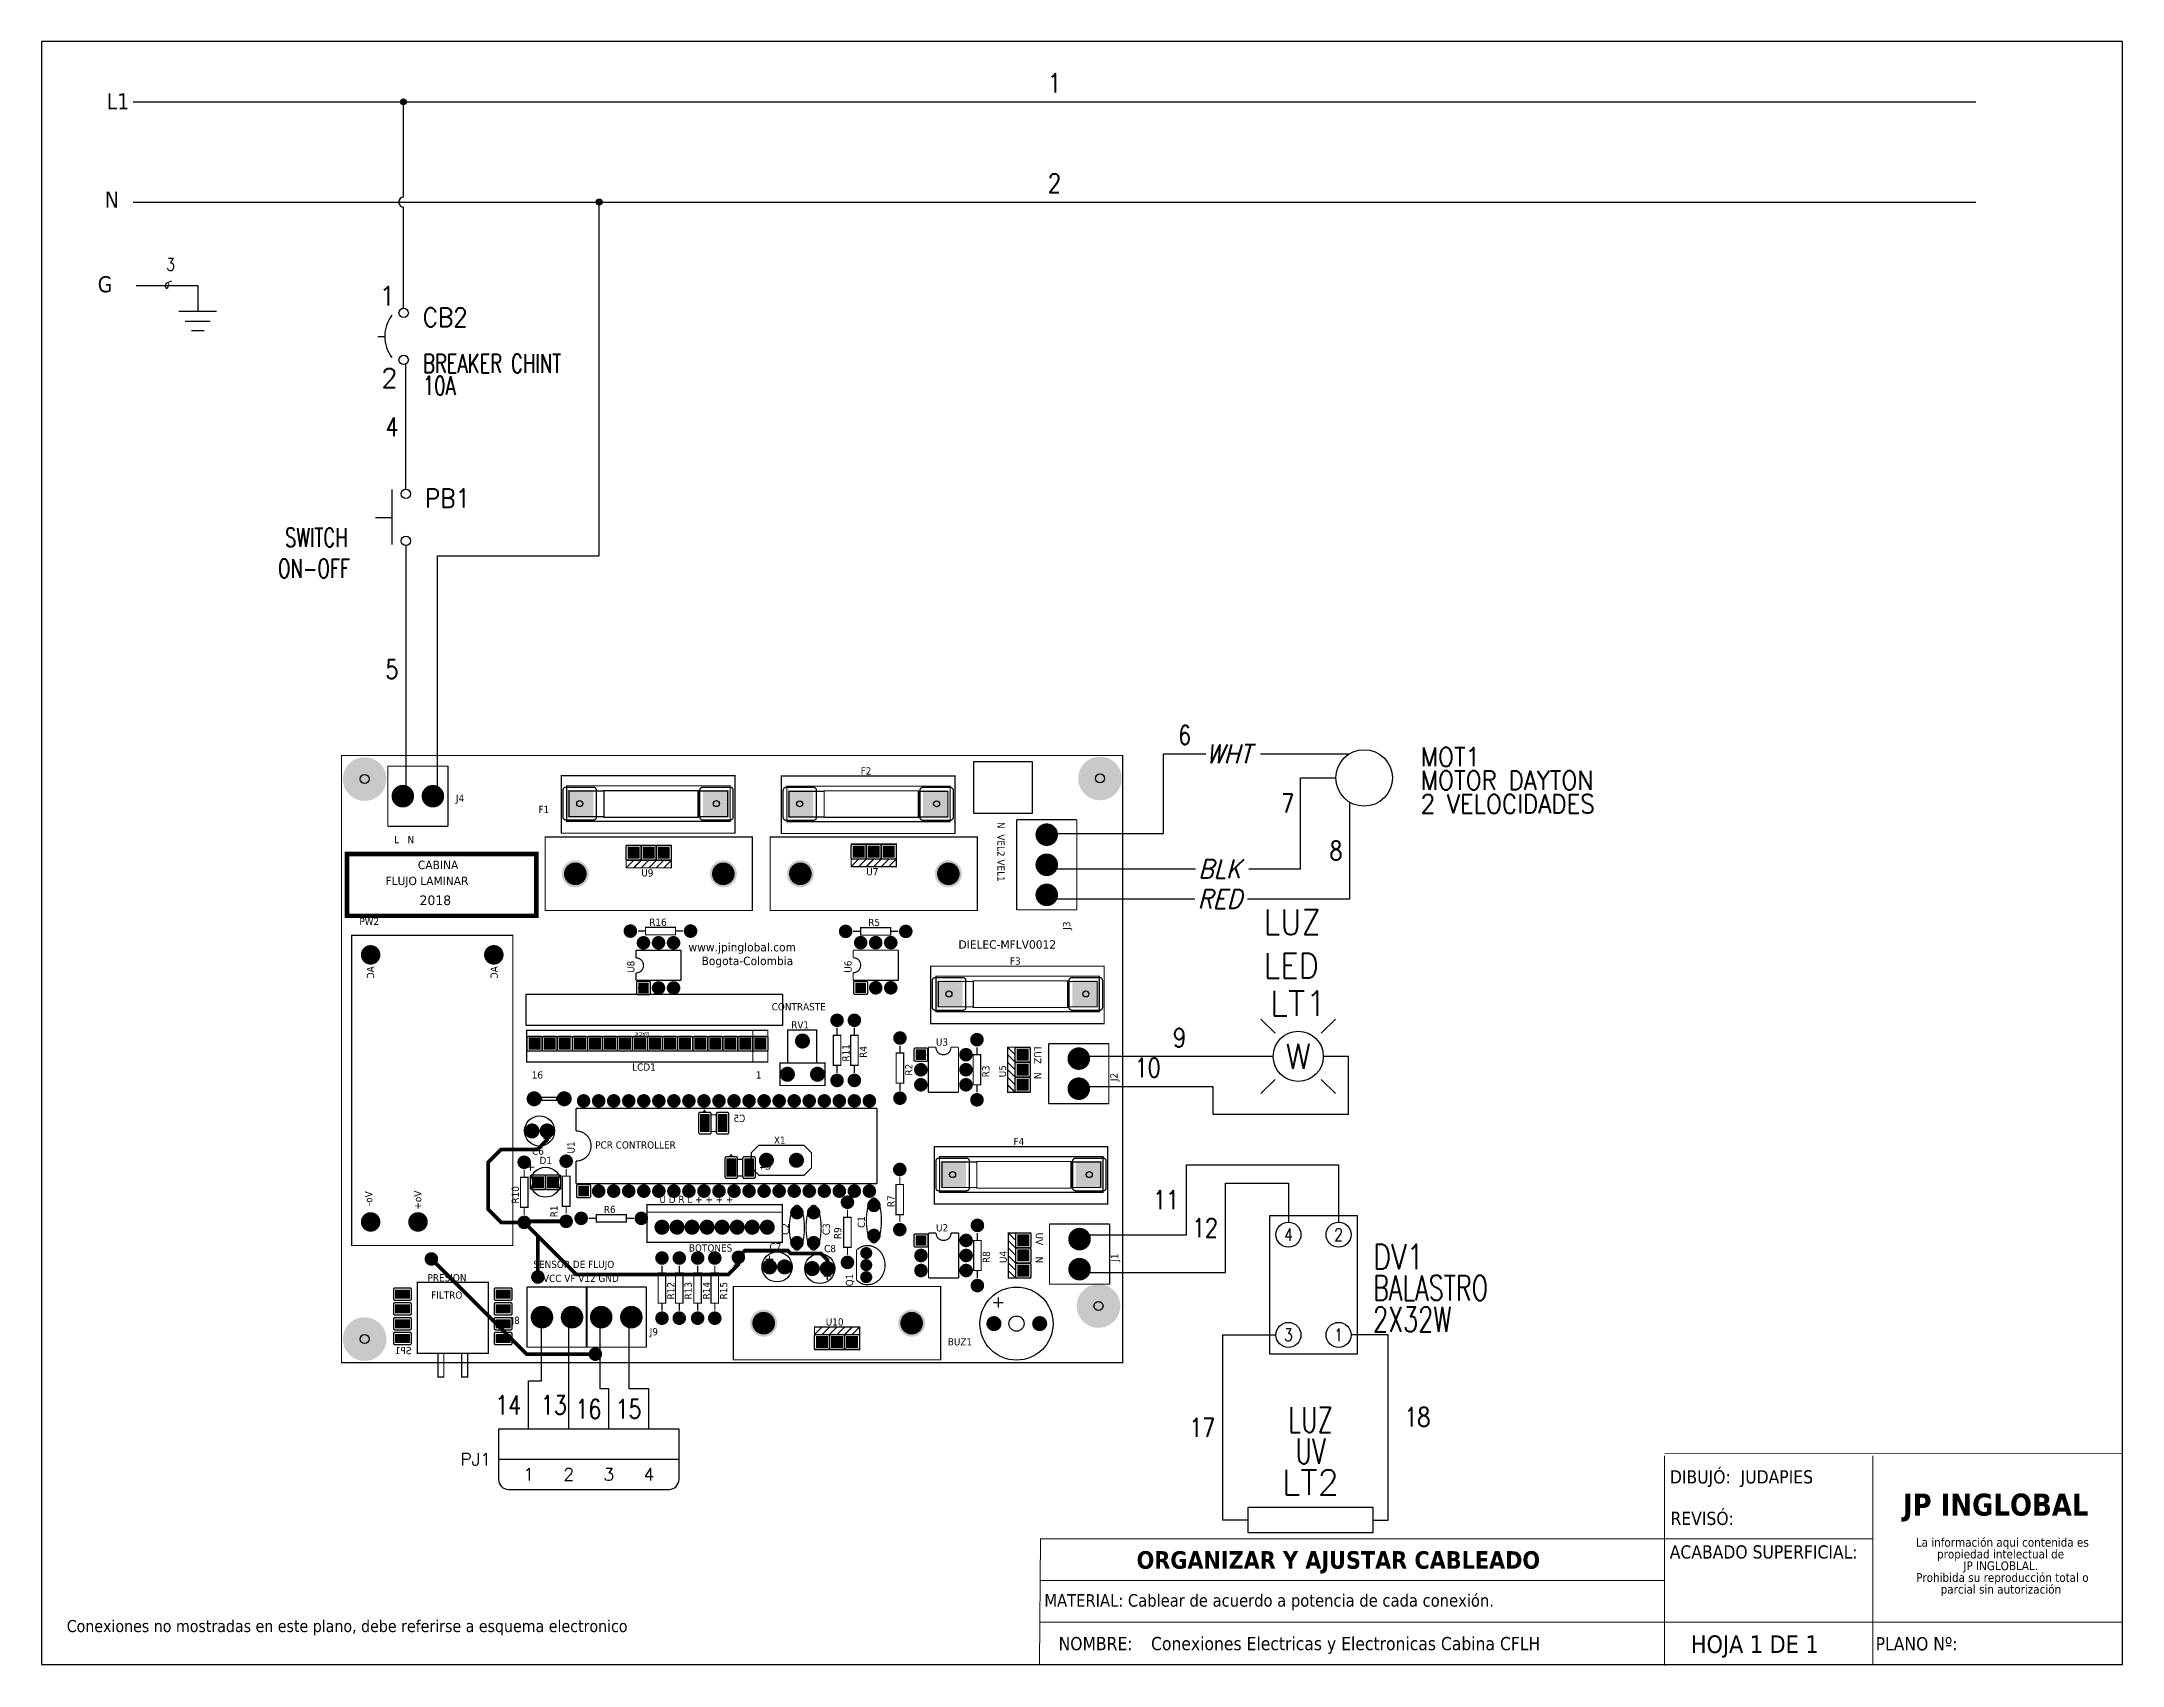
# Model space of a CAD drawing. Header units: millimetres. Extents: x 123.5 to 144.3, y 105.4 to 121.6.
import ezdxf
from ezdxf.enums import TextEntityAlignment as Align

# ---------------------------------------------------------------- set-up
doc = ezdxf.new("R2010")
doc.units = ezdxf.units.MM
doc.linetypes.add('CENTERX2', pattern=[20.32, 12.7, -2.54, 2.54, -2.54])
doc.linetypes.add('HIDDEN2', pattern=[0.1875, 0.125, -0.0625])
for name, color, linetype in [('BLK_12AWG', 7, 'Continuous'), ('CONTORNO', 179, 'Continuous'), ('DESC', 250, 'Continuous'), ('MISC', 7, 'Continuous'), ('SYMS', 7, 'Continuous'), ('TAGS', 250, 'Continuous'), ('TERMS', 250, 'Continuous'), ('WIRES', 7, 'Continuous')]:
    doc.layers.add(name, color=color, linetype=linetype)
doc.layers.add('WIRENO', color=7, linetype='Continuous', true_color=0x000000)
doc.styles.add('SLDTEXTSTYLE0', font='tahoma.ttf')
doc.styles.add('SLDTEXTSTYLE1', font='')
doc.styles.get("Standard").update_dxf_attribs({"font": 'tahoma.ttf'})
doc.styles.add('WD', font='romans.shx')
doc.styles.get('SLDTEXTSTYLE1').set_extended_font_data('Tahoma', bold=True)

msp = doc.modelspace()

# ---------------------------------------------------------------- texts
at = {"attachment_point": 1}
for s, width, insert, char_height in [('L1', 0.37194, (124.154, 121.075), 0.16), ('N', 0.37194, (124.135, 120.095), 0.16), ('G', 0.37194, (124.065, 119.25), 0.16), ('Conexiones no mostradas en este plano, debe referirse a esquema electronico', 9.45621, (123.756, 105.847), 0.12)]:
    msp.add_mtext_dynamic_manual_height_columns(s, width=width, gutter_width=0.05, heights=[0], dxfattribs=dict(at, insert=insert, char_height=char_height))
at = {"color": 7, "linetype": 'Continuous', "lineweight": 0, "attachment_point": 1, "style": 'SLDTEXTSTYLE0'}
for s, insert, char_height in [('REVISÓ:', (139.749, 106.927), 0.1318), ('MATERIAL: Cablear de acuerdo a potencia de cada conexión.', (133.505, 106.105), 0.1245), ('\\pi-0.39529,l0.52705,t1.0541;NOMBRE:^IConexiones Electricas y Electronicas Cabina CFLH', (133.515, 105.678), 0.13176), ('HOJA 1 DE 1', (139.953, 105.694), 0.17568), ('PLANO Nº:', (141.795, 105.676), 0.1318)]:
    msp.add_mtext(s, dxfattribs=dict(at, insert=insert, char_height=char_height))
at = {"layer": 'CONTORNO', "color": 7}
for s, insert, char_height, attachment_point, style in [('DIBUJÓ:  JUDAPIES', (139.743, 107.341), 0.13176, 1, 'SLDTEXTSTYLE0'), ('ORGANIZAR Y AJUSTAR CABLEADO', (136.437, 106.534), 0.17568, 2, 'SLDTEXTSTYLE1'), ('ACABADO SUPERFICIAL:', (139.742, 106.592), 0.13176, 1, 'SLDTEXTSTYLE0')]:
    msp.add_mtext(s, dxfattribs=dict(at, insert=insert, char_height=char_height, attachment_point=attachment_point, style=style))
at = {"layer": 'CONTORNO', "insert": (142.067, 107.108), "char_height": 0.2196, "attachment_point": 1, "style": 'SLDTEXTSTYLE1'}
msp.add_mtext('JP INGLOBAL', dxfattribs=at)

# ---------------------------------------------------------------- blocks, each defined once
blk = doc.blocks.new('SW_NOTE_2')
at = {"layer": 'CONTORNO', "color": 0, "char_height": 1.0583, "attachment_point": 2, "style": 'SLDTEXTSTYLE0'}
for s, insert in [('La información aqui contenida es ', (10.29, 1.34)), ('propiedad intelectual de', (10.08, -0.07)), ('JP INGLOBLAL.', (10.1, -1.48)), ('Prohibida su reproducción total o ', (10.3, -2.89)), ('parcial sin autorización', (10.12, -4.3))]:
    blk.add_mtext(s, dxfattribs=dict(at, insert=insert))
blk = doc.blocks.new('VGND2')
for p, q in [((0.09375, 0), (-0.09375, 0)), ((-0.0625, -0.046875), (0.0625, -0.046875)), ((-0.03125, -0.09375), (0.03125, -0.09375))]:
    blk.add_line(p, q)
at = {"style": 'WD', "flags": 1}
blk.add_attdef('X2TERM01', (0, 0), '', height=0.01, dxfattribs=at)
blk = doc.blocks.new('WD_WNH')
at = {"linetype": 'Continuous', "style": 'WD', "width": 0.8}
blk.add_attdef('WIRENO', text='', height=0.125, dxfattribs=at).set_placement((0, 0.062), align=Align.CENTER)
at = {"style": 'WD', "flags": 1}
for tag, p in [('W01USER', (0, 0.078)), ('W02USER', (0, 0.07)), ('W03USER', (0, 0.062)), ('W04USER', (0, 0.055)), ('W05USER', (0, 0.047)), ('W06USER', (0, 0.039)), ('W07USER', (0, 0.031)), ('W08USER', (0, 0.023)), ('W09USER', (0, 0.016)), ('W10USER', (0, 0.008))]:
    blk.add_attdef(tag, text='', height=0.005, dxfattribs=at).set_placement(p, align=Align.CENTER)
blk = doc.blocks.new('VCB1')
at = {"linetype": 'HIDDEN2'}
blk.add_line((-0.171, 0), (-0.125, 0), dxfattribs=at)
for centre in [(0, 0.156), (0, -0.156)]:
    blk.add_circle(centre, 0.0312)
blk.add_arc((0.109, 0), 0.234, 143.1301, 216.8699)
at = {"style": 'WD'}
for tag, p, width in [('INST', (0.219, 0.388), 0.7), ('LOC', (0.219, 0.219), 0.7), ('TAG1', (0.127, 0.064), 0.9), ('XREF', (0.129, -0.09), 0.7), ('DESC1', (0.129, -0.242), 0.7), ('DESC2', (0.129, -0.389), 0.7)]:
    blk.add_attdef(tag, p, '', height=0.125, dxfattribs=dict(at, width=width))
at = {"linetype": 'Continuous', "style": 'WD'}
for tag, height, flags, p in [('TERM01', 0.125, 8, (-0.055, 0.207)), ('MFG', 0.01, 9, (-0.142, -0.088)), ('CAT', 0.01, 9, (-0.142, -0.073))]:
    blk.add_attdef(tag, text='', height=height, dxfattribs=dict(at, flags=flags)).set_placement(p, align=Align.RIGHT)
at = {"style": 'WD', "width": 0.7}
blk.add_attdef('RATING1', text='', height=0.125, dxfattribs=at).set_placement((-0.188, 0.062), align=Align.RIGHT)
at = {"color": 7, "style": 'WD', "flags": 1}
for tag, p in [('X2TERM01', (0, 0.188)), ('X8TERM02', (0, -0.188))]:
    blk.add_attdef(tag, p, '', height=0.0125, dxfattribs=at)
at = {"color": 7, "style": 'WD'}
for tag, p in [('X4LINK', (-0.25, 0)), ('X1LINK', (0, 0))]:
    blk.add_attdef(tag, p, '', height=0.01, dxfattribs=at)
at = {"linetype": 'Continuous', "style": 'WD', "flags": 9}
blk.add_attdef('ASSYCODE', text='', height=0.01, dxfattribs=at).set_placement((-0.153, -0.106), align=Align.CENTER)
at = {"style": 'WD', "flags": 9}
for tag, p in [('CONTACT', (-0.129, -0.129)), ('FAMILY', (-0.142, -0.036))]:
    blk.add_attdef(tag, text='', height=0.01, dxfattribs=at).set_placement(p, align=Align.RIGHT)
at = {"linetype": 'Continuous', "style": 'WD', "flags": 8}
blk.add_attdef('TERM02', text='', height=0.125, dxfattribs=at).set_placement((-0.041, -0.213), align=Align.TOP_RIGHT)
blk = doc.blocks.new('WDDOT')
for radius in [0.03, 0.0187, 0.00929]:
    blk.add_circle((0, 0), radius)
blk = doc.blocks.new('RPAD')
blk.add_trace([(-0.5, -0.5), (-0.5, 0.5), (0.5, -0.5), (0.5, 0.5)])
blk = doc.blocks.new('EPAD')
at = {"const_width": 0.5}
blk.add_lwpolyline([(-0.25, 0, 1), (0.25, 0, 1)], format="xyb", close=True, dxfattribs=at)
blk = doc.blocks.new('tarjetaconvariacion')
for points, const_width in [([(127.847, 109.747), (133.041, 109.747), (133.041, 113.785), (127.847, 113.785), (127.847, 109.747)], 0.008), ([(127.847, 109.747), (133.041, 109.747), (133.041, 113.785), (127.847, 113.785), (127.847, 109.747)], 0.008), ([(127.847, 109.747), (133.041, 109.747), (133.041, 113.785), (127.847, 113.785), (127.847, 109.747)], 0.008), ([(128.155, 113.714), (128.155, 113.314)], 0.008), ([(128.155, 113.714), (128.555, 113.714)], 0.008), ([(128.155, 113.714), (128.155, 113.314)], 0.008), ([(128.155, 113.714), (128.555, 113.714)], 0.008), ([(128.155, 113.714), (128.155, 113.314)], 0.008), ([(128.155, 113.714), (128.555, 113.714)], 0.008), ([(128.555, 113.714), (128.555, 113.314)], 0.008), ([(128.555, 113.714), (128.555, 113.314)], 0.008), ([(128.555, 113.714), (128.555, 113.314)], 0.008), ([(129.309, 113.268), (130.463, 113.268), (130.463, 113.65), (129.309, 113.65), (129.309, 113.268)], 0.008), ([(129.309, 113.268), (130.463, 113.268), (130.463, 113.65), (129.309, 113.65), (129.309, 113.268)], 0.008), ([(129.309, 113.268), (130.463, 113.268), (130.463, 113.65), (129.309, 113.65), (129.309, 113.268)], 0.008), ([(129.344, 113.347), (130.431, 113.347), (130.431, 113.583), (129.344, 113.583), (129.344, 113.347)], 0.008), ([(129.344, 113.347), (130.431, 113.347), (130.431, 113.583), (129.344, 113.583), (129.344, 113.347)], 0.008), ([(129.344, 113.347), (130.431, 113.347), (130.431, 113.583), (129.344, 113.583), (129.344, 113.347)], 0.008), ([(130.772, 113.266), (131.926, 113.266), (131.926, 113.648), (130.772, 113.648), (130.772, 113.266)], 0.008), ([(130.772, 113.266), (131.926, 113.266), (131.926, 113.648), (130.772, 113.648), (130.772, 113.266)], 0.008), ([(130.772, 113.266), (131.926, 113.266), (131.926, 113.648), (130.772, 113.648), (130.772, 113.266)], 0.008), ([(130.808, 113.345), (131.894, 113.345), (131.894, 113.581), (130.808, 113.581), (130.808, 113.345)], 0.008), ([(130.808, 113.345), (131.894, 113.345), (131.894, 113.581), (130.808, 113.581), (130.808, 113.345)], 0.008), ([(130.808, 113.345), (131.894, 113.345), (131.894, 113.581), (130.808, 113.581), (130.808, 113.345)], 0.008), ([(129.36, 113.378), (129.592, 113.378), (129.592, 113.548), (129.36, 113.548), (129.36, 113.378)], 0.008), ([(129.36, 113.378), (129.592, 113.378), (129.592, 113.548), (129.36, 113.548), (129.36, 113.378)], 0.008), ([(129.36, 113.378), (129.592, 113.378), (129.592, 113.548), (129.36, 113.548), (129.36, 113.378)], 0.008), ([(129.592, 113.374), (130.218, 113.374), (130.218, 113.551), (129.592, 113.551), (129.592, 113.374)], 0.008), ([(129.592, 113.374), (130.218, 113.374), (130.218, 113.551), (129.592, 113.551), (129.592, 113.374)], 0.008), ([(129.592, 113.374), (130.218, 113.374), (130.218, 113.551), (129.592, 113.551), (129.592, 113.374)], 0.008), ([(130.222, 113.378), (130.415, 113.378), (130.415, 113.548), (130.222, 113.548), (130.222, 113.378)], 0.008), ([(130.222, 113.378), (130.415, 113.378), (130.415, 113.548), (130.222, 113.548), (130.222, 113.378)], 0.008), ([(130.222, 113.378), (130.415, 113.378), (130.415, 113.548), (130.222, 113.548), (130.222, 113.378)], 0.008), ([(130.823, 113.376), (131.056, 113.376), (131.056, 113.546), (130.823, 113.546), (130.823, 113.376)], 0.008), ([(130.823, 113.376), (131.056, 113.376), (131.056, 113.546), (130.823, 113.546), (130.823, 113.376)], 0.008), ([(130.823, 113.376), (131.056, 113.376), (131.056, 113.546), (130.823, 113.546), (130.823, 113.376)], 0.008), ([(131.056, 113.373), (131.682, 113.373), (131.682, 113.55), (131.056, 113.55), (131.056, 113.373)], 0.008), ([(131.056, 113.373), (131.682, 113.373), (131.682, 113.55), (131.056, 113.55), (131.056, 113.373)], 0.008), ([(131.056, 113.373), (131.682, 113.373), (131.682, 113.55), (131.056, 113.55), (131.056, 113.373)], 0.008), ([(131.686, 113.376), (131.878, 113.376), (131.878, 113.546), (131.686, 113.546), (131.686, 113.376)], 0.008), ([(131.686, 113.376), (131.878, 113.376), (131.878, 113.546), (131.686, 113.546), (131.686, 113.376)], 0.008), ([(131.686, 113.376), (131.878, 113.376), (131.878, 113.546), (131.686, 113.546), (131.686, 113.376)], 0.008), ([(128.155, 113.314), (128.555, 113.314)], 0.008), ([(128.155, 113.314), (128.555, 113.314)], 0.008), ([(128.155, 113.314), (128.555, 113.314)], 0.008), ([(132.336, 113.358), (132.736, 113.358)], 0.008), ([(132.336, 113.358), (132.336, 112.758)], 0.008), ([(132.336, 113.358), (132.736, 113.358)], 0.008), ([(132.336, 113.358), (132.336, 112.758)], 0.008), ([(132.336, 113.358), (132.736, 113.358)], 0.008), ([(132.336, 113.358), (132.336, 112.758)], 0.008), ([(132.736, 112.758), (132.736, 113.358)], 0.008), ([(132.736, 112.758), (132.736, 113.358)], 0.008), ([(132.736, 112.758), (132.736, 113.358)], 0.008), ([(129.201, 112.754), (130.579, 112.754), (130.579, 113.243), (129.201, 113.243), (129.201, 112.754)], 0.008), ([(129.201, 112.754), (130.579, 112.754), (130.579, 113.243), (129.201, 113.243), (129.201, 112.754)], 0.008), ([(129.201, 112.754), (130.579, 112.754), (130.579, 113.243), (129.201, 113.243), (129.201, 112.754)], 0.008), ([(129.74, 113.088), (130.04, 113.088), (130.04, 113.188), (129.74, 113.188), (129.74, 113.088)], 0.008), ([(129.74, 113.088), (130.04, 113.088), (130.04, 113.188), (129.74, 113.188), (129.74, 113.088)], 0.008), ([(129.74, 113.088), (130.04, 113.088), (130.04, 113.188), (129.74, 113.188), (129.74, 113.088)], 0.008), ([(130.697, 112.754), (132.075, 112.754), (132.075, 113.243), (130.697, 113.243), (130.697, 112.754)], 0.008), ([(130.697, 112.754), (132.075, 112.754), (132.075, 113.243), (130.697, 113.243), (130.697, 112.754)], 0.008), ([(130.697, 112.754), (132.075, 112.754), (132.075, 113.243), (130.697, 113.243), (130.697, 112.754)], 0.008), ([(131.236, 113.096), (131.536, 113.096), (131.536, 113.196), (131.236, 113.196), (131.236, 113.096)], 0.008), ([(131.236, 113.096), (131.536, 113.096), (131.536, 113.196), (131.236, 113.196), (131.236, 113.096)], 0.008), ([(131.236, 113.096), (131.536, 113.096), (131.536, 113.196), (131.236, 113.196), (131.236, 113.096)], 0.008), ([(127.884, 112.719), (129.143, 112.719), (129.143, 113.13), (127.884, 113.13), (127.884, 112.719)], 0.03), ([(127.884, 112.719), (129.143, 112.719), (129.143, 113.13), (127.884, 113.13), (127.884, 112.719)], 0.03), ([(127.884, 112.719), (129.143, 112.719), (129.143, 113.13), (127.884, 113.13), (127.884, 112.719)], 0.03), ([(130.04, 113.088), (130.04, 113.038), (129.74, 113.038), (129.74, 113.088)], 0.008), ([(129.79, 113.088), (129.74, 113.038)], 0.008), ([(130.04, 113.088), (130.04, 113.038), (129.74, 113.038), (129.74, 113.088)], 0.008), ([(129.79, 113.088), (129.74, 113.038)], 0.008), ([(130.04, 113.088), (130.04, 113.038), (129.74, 113.038), (129.74, 113.088)], 0.008), ([(129.79, 113.088), (129.74, 113.038)], 0.008), ([(129.84, 113.088), (129.79, 113.038)], 0.008), ([(129.84, 113.088), (129.79, 113.038)], 0.008), ([(129.84, 113.088), (129.79, 113.038)], 0.008), ([(129.89, 113.088), (129.84, 113.038)], 0.008), ([(129.89, 113.088), (129.84, 113.038)], 0.008), ([(129.89, 113.088), (129.84, 113.038)], 0.008), ([(129.94, 113.088), (129.89, 113.038)], 0.008), ([(129.94, 113.088), (129.89, 113.038)], 0.008), ([(129.94, 113.088), (129.89, 113.038)], 0.008), ([(129.99, 113.088), (129.94, 113.038)], 0.008), ([(129.99, 113.088), (129.94, 113.038)], 0.008), ([(129.99, 113.088), (129.94, 113.038)], 0.008), ([(130.04, 113.088), (129.99, 113.038)], 0.008), ([(130.04, 113.088), (129.99, 113.038)], 0.008), ([(130.04, 113.088), (129.99, 113.038)], 0.008), ([(131.536, 113.096), (131.536, 113.046), (131.236, 113.046), (131.236, 113.096)], 0.008), ([(131.286, 113.096), (131.236, 113.046)], 0.008), ([(131.536, 113.096), (131.536, 113.046), (131.236, 113.046), (131.236, 113.096)], 0.008), ([(131.286, 113.096), (131.236, 113.046)], 0.008), ([(131.536, 113.096), (131.536, 113.046), (131.236, 113.046), (131.236, 113.096)], 0.008), ([(131.286, 113.096), (131.236, 113.046)], 0.008), ([(131.336, 113.096), (131.286, 113.046)], 0.008), ([(131.336, 113.096), (131.286, 113.046)], 0.008), ([(131.336, 113.096), (131.286, 113.046)], 0.008), ([(131.386, 113.096), (131.336, 113.046)], 0.008), ([(131.386, 113.096), (131.336, 113.046)], 0.008), ([(131.386, 113.096), (131.336, 113.046)], 0.008), ([(131.436, 113.096), (131.386, 113.046)], 0.008), ([(131.436, 113.096), (131.386, 113.046)], 0.008), ([(131.436, 113.096), (131.386, 113.046)], 0.008), ([(131.486, 113.096), (131.436, 113.046)], 0.008), ([(131.486, 113.096), (131.436, 113.046)], 0.008), ([(131.486, 113.096), (131.436, 113.046)], 0.008), ([(131.536, 113.096), (131.486, 113.046)], 0.008), ([(131.536, 113.096), (131.486, 113.046)], 0.008), ([(131.536, 113.096), (131.486, 113.046)], 0.008), ([(132.336, 112.758), (132.736, 112.758)], 0.008), ([(132.336, 112.758), (132.736, 112.758)], 0.008), ([(132.336, 112.758), (132.736, 112.758)], 0.008), ([(129.818, 112.617), (129.868, 112.617)], 0.008), ([(129.818, 112.617), (129.868, 112.617)], 0.008), ([(129.818, 112.617), (129.868, 112.617)], 0.008), ([(129.868, 112.592), (130.068, 112.592), (130.068, 112.642), (129.868, 112.642), (129.868, 112.592)], 0.008), ([(129.868, 112.592), (130.068, 112.592), (130.068, 112.642), (129.868, 112.642), (129.868, 112.592)], 0.008), ([(129.868, 112.592), (130.068, 112.592), (130.068, 112.642), (129.868, 112.642), (129.868, 112.592)], 0.008), ([(130.068, 112.617), (130.118, 112.617)], 0.008), ([(130.068, 112.617), (130.118, 112.617)], 0.008), ([(130.068, 112.617), (130.118, 112.617)], 0.008), ([(131.249, 112.615), (131.299, 112.615)], 0.008), ([(131.249, 112.615), (131.299, 112.615)], 0.008), ([(131.249, 112.615), (131.299, 112.615)], 0.008), ([(131.299, 112.59), (131.499, 112.59), (131.499, 112.64), (131.299, 112.64), (131.299, 112.59)], 0.008), ([(131.299, 112.59), (131.499, 112.59), (131.499, 112.64), (131.299, 112.64), (131.299, 112.59)], 0.008), ([(131.299, 112.59), (131.499, 112.59), (131.499, 112.64), (131.299, 112.64), (131.299, 112.59)], 0.008), ([(131.499, 112.615), (131.549, 112.615)], 0.008), ([(131.499, 112.615), (131.549, 112.615)], 0.008), ([(131.499, 112.615), (131.549, 112.615)], 0.008), ([(127.915, 110.526), (128.986, 110.526), (128.986, 112.589), (127.915, 112.589), (127.915, 110.526)], 0.008), ([(127.915, 110.526), (128.986, 110.526), (128.986, 112.589), (127.915, 112.589), (127.915, 110.526)], 0.008), ([(127.915, 110.526), (128.986, 110.526), (128.986, 112.589), (127.915, 112.589), (127.915, 110.526)], 0.008), ([(129.805, 112.439), (129.805, 112.489)], 0.008), ([(129.805, 112.489), (130.105, 112.489)], 0.008), ([(129.805, 112.439), (129.805, 112.489)], 0.008), ([(129.805, 112.489), (130.105, 112.489)], 0.008), ([(129.805, 112.439), (129.805, 112.489)], 0.008), ([(129.805, 112.489), (130.105, 112.489)], 0.008), ([(130.105, 112.289), (130.105, 112.489)], 0.008), ([(130.105, 112.289), (130.105, 112.489)], 0.008), ([(130.105, 112.289), (130.105, 112.489)], 0.008), ([(131.249, 112.44), (131.249, 112.49)], 0.008), ([(131.249, 112.49), (131.549, 112.49)], 0.008), ([(131.249, 112.44), (131.249, 112.49)], 0.008), ([(131.249, 112.49), (131.549, 112.49)], 0.008), ([(131.249, 112.44), (131.249, 112.49)], 0.008), ([(131.249, 112.49), (131.549, 112.49)], 0.008), ([(131.549, 112.29), (131.549, 112.49)], 0.008), ([(131.549, 112.29), (131.549, 112.49)], 0.008), ([(131.549, 112.29), (131.549, 112.49)], 0.008), ([(129.855, 112.389), (129.854, 112.399), (129.851, 112.408), (129.847, 112.417), (129.841, 112.424), (129.833, 112.43), (129.825, 112.435), (129.815, 112.438), (129.805, 112.439)], 0.008), ([(129.855, 112.389), (129.854, 112.399), (129.851, 112.408), (129.847, 112.417), (129.841, 112.424), (129.833, 112.43), (129.825, 112.435), (129.815, 112.438), (129.805, 112.439)], 0.008), ([(129.855, 112.389), (129.854, 112.399), (129.851, 112.408), (129.847, 112.417), (129.841, 112.424), (129.833, 112.43), (129.825, 112.435), (129.815, 112.438), (129.805, 112.439)], 0.008), ([(129.855, 112.389), (129.854, 112.378), (129.851, 112.369), (129.847, 112.36), (129.841, 112.353), (129.833, 112.347), (129.825, 112.342), (129.815, 112.34), (129.805, 112.339)], 0.008), ([(129.855, 112.389), (129.854, 112.378), (129.851, 112.369), (129.847, 112.36), (129.841, 112.353), (129.833, 112.347), (129.825, 112.342), (129.815, 112.34), (129.805, 112.339)], 0.008), ([(129.855, 112.389), (129.854, 112.378), (129.851, 112.369), (129.847, 112.36), (129.841, 112.353), (129.833, 112.347), (129.825, 112.342), (129.815, 112.34), (129.805, 112.339)], 0.008), ([(129.805, 112.289), (129.805, 112.339)], 0.008), ([(129.805, 112.289), (129.805, 112.339)], 0.008), ([(129.805, 112.289), (129.805, 112.339)], 0.008), ([(131.299, 112.39), (131.298, 112.4), (131.295, 112.41), (131.291, 112.418), (131.285, 112.426), (131.277, 112.432), (131.269, 112.436), (131.259, 112.439), (131.249, 112.44)], 0.008), ([(131.299, 112.39), (131.298, 112.4), (131.295, 112.41), (131.291, 112.418), (131.285, 112.426), (131.277, 112.432), (131.269, 112.436), (131.259, 112.439), (131.249, 112.44)], 0.008), ([(131.299, 112.39), (131.298, 112.4), (131.295, 112.41), (131.291, 112.418), (131.285, 112.426), (131.277, 112.432), (131.269, 112.436), (131.259, 112.439), (131.249, 112.44)], 0.008), ([(131.299, 112.39), (131.298, 112.38), (131.295, 112.37), (131.291, 112.362), (131.285, 112.354), (131.277, 112.348), (131.269, 112.344), (131.259, 112.341), (131.249, 112.34)], 0.008), ([(131.299, 112.39), (131.298, 112.38), (131.295, 112.37), (131.291, 112.362), (131.285, 112.354), (131.277, 112.348), (131.269, 112.344), (131.259, 112.341), (131.249, 112.34)], 0.008), ([(131.299, 112.39), (131.298, 112.38), (131.295, 112.37), (131.291, 112.362), (131.285, 112.354), (131.277, 112.348), (131.269, 112.344), (131.259, 112.341), (131.249, 112.34)], 0.008), ([(131.249, 112.29), (131.249, 112.34)], 0.008), ([(131.249, 112.29), (131.249, 112.34)], 0.008), ([(131.249, 112.29), (131.249, 112.34)], 0.008), ([(131.764, 112.002), (132.918, 112.002), (132.918, 112.384), (131.764, 112.384), (131.764, 112.002)], 0.008), ([(131.764, 112.002), (132.918, 112.002), (132.918, 112.384), (131.764, 112.384), (131.764, 112.002)], 0.008), ([(131.764, 112.002), (132.918, 112.002), (132.918, 112.384), (131.764, 112.384), (131.764, 112.002)], 0.008), ([(129.805, 112.289), (130.105, 112.289)], 0.008), ([(129.805, 112.289), (130.105, 112.289)], 0.008), ([(129.805, 112.289), (130.105, 112.289)], 0.008), ([(131.249, 112.29), (131.549, 112.29)], 0.008), ([(131.249, 112.29), (131.549, 112.29)], 0.008), ([(131.249, 112.29), (131.549, 112.29)], 0.008), ([(131.8, 112.081), (132.886, 112.081), (132.886, 112.317), (131.8, 112.317), (131.8, 112.081)], 0.008), ([(131.8, 112.081), (132.886, 112.081), (132.886, 112.317), (131.8, 112.317), (131.8, 112.081)], 0.008), ([(131.8, 112.081), (132.886, 112.081), (132.886, 112.317), (131.8, 112.317), (131.8, 112.081)], 0.008), ([(131.815, 112.113), (132.048, 112.113), (132.048, 112.282), (131.815, 112.282), (131.815, 112.113)], 0.008), ([(131.815, 112.113), (132.048, 112.113), (132.048, 112.282), (131.815, 112.282), (131.815, 112.113)], 0.008), ([(131.815, 112.113), (132.048, 112.113), (132.048, 112.282), (131.815, 112.282), (131.815, 112.113)], 0.008), ([(132.048, 112.109), (132.674, 112.109), (132.674, 112.286), (132.048, 112.286), (132.048, 112.109)], 0.008), ([(132.048, 112.109), (132.674, 112.109), (132.674, 112.286), (132.048, 112.286), (132.048, 112.109)], 0.008), ([(132.048, 112.109), (132.674, 112.109), (132.674, 112.286), (132.048, 112.286), (132.048, 112.109)], 0.008), ([(132.678, 112.113), (132.871, 112.113), (132.871, 112.282), (132.678, 112.282), (132.678, 112.113)], 0.008), ([(132.678, 112.113), (132.871, 112.113), (132.871, 112.282), (132.678, 112.282), (132.678, 112.113)], 0.008), ([(132.678, 112.113), (132.871, 112.113), (132.871, 112.282), (132.678, 112.282), (132.678, 112.113)], 0.008), ([(129.078, 111.747), (130.682, 111.747), (130.682, 111.957), (129.078, 111.957), (129.078, 111.747)], 0.008), ([(129.078, 111.747), (130.682, 111.747), (130.682, 111.957), (129.078, 111.957), (129.078, 111.747)], 0.008), ([(129.078, 111.747), (130.682, 111.747), (130.682, 111.957), (129.078, 111.957), (129.078, 111.747)], 0.008), ([(130.679, 111.914), (129.081, 111.914)], 0.008), ([(130.679, 111.914), (129.081, 111.914)], 0.008), ([(130.679, 111.914), (129.081, 111.914)], 0.008), ([(130.582, 111.751), (130.582, 111.953)], 0.008), ([(130.582, 111.751), (130.582, 111.953)], 0.008), ([(130.582, 111.751), (130.582, 111.953)], 0.008), ([(130.813, 111.74), (131.006, 111.74), (131.006, 111.96), (130.813, 111.96), (130.813, 111.74)], 0.008), ([(130.813, 111.74), (131.006, 111.74), (131.006, 111.96), (130.813, 111.96), (130.813, 111.74)], 0.008), ([(130.813, 111.74), (131.006, 111.74), (131.006, 111.96), (130.813, 111.96), (130.813, 111.74)], 0.008), ([(131.117, 111.724), (131.167, 111.724), (131.167, 111.924), (131.117, 111.924), (131.117, 111.724)], 0.008), ([(131.117, 111.724), (131.167, 111.724), (131.167, 111.924), (131.117, 111.924), (131.117, 111.724)], 0.008), ([(131.117, 111.724), (131.167, 111.724), (131.167, 111.924), (131.117, 111.924), (131.117, 111.724)], 0.008), ([(131.142, 111.974), (131.142, 111.924)], 0.008), ([(131.142, 111.974), (131.142, 111.924)], 0.008), ([(131.142, 111.974), (131.142, 111.924)], 0.008), ([(131.232, 111.724), (131.282, 111.724), (131.282, 111.924), (131.232, 111.924), (131.232, 111.724)], 0.008), ([(131.232, 111.724), (131.282, 111.724), (131.282, 111.924), (131.232, 111.924), (131.232, 111.724)], 0.008), ([(131.232, 111.724), (131.282, 111.724), (131.282, 111.924), (131.232, 111.924), (131.232, 111.724)], 0.008), ([(131.257, 111.974), (131.257, 111.924)], 0.008), ([(131.257, 111.974), (131.257, 111.924)], 0.008), ([(131.257, 111.974), (131.257, 111.924)], 0.008), ([(130.862, 111.89), (130.962, 111.89)], 0.008), ([(130.862, 111.89), (130.962, 111.89)], 0.008), ([(130.862, 111.89), (130.962, 111.89)], 0.008), ([(131.535, 111.606), (131.585, 111.606), (131.585, 111.806), (131.535, 111.806), (131.535, 111.606)], 0.008), ([(131.535, 111.606), (131.585, 111.606), (131.585, 111.806), (131.535, 111.806), (131.535, 111.606)], 0.008), ([(131.535, 111.606), (131.585, 111.606), (131.585, 111.806), (131.535, 111.806), (131.535, 111.606)], 0.008), ([(131.56, 111.856), (131.56, 111.806)], 0.008), ([(131.56, 111.856), (131.56, 111.806)], 0.008), ([(131.56, 111.856), (131.56, 111.806)], 0.008), ([(131.749, 111.845), (131.799, 111.845)], 0.008), ([(131.749, 111.845), (131.749, 111.545)], 0.008), ([(131.749, 111.845), (131.799, 111.845)], 0.008), ([(131.749, 111.845), (131.749, 111.545)], 0.008), ([(131.749, 111.845), (131.799, 111.845)], 0.008), ([(131.749, 111.845), (131.749, 111.545)], 0.008), ([(131.849, 111.795), (131.839, 111.796), (131.829, 111.799), (131.82, 111.803), (131.813, 111.809), (131.807, 111.817), (131.803, 111.825), (131.8, 111.835), (131.799, 111.845)], 0.008), ([(131.849, 111.795), (131.839, 111.796), (131.829, 111.799), (131.82, 111.803), (131.813, 111.809), (131.807, 111.817), (131.803, 111.825), (131.8, 111.835), (131.799, 111.845)], 0.008), ([(131.849, 111.795), (131.839, 111.796), (131.829, 111.799), (131.82, 111.803), (131.813, 111.809), (131.807, 111.817), (131.803, 111.825), (131.8, 111.835), (131.799, 111.845)], 0.008), ([(131.849, 111.795), (131.859, 111.796), (131.869, 111.799), (131.877, 111.803), (131.885, 111.809), (131.891, 111.817), (131.895, 111.825), (131.898, 111.835), (131.899, 111.845)], 0.008), ([(131.849, 111.795), (131.859, 111.796), (131.869, 111.799), (131.877, 111.803), (131.885, 111.809), (131.891, 111.817), (131.895, 111.825), (131.898, 111.835), (131.899, 111.845)], 0.008), ([(131.849, 111.795), (131.859, 111.796), (131.869, 111.799), (131.877, 111.803), (131.885, 111.809), (131.891, 111.817), (131.895, 111.825), (131.898, 111.835), (131.899, 111.845)], 0.008), ([(131.899, 111.845), (131.949, 111.845)], 0.008), ([(131.899, 111.845), (131.949, 111.845)], 0.008), ([(131.899, 111.845), (131.949, 111.845)], 0.008), ([(131.949, 111.845), (131.949, 111.545)], 0.008), ([(131.949, 111.845), (131.949, 111.545)], 0.008), ([(131.949, 111.845), (131.949, 111.545)], 0.008), ([(132.047, 111.595), (132.097, 111.595), (132.097, 111.795), (132.047, 111.795), (132.047, 111.595)], 0.008), ([(132.047, 111.595), (132.097, 111.595), (132.097, 111.795), (132.047, 111.795), (132.047, 111.595)], 0.008), ([(132.047, 111.595), (132.097, 111.595), (132.097, 111.795), (132.047, 111.795), (132.047, 111.595)], 0.008), ([(132.072, 111.845), (132.072, 111.795)], 0.008), ([(132.072, 111.845), (132.072, 111.795)], 0.008), ([(132.072, 111.845), (132.072, 111.795)], 0.008), ([(132.326, 111.545), (132.426, 111.545), (132.426, 111.845), (132.326, 111.845), (132.326, 111.545), (132.276, 111.545), (132.276, 111.845), (132.326, 111.845)], 0.008), ([(132.326, 111.795), (132.276, 111.845)], 0.008), ([(132.326, 111.545), (132.426, 111.545), (132.426, 111.845), (132.326, 111.845), (132.326, 111.545), (132.276, 111.545), (132.276, 111.845), (132.326, 111.845)], 0.008), ([(132.326, 111.795), (132.276, 111.845)], 0.008), ([(132.326, 111.545), (132.426, 111.545), (132.426, 111.845), (132.326, 111.845), (132.326, 111.545), (132.276, 111.545), (132.276, 111.845), (132.326, 111.845)], 0.008), ([(132.326, 111.795), (132.276, 111.845)], 0.008), ([(132.326, 111.745), (132.276, 111.795)], 0.008), ([(132.326, 111.745), (132.276, 111.795)], 0.008), ([(132.326, 111.745), (132.276, 111.795)], 0.008), ([(132.949, 111.869), (132.549, 111.869)], 0.008), ([(132.549, 111.869), (132.549, 111.469)], 0.008), ([(132.949, 111.869), (132.549, 111.869)], 0.008), ([(132.549, 111.869), (132.549, 111.469)], 0.008), ([(132.949, 111.869), (132.549, 111.869)], 0.008), ([(132.549, 111.869), (132.549, 111.469)], 0.008), ([(132.949, 111.869), (132.949, 111.469)], 0.008), ([(132.949, 111.869), (132.949, 111.469)], 0.008), ([(132.949, 111.869), (132.949, 111.469)], 0.008), ([(130.762, 111.59), (131.062, 111.59), (131.062, 111.74), (130.762, 111.74), (130.762, 111.59)], 0.008), ([(130.762, 111.59), (131.062, 111.59), (131.062, 111.74), (130.762, 111.74), (130.762, 111.59)], 0.008), ([(130.762, 111.59), (131.062, 111.59), (131.062, 111.74), (130.762, 111.74), (130.762, 111.59)], 0.008), ([(131.142, 111.724), (131.142, 111.674)], 0.008), ([(131.142, 111.724), (131.142, 111.674)], 0.008), ([(131.142, 111.724), (131.142, 111.674)], 0.008), ([(131.257, 111.724), (131.257, 111.674)], 0.008), ([(131.257, 111.724), (131.257, 111.674)], 0.008), ([(131.257, 111.724), (131.257, 111.674)], 0.008), ([(132.326, 111.695), (132.276, 111.745)], 0.008), ([(132.326, 111.695), (132.276, 111.745)], 0.008), ([(132.326, 111.695), (132.276, 111.745)], 0.008), ([(132.326, 111.645), (132.276, 111.695)], 0.008), ([(132.326, 111.645), (132.276, 111.695)], 0.008), ([(132.326, 111.645), (132.276, 111.695)], 0.008), ([(132.326, 111.595), (132.276, 111.645)], 0.008), ([(132.326, 111.595), (132.276, 111.645)], 0.008), ([(132.326, 111.595), (132.276, 111.645)], 0.008), ([(129.178, 111.492), (129.278, 111.492), (129.278, 111.512), (129.178, 111.512), (129.178, 111.492)], 0.008), ([(129.178, 111.492), (129.278, 111.492), (129.278, 111.512), (129.178, 111.512), (129.178, 111.492)], 0.008), ([(129.178, 111.492), (129.278, 111.492), (129.278, 111.512), (129.178, 111.512), (129.178, 111.492)], 0.008), ([(131.56, 111.606), (131.56, 111.556)], 0.008), ([(131.56, 111.606), (131.56, 111.556)], 0.008), ([(131.56, 111.606), (131.56, 111.556)], 0.008), ([(131.749, 111.545), (131.949, 111.545)], 0.008), ([(131.749, 111.545), (131.949, 111.545)], 0.008), ([(131.749, 111.545), (131.949, 111.545)], 0.008), ([(132.072, 111.595), (132.072, 111.545)], 0.008), ([(132.072, 111.595), (132.072, 111.545)], 0.008), ([(132.072, 111.595), (132.072, 111.545)], 0.008), ([(132.326, 111.545), (132.276, 111.595)], 0.008), ([(132.326, 111.545), (132.276, 111.595)], 0.008), ([(132.326, 111.545), (132.276, 111.595)], 0.008), ([(129.407, 111.288), (129.407, 111.438)], 0.008), ([(129.407, 111.438), (131.407, 111.438)], 0.008), ([(129.407, 111.288), (129.407, 111.438)], 0.008), ([(129.407, 111.438), (131.407, 111.438)], 0.008), ([(129.407, 111.288), (129.407, 111.438)], 0.008), ([(129.407, 111.438), (131.407, 111.438)], 0.008), ([(130.271, 111.42), (130.251, 111.42)], 0.008), ([(130.271, 111.42), (130.251, 111.42)], 0.008), ([(130.271, 111.42), (130.251, 111.42)], 0.008), ([(130.261, 111.41), (130.261, 111.43)], 0.008), ([(130.261, 111.41), (130.261, 111.43)], 0.008), ([(130.261, 111.41), (130.261, 111.43)], 0.008), ([(130.341, 111.395), (130.303, 111.395)], 0.008), ([(130.341, 111.395), (130.303, 111.395)], 0.008), ([(130.341, 111.395), (130.303, 111.395)], 0.008), ([(131.407, 111.438), (131.407, 110.938)], 0.008), ([(131.407, 111.438), (131.407, 110.938)], 0.008), ([(131.407, 111.438), (131.407, 110.938)], 0.008), ([(132.949, 111.469), (132.549, 111.469)], 0.008), ([(132.949, 111.469), (132.549, 111.469)], 0.008), ([(132.949, 111.469), (132.549, 111.469)], 0.008), ([(129.341, 110.687), (129.077, 110.687), (129.068, 110.697), (129.062, 110.68), (128.91, 110.68), (128.822, 110.768), (128.822, 111.08), (128.906, 111.164), (129.15, 111.164), (129.215, 111.23), (129.215, 111.286), (129.214, 111.288)], 0.025), ([(129.239, 111.238), (129.189, 111.238)], 0.008), ([(129.239, 111.238), (129.189, 111.238)], 0.008), ([(129.239, 111.238), (129.189, 111.238)], 0.008), ([(129.214, 111.213), (129.214, 111.263)], 0.008), ([(129.214, 111.213), (129.214, 111.263)], 0.008), ([(129.214, 111.213), (129.214, 111.263)], 0.008), ([(129.507, 111.188), (129.505, 111.209), (129.499, 111.228), (129.49, 111.245), (129.478, 111.259), (129.463, 111.271), (129.446, 111.281), (129.428, 111.286), (129.407, 111.288)], 0.008), ([(129.507, 111.188), (129.505, 111.209), (129.499, 111.228), (129.49, 111.245), (129.478, 111.259), (129.463, 111.271), (129.446, 111.281), (129.428, 111.286), (129.407, 111.288)], 0.008), ([(129.507, 111.188), (129.505, 111.209), (129.499, 111.228), (129.49, 111.245), (129.478, 111.259), (129.463, 111.271), (129.446, 111.281), (129.428, 111.286), (129.407, 111.288)], 0.008), ([(130.341, 111.284), (130.302, 111.284)], 0.008), ([(130.341, 111.284), (130.302, 111.284)], 0.008), ([(130.341, 111.284), (130.302, 111.284)], 0.008), ([(129.507, 111.188), (129.505, 111.168), (129.499, 111.149), (129.49, 111.132), (129.478, 111.117), (129.463, 111.105), (129.446, 111.096), (129.428, 111.09), (129.407, 111.088)], 0.008), ([(129.507, 111.188), (129.505, 111.168), (129.499, 111.149), (129.49, 111.132), (129.478, 111.117), (129.463, 111.105), (129.446, 111.096), (129.428, 111.09), (129.407, 111.088)], 0.008), ([(129.507, 111.188), (129.505, 111.168), (129.499, 111.149), (129.49, 111.132), (129.478, 111.117), (129.463, 111.105), (129.446, 111.096), (129.428, 111.09), (129.407, 111.088)], 0.008), ([(129.407, 110.938), (129.407, 111.088)], 0.008), ([(129.407, 110.938), (129.407, 111.088)], 0.008), ([(129.407, 110.938), (129.407, 111.088)], 0.008), ([(130.447, 111.125), (130.427, 111.125)], 0.008), ([(130.447, 111.125), (130.427, 111.125)], 0.008), ([(130.447, 111.125), (130.427, 111.125)], 0.008), ([(130.437, 111.115), (130.437, 111.135)], 0.008), ([(130.437, 111.115), (130.437, 111.135)], 0.008), ([(130.437, 111.115), (130.437, 111.135)], 0.008), ([(130.517, 111.1), (130.479, 111.1)], 0.008), ([(130.517, 111.1), (130.479, 111.1)], 0.008), ([(130.517, 111.1), (130.479, 111.1)], 0.008), ([(130.622, 111.193), (130.922, 111.193), (130.972, 111.143), (130.972, 111.043), (130.922, 110.993), (130.622, 110.993), (130.572, 111.043), (130.572, 111.143), (130.622, 111.193)], 0.008), ([(130.622, 111.193), (130.922, 111.193), (130.972, 111.143), (130.972, 111.043), (130.922, 110.993), (130.622, 110.993), (130.572, 111.043), (130.572, 111.143), (130.622, 111.193)], 0.008), ([(130.622, 111.193), (130.922, 111.193), (130.972, 111.143), (130.972, 111.043), (130.922, 110.993), (130.622, 110.993), (130.572, 111.043), (130.572, 111.143), (130.622, 111.193)], 0.008), ([(131.788, 110.802), (132.941, 110.802), (132.941, 111.184), (131.788, 111.184), (131.788, 110.802)], 0.008), ([(131.788, 110.802), (132.941, 110.802), (132.941, 111.184), (131.788, 111.184), (131.788, 110.802)], 0.008), ([(131.788, 110.802), (132.941, 110.802), (132.941, 111.184), (131.788, 111.184), (131.788, 110.802)], 0.008), ([(131.823, 110.88), (132.91, 110.88), (132.91, 111.117), (131.823, 111.117), (131.823, 110.88)], 0.008), ([(131.823, 110.88), (132.91, 110.88), (132.91, 111.117), (131.823, 111.117), (131.823, 110.88)], 0.008), ([(131.823, 110.88), (132.91, 110.88), (132.91, 111.117), (131.823, 111.117), (131.823, 110.88)], 0.008), ([(131.839, 110.912), (132.071, 110.912), (132.071, 111.081), (131.839, 111.081), (131.839, 110.912)], 0.008), ([(131.839, 110.912), (132.071, 110.912), (132.071, 111.081), (131.839, 111.081), (131.839, 110.912)], 0.008), ([(131.839, 110.912), (132.071, 110.912), (132.071, 111.081), (131.839, 111.081), (131.839, 110.912)], 0.008), ([(132.071, 110.908), (132.697, 110.908), (132.697, 111.085), (132.071, 111.085), (132.071, 110.908)], 0.008), ([(132.071, 110.908), (132.697, 110.908), (132.697, 111.085), (132.071, 111.085), (132.071, 110.908)], 0.008), ([(132.071, 110.908), (132.697, 110.908), (132.697, 111.085), (132.071, 111.085), (132.071, 110.908)], 0.008), ([(132.701, 110.912), (132.894, 110.912), (132.894, 111.081), (132.701, 111.081), (132.701, 110.912)], 0.008), ([(132.701, 110.912), (132.894, 110.912), (132.894, 111.081), (132.701, 111.081), (132.701, 110.912)], 0.008), ([(132.701, 110.912), (132.894, 110.912), (132.894, 111.081), (132.701, 111.081), (132.701, 110.912)], 0.008), ([(129.037, 110.78), (129.087, 110.78), (129.087, 110.98), (129.037, 110.98), (129.037, 110.78)], 0.008), ([(129.037, 110.78), (129.087, 110.78), (129.087, 110.98), (129.037, 110.98), (129.037, 110.78)], 0.008), ([(129.037, 110.78), (129.087, 110.78), (129.087, 110.98), (129.037, 110.98), (129.037, 110.78)], 0.008), ([(129.062, 110.98), (129.062, 111.03)], 0.008), ([(129.062, 110.98), (129.062, 111.03)], 0.008), ([(129.062, 110.98), (129.062, 111.03)], 0.008), ([(129.079, 111.047), (129.129, 111.047)], 0.008), ([(129.079, 111.047), (129.129, 111.047)], 0.008), ([(129.079, 111.047), (129.129, 111.047)], 0.008), ([(129.104, 111.072), (129.104, 111.022)], 0.008), ([(129.104, 111.072), (129.104, 111.022)], 0.008), ([(129.104, 111.072), (129.104, 111.022)], 0.008), ([(129.316, 110.787), (129.366, 110.787), (129.366, 110.987), (129.316, 110.987), (129.316, 110.787)], 0.008), ([(129.316, 110.787), (129.366, 110.787), (129.366, 110.987), (129.316, 110.987), (129.316, 110.787)], 0.008), ([(129.316, 110.787), (129.366, 110.787), (129.366, 110.987), (129.316, 110.987), (129.316, 110.787)], 0.008), ([(129.341, 111.037), (129.341, 110.987)], 0.008), ([(129.341, 111.037), (129.341, 110.987)], 0.008), ([(129.341, 111.037), (129.341, 110.987)], 0.008), ([(130.517, 110.989), (130.478, 110.989)], 0.008), ([(130.517, 110.989), (130.478, 110.989)], 0.008), ([(130.517, 110.989), (130.478, 110.989)], 0.008), ([(131.559, 110.932), (131.559, 110.982)], 0.008), ([(131.559, 110.932), (131.559, 110.982)], 0.008), ([(131.559, 110.932), (131.559, 110.982)], 0.008), ([(129.407, 110.938), (131.407, 110.938)], 0.008), ([(129.407, 110.938), (131.407, 110.938)], 0.008), ([(129.407, 110.938), (131.407, 110.938)], 0.008), ([(131.387, 110.843), (131.377, 110.84), (131.367, 110.831), (131.359, 110.817), (131.352, 110.799), (131.345, 110.777), (131.341, 110.752), (131.338, 110.723), (131.337, 110.693)], 0.008), ([(131.387, 110.843), (131.377, 110.84), (131.367, 110.831), (131.359, 110.817), (131.352, 110.799), (131.345, 110.777), (131.341, 110.752), (131.338, 110.723), (131.337, 110.693)], 0.008), ([(131.387, 110.843), (131.377, 110.84), (131.367, 110.831), (131.359, 110.817), (131.352, 110.799), (131.345, 110.777), (131.341, 110.752), (131.338, 110.723), (131.337, 110.693)], 0.008), ([(131.387, 110.843), (131.397, 110.84), (131.407, 110.831), (131.415, 110.817), (131.423, 110.799), (131.429, 110.777), (131.433, 110.752), (131.436, 110.723), (131.437, 110.693)], 0.008), ([(131.387, 110.843), (131.397, 110.84), (131.407, 110.831), (131.415, 110.817), (131.423, 110.799), (131.429, 110.777), (131.433, 110.752), (131.436, 110.723), (131.437, 110.693)], 0.008), ([(131.387, 110.843), (131.397, 110.84), (131.407, 110.831), (131.415, 110.817), (131.423, 110.799), (131.429, 110.777), (131.433, 110.752), (131.436, 110.723), (131.437, 110.693)], 0.008), ([(131.534, 110.732), (131.584, 110.732), (131.584, 110.932), (131.534, 110.932), (131.534, 110.732)], 0.008), ([(131.534, 110.732), (131.584, 110.732), (131.584, 110.932), (131.534, 110.932), (131.534, 110.732)], 0.008), ([(131.534, 110.732), (131.584, 110.732), (131.584, 110.932), (131.534, 110.932), (131.534, 110.732)], 0.008), ([(129.153, 110.317), (129.153, 110.59), (129.062, 110.68)], 0.025), ([(129.062, 110.73), (129.062, 110.78)], 0.008), ([(129.062, 110.73), (129.062, 110.78)], 0.008), ([(129.062, 110.73), (129.062, 110.78)], 0.008), ([(129.341, 110.787), (129.341, 110.737)], 0.008), ([(129.341, 110.787), (129.341, 110.737)], 0.008), ([(129.341, 110.787), (129.341, 110.737)], 0.008), ([(129.491, 110.707), (129.541, 110.707)], 0.008), ([(129.491, 110.707), (129.541, 110.707)], 0.008), ([(129.491, 110.707), (129.541, 110.707)], 0.008), ([(129.541, 110.682), (129.741, 110.682), (129.741, 110.732), (129.541, 110.732), (129.541, 110.682)], 0.008), ([(129.541, 110.682), (129.741, 110.682), (129.741, 110.732), (129.541, 110.732), (129.541, 110.682)], 0.008), ([(129.541, 110.682), (129.741, 110.682), (129.741, 110.732), (129.541, 110.732), (129.541, 110.682)], 0.008), ([(129.741, 110.707), (129.791, 110.707)], 0.008), ([(129.741, 110.707), (129.791, 110.707)], 0.008), ([(129.741, 110.707), (129.791, 110.707)], 0.008), ([(129.878, 110.548), (130.778, 110.548), (130.778, 110.798), (129.878, 110.798), (129.878, 110.548)], 0.008), ([(129.878, 110.548), (130.778, 110.548), (130.778, 110.798), (129.878, 110.798), (129.878, 110.548)], 0.008), ([(129.878, 110.548), (130.778, 110.548), (130.778, 110.798), (129.878, 110.798), (129.878, 110.548)], 0.008), ([(129.878, 110.748), (130.778, 110.748)], 0.008), ([(129.878, 110.748), (130.778, 110.748)], 0.008), ([(129.878, 110.748), (130.778, 110.748)], 0.008), ([(130.875, 110.795), (130.865, 110.792), (130.856, 110.783), (130.847, 110.77), (130.84, 110.751), (130.834, 110.729), (130.829, 110.704), (130.826, 110.675), (130.825, 110.645)], 0.008), ([(130.875, 110.795), (130.865, 110.792), (130.856, 110.783), (130.847, 110.77), (130.84, 110.751), (130.834, 110.729), (130.829, 110.704), (130.826, 110.675), (130.825, 110.645)], 0.008), ([(130.875, 110.795), (130.865, 110.792), (130.856, 110.783), (130.847, 110.77), (130.84, 110.751), (130.834, 110.729), (130.829, 110.704), (130.826, 110.675), (130.825, 110.645)], 0.008), ([(130.875, 110.795), (130.885, 110.792), (130.895, 110.783), (130.903, 110.77), (130.911, 110.751), (130.917, 110.729), (130.921, 110.704), (130.924, 110.675), (130.925, 110.645)], 0.008), ([(130.875, 110.795), (130.885, 110.792), (130.895, 110.783), (130.903, 110.77), (130.911, 110.751), (130.917, 110.729), (130.921, 110.704), (130.924, 110.675), (130.925, 110.645)], 0.008), ([(130.875, 110.795), (130.885, 110.792), (130.895, 110.783), (130.903, 110.77), (130.911, 110.751), (130.917, 110.729), (130.921, 110.704), (130.924, 110.675), (130.925, 110.645)], 0.008), ([(130.986, 110.795), (130.976, 110.792), (130.966, 110.783), (130.958, 110.77), (130.95, 110.751), (130.944, 110.729), (130.94, 110.704), (130.937, 110.675), (130.936, 110.645)], 0.008), ([(130.986, 110.795), (130.976, 110.792), (130.966, 110.783), (130.958, 110.77), (130.95, 110.751), (130.944, 110.729), (130.94, 110.704), (130.937, 110.675), (130.936, 110.645)], 0.008), ([(130.986, 110.795), (130.976, 110.792), (130.966, 110.783), (130.958, 110.77), (130.95, 110.751), (130.944, 110.729), (130.94, 110.704), (130.937, 110.675), (130.936, 110.645)], 0.008), ([(130.986, 110.795), (130.996, 110.792), (131.005, 110.783), (131.014, 110.77), (131.021, 110.751), (131.027, 110.729), (131.032, 110.704), (131.035, 110.675), (131.036, 110.645)], 0.008), ([(130.986, 110.795), (130.996, 110.792), (131.005, 110.783), (131.014, 110.77), (131.021, 110.751), (131.027, 110.729), (131.032, 110.704), (131.035, 110.675), (131.036, 110.645)], 0.008), ([(130.986, 110.795), (130.996, 110.792), (131.005, 110.783), (131.014, 110.77), (131.021, 110.751), (131.027, 110.729), (131.032, 110.704), (131.035, 110.675), (131.036, 110.645)], 0.008), ([(131.186, 110.514), (131.236, 110.514), (131.236, 110.714), (131.186, 110.714), (131.186, 110.514)], 0.008), ([(131.186, 110.514), (131.236, 110.514), (131.236, 110.714), (131.186, 110.714), (131.186, 110.514)], 0.008), ([(131.186, 110.514), (131.236, 110.514), (131.236, 110.714), (131.186, 110.714), (131.186, 110.514)], 0.008), ([(131.211, 110.764), (131.211, 110.714)], 0.008), ([(131.211, 110.764), (131.211, 110.714)], 0.008), ([(131.211, 110.764), (131.211, 110.714)], 0.008), ([(131.387, 110.543), (131.377, 110.546), (131.367, 110.554), (131.359, 110.568), (131.352, 110.586), (131.345, 110.608), (131.341, 110.633), (131.338, 110.662), (131.337, 110.693)], 0.008), ([(131.387, 110.543), (131.377, 110.546), (131.367, 110.554), (131.359, 110.568), (131.352, 110.586), (131.345, 110.608), (131.341, 110.633), (131.338, 110.662), (131.337, 110.693)], 0.008), ([(131.387, 110.543), (131.377, 110.546), (131.367, 110.554), (131.359, 110.568), (131.352, 110.586), (131.345, 110.608), (131.341, 110.633), (131.338, 110.662), (131.337, 110.693)], 0.008), ([(131.387, 110.543), (131.397, 110.546), (131.407, 110.554), (131.415, 110.568), (131.423, 110.586), (131.429, 110.608), (131.433, 110.633), (131.436, 110.662), (131.437, 110.693)], 0.008), ([(131.387, 110.543), (131.397, 110.546), (131.407, 110.554), (131.415, 110.568), (131.423, 110.586), (131.429, 110.608), (131.433, 110.633), (131.436, 110.662), (131.437, 110.693)], 0.008), ([(131.387, 110.543), (131.397, 110.546), (131.407, 110.554), (131.415, 110.568), (131.423, 110.586), (131.429, 110.608), (131.433, 110.633), (131.436, 110.662), (131.437, 110.693)], 0.008), ([(131.559, 110.682), (131.559, 110.732)], 0.008), ([(131.559, 110.682), (131.559, 110.732)], 0.008), ([(131.559, 110.682), (131.559, 110.732)], 0.008), ([(132.954, 110.669), (132.554, 110.669)], 0.008), ([(132.554, 110.669), (132.554, 110.269)], 0.008), ([(132.954, 110.669), (132.554, 110.669)], 0.008), ([(132.554, 110.669), (132.554, 110.269)], 0.008), ([(132.954, 110.669), (132.554, 110.669)], 0.008), ([(132.554, 110.669), (132.554, 110.269)], 0.008), ([(132.954, 110.669), (132.954, 110.269)], 0.008), ([(132.954, 110.669), (132.954, 110.269)], 0.008), ([(132.954, 110.669), (132.954, 110.269)], 0.008), ([(129.153, 110.59), (129.409, 110.333), (130.418, 110.333), (130.486, 110.401), (130.486, 110.448)], 0.025), ([(130.875, 110.495), (130.865, 110.498), (130.856, 110.506), (130.847, 110.52), (130.84, 110.538), (130.834, 110.56), (130.829, 110.586), (130.826, 110.614), (130.825, 110.645)], 0.008), ([(130.875, 110.495), (130.865, 110.498), (130.856, 110.506), (130.847, 110.52), (130.84, 110.538), (130.834, 110.56), (130.829, 110.586), (130.826, 110.614), (130.825, 110.645)], 0.008), ([(130.875, 110.495), (130.865, 110.498), (130.856, 110.506), (130.847, 110.52), (130.84, 110.538), (130.834, 110.56), (130.829, 110.586), (130.826, 110.614), (130.825, 110.645)], 0.008), ([(130.875, 110.495), (130.885, 110.498), (130.895, 110.506), (130.903, 110.52), (130.911, 110.538), (130.917, 110.56), (130.921, 110.586), (130.924, 110.614), (130.925, 110.645)], 0.008), ([(130.875, 110.495), (130.885, 110.498), (130.895, 110.506), (130.903, 110.52), (130.911, 110.538), (130.917, 110.56), (130.921, 110.586), (130.924, 110.614), (130.925, 110.645)], 0.008), ([(130.875, 110.495), (130.885, 110.498), (130.895, 110.506), (130.903, 110.52), (130.911, 110.538), (130.917, 110.56), (130.921, 110.586), (130.924, 110.614), (130.925, 110.645)], 0.008), ([(130.986, 110.495), (130.976, 110.498), (130.966, 110.506), (130.958, 110.52), (130.95, 110.538), (130.944, 110.56), (130.94, 110.586), (130.937, 110.614), (130.936, 110.645)], 0.008), ([(130.986, 110.495), (130.976, 110.498), (130.966, 110.506), (130.958, 110.52), (130.95, 110.538), (130.944, 110.56), (130.94, 110.586), (130.937, 110.614), (130.936, 110.645)], 0.008), ([(130.986, 110.495), (130.976, 110.498), (130.966, 110.506), (130.958, 110.52), (130.95, 110.538), (130.944, 110.56), (130.94, 110.586), (130.937, 110.614), (130.936, 110.645)], 0.008), ([(130.986, 110.495), (130.996, 110.498), (131.005, 110.506), (131.014, 110.52), (131.021, 110.538), (131.027, 110.56), (131.032, 110.586), (131.035, 110.614), (131.036, 110.645)], 0.008), ([(130.986, 110.495), (130.996, 110.498), (131.005, 110.506), (131.014, 110.52), (131.021, 110.538), (131.027, 110.56), (131.032, 110.586), (131.035, 110.614), (131.036, 110.645)], 0.008), ([(130.986, 110.495), (130.996, 110.498), (131.005, 110.506), (131.014, 110.52), (131.021, 110.538), (131.027, 110.56), (131.032, 110.586), (131.035, 110.614), (131.036, 110.645)], 0.008), ([(131.336, 110.526), (131.321, 110.524), (131.305, 110.518), (131.289, 110.509), (131.271, 110.496)], 0.008), ([(131.336, 110.526), (131.321, 110.524), (131.305, 110.518), (131.289, 110.509), (131.271, 110.496)], 0.008), ([(131.336, 110.526), (131.321, 110.524), (131.305, 110.518), (131.289, 110.509), (131.271, 110.496)], 0.008), ([(131.336, 110.526), (131.362, 110.525), (131.385, 110.518), (131.406, 110.507), (131.425, 110.491), (131.44, 110.472), (131.451, 110.449), (131.459, 110.423), (131.461, 110.396)], 0.008), ([(131.336, 110.526), (131.362, 110.525), (131.385, 110.518), (131.406, 110.507), (131.425, 110.491), (131.44, 110.472), (131.451, 110.449), (131.459, 110.423), (131.461, 110.396)], 0.008), ([(131.336, 110.526), (131.362, 110.525), (131.385, 110.518), (131.406, 110.507), (131.425, 110.491), (131.44, 110.472), (131.451, 110.449), (131.459, 110.423), (131.461, 110.396)], 0.008), ([(131.75, 110.61), (131.8, 110.61)], 0.008), ([(131.75, 110.61), (131.75, 110.31)], 0.008), ([(131.75, 110.61), (131.8, 110.61)], 0.008), ([(131.75, 110.61), (131.75, 110.31)], 0.008), ([(131.75, 110.61), (131.8, 110.61)], 0.008), ([(131.75, 110.61), (131.75, 110.31)], 0.008), ([(131.85, 110.56), (131.84, 110.561), (131.83, 110.564), (131.822, 110.568), (131.814, 110.574), (131.808, 110.582), (131.804, 110.59), (131.801, 110.6), (131.8, 110.61)], 0.008), ([(131.85, 110.56), (131.84, 110.561), (131.83, 110.564), (131.822, 110.568), (131.814, 110.574), (131.808, 110.582), (131.804, 110.59), (131.801, 110.6), (131.8, 110.61)], 0.008), ([(131.85, 110.56), (131.84, 110.561), (131.83, 110.564), (131.822, 110.568), (131.814, 110.574), (131.808, 110.582), (131.804, 110.59), (131.801, 110.6), (131.8, 110.61)], 0.008), ([(131.85, 110.56), (131.86, 110.561), (131.87, 110.564), (131.878, 110.568), (131.886, 110.574), (131.892, 110.582), (131.896, 110.59), (131.899, 110.6), (131.9, 110.61)], 0.008), ([(131.85, 110.56), (131.86, 110.561), (131.87, 110.564), (131.878, 110.568), (131.886, 110.574), (131.892, 110.582), (131.896, 110.59), (131.899, 110.6), (131.9, 110.61)], 0.008), ([(131.85, 110.56), (131.86, 110.561), (131.87, 110.564), (131.878, 110.568), (131.886, 110.574), (131.892, 110.582), (131.896, 110.59), (131.899, 110.6), (131.9, 110.61)], 0.008), ([(131.9, 110.61), (131.95, 110.61)], 0.008), ([(131.9, 110.61), (131.95, 110.61)], 0.008), ([(131.9, 110.61), (131.95, 110.61)], 0.008), ([(131.95, 110.61), (131.95, 110.31)], 0.008), ([(131.95, 110.61), (131.95, 110.31)], 0.008), ([(131.95, 110.61), (131.95, 110.31)], 0.008), ([(132.05, 110.36), (132.1, 110.36), (132.1, 110.56), (132.05, 110.56), (132.05, 110.36)], 0.008), ([(132.05, 110.36), (132.1, 110.36), (132.1, 110.56), (132.05, 110.56), (132.05, 110.36)], 0.008), ([(132.05, 110.36), (132.1, 110.36), (132.1, 110.56), (132.05, 110.56), (132.05, 110.36)], 0.008), ([(132.075, 110.61), (132.075, 110.56)], 0.008), ([(132.075, 110.61), (132.075, 110.56)], 0.008), ([(132.075, 110.61), (132.075, 110.56)], 0.008), ([(132.33, 110.31), (132.43, 110.31), (132.43, 110.61), (132.33, 110.61), (132.33, 110.31), (132.28, 110.31), (132.28, 110.61), (132.33, 110.61)], 0.008), ([(132.33, 110.56), (132.28, 110.61)], 0.008), ([(132.33, 110.31), (132.43, 110.31), (132.43, 110.61), (132.33, 110.61), (132.33, 110.31), (132.28, 110.31), (132.28, 110.61), (132.33, 110.61)], 0.008), ([(132.33, 110.56), (132.28, 110.61)], 0.008), ([(132.33, 110.31), (132.43, 110.31), (132.43, 110.61), (132.33, 110.61), (132.33, 110.31), (132.28, 110.31), (132.28, 110.61), (132.33, 110.61)], 0.008), ([(132.33, 110.56), (132.28, 110.61)], 0.008), ([(132.33, 110.51), (132.28, 110.56)], 0.008), ([(132.33, 110.51), (132.28, 110.56)], 0.008), ([(132.33, 110.51), (132.28, 110.56)], 0.008), ([(128.445, 110.437), (129.079, 109.804), (129.535, 109.804)], 0.025), ([(129.978, 110.393), (129.978, 110.343)], 0.008), ([(129.978, 110.393), (129.978, 110.343)], 0.008), ([(129.978, 110.393), (129.978, 110.343)], 0.008), ([(130.093, 110.393), (130.093, 110.343)], 0.008), ([(130.093, 110.393), (130.093, 110.343)], 0.008), ([(130.093, 110.393), (130.093, 110.343)], 0.008), ([(130.215, 110.393), (130.215, 110.343)], 0.008), ([(130.215, 110.393), (130.215, 110.343)], 0.008), ([(130.215, 110.393), (130.215, 110.343)], 0.008), ([(130.329, 110.393), (130.329, 110.343)], 0.008), ([(130.329, 110.393), (130.329, 110.343)], 0.008), ([(130.329, 110.393), (130.329, 110.343)], 0.008), ([(130.486, 110.448), (130.529, 110.492), (130.783, 110.492), (130.814, 110.492), (130.833, 110.473), (131.036, 110.473), (131.079, 110.429), (131.079, 110.42), (131.079, 110.375), (131.077, 110.373)], 0.025), ([(130.668, 110.434), (130.718, 110.434)], 0.008), ([(130.668, 110.434), (130.718, 110.434)], 0.008), ([(130.668, 110.434), (130.718, 110.434)], 0.008), ([(130.693, 110.459), (130.693, 110.409)], 0.008), ([(130.693, 110.459), (130.693, 110.409)], 0.008), ([(130.693, 110.459), (130.693, 110.409)], 0.008), ([(131.211, 110.514), (131.211, 110.464)], 0.008), ([(131.211, 110.514), (131.211, 110.464)], 0.008), ([(131.211, 110.514), (131.211, 110.464)], 0.008), ([(131.271, 110.496), (131.271, 110.296)], 0.008), ([(131.271, 110.496), (131.271, 110.296)], 0.008), ([(131.271, 110.496), (131.271, 110.296)], 0.008), ([(131.336, 110.266), (131.362, 110.267), (131.385, 110.273), (131.406, 110.285), (131.425, 110.301), (131.44, 110.32), (131.451, 110.343), (131.459, 110.368), (131.461, 110.396)], 0.008), ([(131.336, 110.266), (131.362, 110.267), (131.385, 110.273), (131.406, 110.285), (131.425, 110.301), (131.44, 110.32), (131.451, 110.343), (131.459, 110.368), (131.461, 110.396)], 0.008), ([(131.336, 110.266), (131.362, 110.267), (131.385, 110.273), (131.406, 110.285), (131.425, 110.301), (131.44, 110.32), (131.451, 110.343), (131.459, 110.368), (131.461, 110.396)], 0.008), ([(132.33, 110.46), (132.28, 110.51)], 0.008), ([(132.33, 110.46), (132.28, 110.51)], 0.008), ([(132.33, 110.46), (132.28, 110.51)], 0.008), ([(132.33, 110.41), (132.28, 110.46)], 0.008), ([(132.33, 110.41), (132.28, 110.46)], 0.008), ([(132.33, 110.41), (132.28, 110.46)], 0.008), ([(132.33, 110.36), (132.28, 110.41)], 0.008), ([(132.33, 110.36), (132.28, 110.41)], 0.008), ([(132.33, 110.36), (132.28, 110.41)], 0.008), ([(128.351, 109.81), (128.823, 109.81), (128.823, 110.282), (128.351, 110.282), (128.351, 109.81)], 0.008), ([(128.351, 109.81), (128.823, 109.81), (128.823, 110.282), (128.351, 110.282), (128.351, 109.81)], 0.008), ([(128.351, 109.81), (128.823, 109.81), (128.823, 110.282), (128.351, 110.282), (128.351, 109.81)], 0.008), ([(129.08, 110.25), (129.08, 109.85)], 0.008), ([(129.08, 110.25), (129.48, 110.25)], 0.008), ([(129.08, 110.25), (129.08, 109.85)], 0.008), ([(129.08, 110.25), (129.48, 110.25)], 0.008), ([(129.08, 110.25), (129.08, 109.85)], 0.008), ([(129.08, 110.25), (129.48, 110.25)], 0.008), ([(129.474, 110.25), (129.474, 109.85)], 0.008), ([(129.474, 110.25), (129.874, 110.25)], 0.008), ([(129.474, 110.25), (129.474, 109.85)], 0.008), ([(129.474, 110.25), (129.874, 110.25)], 0.008), ([(129.474, 110.25), (129.474, 109.85)], 0.008), ([(129.474, 110.25), (129.874, 110.25)], 0.008), ([(129.48, 110.25), (129.48, 109.85)], 0.008), ([(129.48, 110.25), (129.48, 109.85)], 0.008), ([(129.48, 110.25), (129.48, 109.85)], 0.008), ([(129.874, 110.25), (129.874, 109.85)], 0.008), ([(129.874, 110.25), (129.874, 109.85)], 0.008), ([(129.874, 110.25), (129.874, 109.85)], 0.008), ([(129.953, 110.143), (130.003, 110.143), (130.003, 110.343), (129.953, 110.343), (129.953, 110.143)], 0.008), ([(129.953, 110.143), (130.003, 110.143), (130.003, 110.343), (129.953, 110.343), (129.953, 110.143)], 0.008), ([(129.953, 110.143), (130.003, 110.143), (130.003, 110.343), (129.953, 110.343), (129.953, 110.143)], 0.008), ([(130.068, 110.143), (130.118, 110.143), (130.118, 110.343), (130.068, 110.343), (130.068, 110.143)], 0.008), ([(130.068, 110.143), (130.118, 110.143), (130.118, 110.343), (130.068, 110.343), (130.068, 110.143)], 0.008), ([(130.068, 110.143), (130.118, 110.143), (130.118, 110.343), (130.068, 110.343), (130.068, 110.143)], 0.008), ([(130.19, 110.143), (130.24, 110.143), (130.24, 110.343), (130.19, 110.343), (130.19, 110.143)], 0.008), ([(130.19, 110.143), (130.24, 110.143), (130.24, 110.343), (130.19, 110.343), (130.19, 110.143)], 0.008), ([(130.19, 110.143), (130.24, 110.143), (130.24, 110.343), (130.19, 110.343), (130.19, 110.143)], 0.008), ([(130.304, 110.143), (130.354, 110.143), (130.354, 110.343), (130.304, 110.343), (130.304, 110.143)], 0.008), ([(130.304, 110.143), (130.354, 110.143), (130.354, 110.343), (130.304, 110.343), (130.304, 110.143)], 0.008), ([(130.304, 110.143), (130.354, 110.143), (130.354, 110.343), (130.304, 110.343), (130.304, 110.143)], 0.008), ([(130.453, 109.766), (131.831, 109.766), (131.831, 110.254), (130.453, 110.254), (130.453, 109.766)], 0.008), ([(130.453, 109.766), (131.831, 109.766), (131.831, 110.254), (130.453, 110.254), (130.453, 109.766)], 0.008), ([(130.453, 109.766), (131.831, 109.766), (131.831, 110.254), (130.453, 110.254), (130.453, 109.766)], 0.008), ([(131.102, 110.323), (131.052, 110.323)], 0.008), ([(131.102, 110.323), (131.052, 110.323)], 0.008), ([(131.102, 110.323), (131.052, 110.323)], 0.008), ([(131.077, 110.298), (131.077, 110.348)], 0.008), ([(131.077, 110.298), (131.077, 110.348)], 0.008), ([(131.077, 110.298), (131.077, 110.348)], 0.008), ([(131.336, 110.266), (131.321, 110.268), (131.305, 110.273), (131.289, 110.283), (131.271, 110.296)], 0.008), ([(131.336, 110.266), (131.321, 110.268), (131.305, 110.273), (131.289, 110.283), (131.271, 110.296)], 0.008), ([(131.336, 110.266), (131.321, 110.268), (131.305, 110.273), (131.289, 110.283), (131.271, 110.296)], 0.008), ([(131.75, 110.31), (131.95, 110.31)], 0.008), ([(131.75, 110.31), (131.95, 110.31)], 0.008), ([(131.75, 110.31), (131.95, 110.31)], 0.008), ([(132.075, 110.36), (132.075, 110.31)], 0.008), ([(132.075, 110.36), (132.075, 110.31)], 0.008), ([(132.075, 110.36), (132.075, 110.31)], 0.008), ([(132.33, 110.31), (132.28, 110.36)], 0.008), ([(132.33, 110.31), (132.28, 110.36)], 0.008), ([(132.33, 110.31), (132.28, 110.36)], 0.008), ([(132.954, 110.269), (132.554, 110.269)], 0.008), ([(132.954, 110.269), (132.554, 110.269)], 0.008), ([(132.954, 110.269), (132.554, 110.269)], 0.008), ([(129.978, 110.143), (129.978, 110.093)], 0.008), ([(129.978, 110.143), (129.978, 110.093)], 0.008), ([(129.978, 110.143), (129.978, 110.093)], 0.008), ([(130.093, 110.143), (130.093, 110.093)], 0.008), ([(130.093, 110.143), (130.093, 110.093)], 0.008), ([(130.093, 110.143), (130.093, 110.093)], 0.008), ([(130.215, 110.143), (130.215, 110.093)], 0.008), ([(130.215, 110.143), (130.215, 110.093)], 0.008), ([(130.215, 110.143), (130.215, 110.093)], 0.008), ([(130.329, 110.143), (130.329, 110.093)], 0.008), ([(130.329, 110.143), (130.329, 110.093)], 0.008), ([(130.329, 110.143), (130.329, 110.093)], 0.008), ([(130.992, 109.934), (130.992, 109.984), (131.292, 109.984), (131.292, 109.934)], 0.008), ([(130.992, 109.934), (131.042, 109.984)], 0.008), ([(130.992, 109.934), (130.992, 109.984), (131.292, 109.984), (131.292, 109.934)], 0.008), ([(130.992, 109.934), (131.042, 109.984)], 0.008), ([(130.992, 109.934), (130.992, 109.984), (131.292, 109.984), (131.292, 109.934)], 0.008), ([(130.992, 109.934), (131.042, 109.984)], 0.008), ([(131.042, 109.934), (131.092, 109.984)], 0.008), ([(131.042, 109.934), (131.092, 109.984)], 0.008), ([(131.042, 109.934), (131.092, 109.984)], 0.008), ([(131.092, 109.934), (131.142, 109.984)], 0.008), ([(131.092, 109.934), (131.142, 109.984)], 0.008), ([(131.092, 109.934), (131.142, 109.984)], 0.008), ([(131.142, 109.934), (131.192, 109.984)], 0.008), ([(131.142, 109.934), (131.192, 109.984)], 0.008), ([(131.142, 109.934), (131.192, 109.984)], 0.008), ([(131.192, 109.934), (131.242, 109.984)], 0.008), ([(131.192, 109.934), (131.242, 109.984)], 0.008), ([(131.192, 109.934), (131.242, 109.984)], 0.008), ([(131.242, 109.934), (131.292, 109.984)], 0.008), ([(131.242, 109.934), (131.292, 109.984)], 0.008), ([(131.242, 109.934), (131.292, 109.984)], 0.008), ([(129.08, 109.85), (129.48, 109.85)], 0.008), ([(129.08, 109.85), (129.48, 109.85)], 0.008), ([(129.08, 109.85), (129.48, 109.85)], 0.008), ([(129.474, 109.85), (129.874, 109.85)], 0.008), ([(129.474, 109.85), (129.874, 109.85)], 0.008), ([(129.474, 109.85), (129.874, 109.85)], 0.008), ([(130.992, 109.834), (131.292, 109.834), (131.292, 109.934), (130.992, 109.934), (130.992, 109.834)], 0.008), ([(130.992, 109.834), (131.292, 109.834), (131.292, 109.934), (130.992, 109.934), (130.992, 109.834)], 0.008), ([(130.992, 109.834), (131.292, 109.834), (131.292, 109.934), (130.992, 109.934), (130.992, 109.834)], 0.008), ([(128.489, 109.652), (128.528, 109.652), (128.528, 109.81), (128.489, 109.81), (128.489, 109.652)], 0.008), ([(128.489, 109.652), (128.528, 109.652), (128.528, 109.81), (128.489, 109.81), (128.489, 109.652)], 0.008), ([(128.489, 109.652), (128.528, 109.652), (128.528, 109.81), (128.489, 109.81), (128.489, 109.652)], 0.008), ([(128.646, 109.652), (128.686, 109.652), (128.686, 109.81), (128.646, 109.81), (128.646, 109.652)], 0.008), ([(128.646, 109.652), (128.686, 109.652), (128.686, 109.81), (128.646, 109.81), (128.646, 109.652)], 0.008), ([(128.646, 109.652), (128.686, 109.652), (128.686, 109.81), (128.646, 109.81), (128.646, 109.652)], 0.008)]:
    blk.add_lwpolyline(points, dxfattribs=dict(const_width=const_width))
for points in [[(132.05, 113.402), (132.442, 113.402), (132.442, 113.742), (132.05, 113.742), (132.05, 113.402)], [(129.072, 111.992), (130.782, 111.992), (130.782, 112.196), (129.072, 112.196), (129.072, 111.992)]]:
    blk.add_lwpolyline(points)
for points in [[(129.341, 113.575), (129.521, 113.575), (129.523, 113.575), (129.525, 113.574), (129.527, 113.574), (129.529, 113.573), (129.531, 113.572), (129.532, 113.571), (129.534, 113.57), (129.535, 113.569), (129.537, 113.568), (129.538, 113.566), (129.539, 113.564), (129.539, 113.563), (129.54, 113.561), (129.541, 113.559), (129.541, 113.557), (129.541, 113.555), (129.541, 113.375), (129.541, 113.373), (129.541, 113.371), (129.54, 113.369), (129.539, 113.367), (129.539, 113.365), (129.538, 113.364), (129.537, 113.362), (129.535, 113.361), (129.534, 113.359), (129.532, 113.358), (129.531, 113.357), (129.529, 113.356), (129.527, 113.356), (129.525, 113.355), (129.523, 113.355), (129.521, 113.355), (129.341, 113.355), (129.339, 113.355), (129.337, 113.355), (129.335, 113.356), (129.333, 113.356), (129.331, 113.357), (129.33, 113.358), (129.328, 113.359), (129.327, 113.361), (129.326, 113.362), (129.324, 113.364), (129.323, 113.365), (129.323, 113.367), (129.322, 113.369), (129.321, 113.371), (129.321, 113.373), (129.321, 113.375), (129.321, 113.555), (129.321, 113.557), (129.321, 113.559), (129.322, 113.561), (129.323, 113.563), (129.323, 113.564), (129.324, 113.566), (129.326, 113.568), (129.327, 113.569), (129.328, 113.57), (129.33, 113.571), (129.331, 113.572), (129.333, 113.573), (129.335, 113.574), (129.337, 113.574), (129.339, 113.575), (129.341, 113.575)], [(130.25, 113.575), (130.43, 113.575), (130.433, 113.575), (130.435, 113.574), (130.436, 113.574), (130.438, 113.573), (130.44, 113.572), (130.442, 113.571), (130.443, 113.57), (130.445, 113.569), (130.446, 113.568), (130.447, 113.566), (130.448, 113.564), (130.449, 113.563), (130.45, 113.561), (130.45, 113.559), (130.45, 113.557), (130.45, 113.555), (130.45, 113.375), (130.45, 113.373), (130.45, 113.371), (130.45, 113.369), (130.449, 113.367), (130.448, 113.365), (130.447, 113.364), (130.446, 113.362), (130.445, 113.361), (130.443, 113.359), (130.442, 113.358), (130.44, 113.357), (130.438, 113.356), (130.436, 113.356), (130.435, 113.355), (130.433, 113.355), (130.43, 113.355), (130.25, 113.355), (130.248, 113.355), (130.246, 113.355), (130.244, 113.356), (130.243, 113.356), (130.241, 113.357), (130.239, 113.358), (130.238, 113.359), (130.236, 113.361), (130.235, 113.362), (130.234, 113.364), (130.233, 113.365), (130.232, 113.367), (130.231, 113.369), (130.231, 113.371), (130.231, 113.373), (130.23, 113.375), (130.23, 113.555), (130.231, 113.557), (130.231, 113.559), (130.231, 113.561), (130.232, 113.563), (130.233, 113.564), (130.234, 113.566), (130.235, 113.568), (130.236, 113.569), (130.238, 113.57), (130.239, 113.571), (130.241, 113.572), (130.243, 113.573), (130.244, 113.574), (130.246, 113.574), (130.248, 113.575), (130.25, 113.575)], [(130.804, 113.573), (130.984, 113.573), (130.986, 113.573), (130.988, 113.573), (130.99, 113.572), (130.992, 113.572), (130.994, 113.571), (130.996, 113.57), (130.997, 113.569), (130.998, 113.567), (131, 113.566), (131.001, 113.564), (131.002, 113.563), (131.003, 113.561), (131.003, 113.559), (131.004, 113.557), (131.004, 113.555), (131.004, 113.553), (131.004, 113.373), (131.004, 113.371), (131.004, 113.369), (131.003, 113.367), (131.003, 113.365), (131.002, 113.363), (131.001, 113.362), (131, 113.36), (130.998, 113.359), (130.997, 113.358), (130.996, 113.356), (130.994, 113.355), (130.992, 113.355), (130.99, 113.354), (130.988, 113.353), (130.986, 113.353), (130.984, 113.353), (130.804, 113.353), (130.802, 113.353), (130.8, 113.353), (130.798, 113.354), (130.796, 113.355), (130.795, 113.355), (130.793, 113.356), (130.791, 113.358), (130.79, 113.359), (130.789, 113.36), (130.788, 113.362), (130.787, 113.363), (130.786, 113.365), (130.785, 113.367), (130.785, 113.369), (130.784, 113.371), (130.784, 113.373), (130.784, 113.553), (130.784, 113.555), (130.785, 113.557), (130.785, 113.559), (130.786, 113.561), (130.787, 113.563), (130.788, 113.564), (130.789, 113.566), (130.79, 113.567), (130.791, 113.569), (130.793, 113.57), (130.795, 113.571), (130.796, 113.572), (130.798, 113.572), (130.8, 113.573), (130.802, 113.573), (130.804, 113.573)], [(131.714, 113.573), (131.894, 113.573), (131.896, 113.573), (131.898, 113.573), (131.9, 113.572), (131.902, 113.572), (131.903, 113.571), (131.905, 113.57), (131.906, 113.569), (131.908, 113.567), (131.909, 113.566), (131.91, 113.564), (131.911, 113.563), (131.912, 113.561), (131.913, 113.559), (131.913, 113.557), (131.914, 113.555), (131.914, 113.553), (131.914, 113.373), (131.914, 113.371), (131.913, 113.369), (131.913, 113.367), (131.912, 113.365), (131.911, 113.363), (131.91, 113.362), (131.909, 113.36), (131.908, 113.359), (131.906, 113.358), (131.905, 113.356), (131.903, 113.355), (131.902, 113.355), (131.9, 113.354), (131.898, 113.353), (131.896, 113.353), (131.894, 113.353), (131.714, 113.353), (131.712, 113.353), (131.71, 113.353), (131.708, 113.354), (131.706, 113.355), (131.704, 113.355), (131.702, 113.356), (131.701, 113.358), (131.699, 113.359), (131.698, 113.36), (131.697, 113.362), (131.696, 113.363), (131.695, 113.365), (131.695, 113.367), (131.694, 113.369), (131.694, 113.371), (131.694, 113.373), (131.694, 113.553), (131.694, 113.555), (131.694, 113.557), (131.695, 113.559), (131.695, 113.561), (131.696, 113.563), (131.697, 113.564), (131.698, 113.566), (131.699, 113.567), (131.701, 113.569), (131.702, 113.57), (131.704, 113.571), (131.706, 113.572), (131.708, 113.572), (131.71, 113.573), (131.712, 113.573), (131.714, 113.573)], [(129.83, 113.088), (129.75, 113.088), (129.749, 113.088), (129.748, 113.088), (129.747, 113.088), (129.746, 113.088), (129.745, 113.089), (129.745, 113.089), (129.744, 113.09), (129.743, 113.091), (129.743, 113.091), (129.742, 113.092), (129.741, 113.093), (129.741, 113.094), (129.741, 113.095), (129.74, 113.096), (129.74, 113.097), (129.74, 113.098), (129.74, 113.178), (129.74, 113.179), (129.74, 113.18), (129.741, 113.181), (129.741, 113.182), (129.741, 113.182), (129.742, 113.183), (129.743, 113.184), (129.743, 113.185), (129.744, 113.185), (129.745, 113.186), (129.745, 113.186), (129.746, 113.187), (129.747, 113.187), (129.748, 113.187), (129.749, 113.188), (129.75, 113.188), (129.83, 113.188), (129.831, 113.188), (129.832, 113.187), (129.833, 113.187), (129.834, 113.187), (129.835, 113.186), (129.836, 113.186), (129.837, 113.185), (129.837, 113.185), (129.838, 113.184), (129.839, 113.183), (129.839, 113.182), (129.84, 113.182), (129.84, 113.181), (129.84, 113.18), (129.84, 113.179), (129.84, 113.178), (129.84, 113.098), (129.84, 113.097), (129.84, 113.096), (129.84, 113.095), (129.84, 113.094), (129.839, 113.093), (129.839, 113.092), (129.838, 113.091), (129.837, 113.091), (129.837, 113.09), (129.836, 113.089), (129.835, 113.089), (129.834, 113.088), (129.833, 113.088), (129.832, 113.088), (129.831, 113.088), (129.83, 113.088)], [(129.93, 113.088), (129.85, 113.088), (129.849, 113.088), (129.848, 113.088), (129.847, 113.088), (129.846, 113.088), (129.845, 113.089), (129.845, 113.089), (129.844, 113.09), (129.843, 113.091), (129.843, 113.091), (129.842, 113.092), (129.841, 113.093), (129.841, 113.094), (129.841, 113.095), (129.84, 113.096), (129.84, 113.097), (129.84, 113.098), (129.84, 113.178), (129.84, 113.179), (129.84, 113.18), (129.841, 113.181), (129.841, 113.182), (129.841, 113.182), (129.842, 113.183), (129.843, 113.184), (129.843, 113.185), (129.844, 113.185), (129.845, 113.186), (129.845, 113.186), (129.846, 113.187), (129.847, 113.187), (129.848, 113.187), (129.849, 113.188), (129.85, 113.188), (129.93, 113.188), (129.931, 113.188), (129.932, 113.187), (129.933, 113.187), (129.934, 113.187), (129.935, 113.186), (129.936, 113.186), (129.937, 113.185), (129.937, 113.185), (129.938, 113.184), (129.939, 113.183), (129.939, 113.182), (129.94, 113.182), (129.94, 113.181), (129.94, 113.18), (129.94, 113.179), (129.94, 113.178), (129.94, 113.098), (129.94, 113.097), (129.94, 113.096), (129.94, 113.095), (129.94, 113.094), (129.939, 113.093), (129.939, 113.092), (129.938, 113.091), (129.937, 113.091), (129.937, 113.09), (129.936, 113.089), (129.935, 113.089), (129.934, 113.088), (129.933, 113.088), (129.932, 113.088), (129.931, 113.088), (129.93, 113.088)], [(130.03, 113.088), (129.95, 113.088), (129.949, 113.088), (129.948, 113.088), (129.947, 113.088), (129.946, 113.088), (129.945, 113.089), (129.945, 113.089), (129.944, 113.09), (129.943, 113.091), (129.943, 113.091), (129.942, 113.092), (129.941, 113.093), (129.941, 113.094), (129.941, 113.095), (129.94, 113.096), (129.94, 113.097), (129.94, 113.098), (129.94, 113.178), (129.94, 113.179), (129.94, 113.18), (129.941, 113.181), (129.941, 113.182), (129.941, 113.182), (129.942, 113.183), (129.943, 113.184), (129.943, 113.185), (129.944, 113.185), (129.945, 113.186), (129.945, 113.186), (129.946, 113.187), (129.947, 113.187), (129.948, 113.187), (129.949, 113.188), (129.95, 113.188), (130.03, 113.188), (130.031, 113.188), (130.032, 113.187), (130.033, 113.187), (130.034, 113.187), (130.035, 113.186), (130.036, 113.186), (130.037, 113.185), (130.037, 113.185), (130.038, 113.184), (130.039, 113.183), (130.039, 113.182), (130.04, 113.182), (130.04, 113.181), (130.04, 113.18), (130.04, 113.179), (130.04, 113.178), (130.04, 113.098), (130.04, 113.097), (130.04, 113.096), (130.04, 113.095), (130.04, 113.094), (130.039, 113.093), (130.039, 113.092), (130.038, 113.091), (130.037, 113.091), (130.037, 113.09), (130.036, 113.089), (130.035, 113.089), (130.034, 113.088), (130.033, 113.088), (130.032, 113.088), (130.031, 113.088), (130.03, 113.088)], [(131.326, 113.096), (131.246, 113.096), (131.245, 113.096), (131.244, 113.096), (131.243, 113.096), (131.242, 113.096), (131.242, 113.097), (131.241, 113.097), (131.24, 113.098), (131.239, 113.098), (131.239, 113.099), (131.238, 113.1), (131.238, 113.101), (131.237, 113.102), (131.237, 113.103), (131.237, 113.103), (131.236, 113.104), (131.236, 113.106), (131.236, 113.186), (131.236, 113.187), (131.237, 113.188), (131.237, 113.189), (131.237, 113.189), (131.238, 113.19), (131.238, 113.191), (131.239, 113.192), (131.239, 113.193), (131.24, 113.193), (131.241, 113.194), (131.242, 113.194), (131.242, 113.195), (131.243, 113.195), (131.244, 113.195), (131.245, 113.195), (131.246, 113.196), (131.326, 113.196), (131.327, 113.195), (131.328, 113.195), (131.329, 113.195), (131.33, 113.195), (131.331, 113.194), (131.332, 113.194), (131.333, 113.193), (131.333, 113.193), (131.334, 113.192), (131.335, 113.191), (131.335, 113.19), (131.336, 113.189), (131.336, 113.189), (131.336, 113.188), (131.336, 113.187), (131.336, 113.186), (131.336, 113.106), (131.336, 113.104), (131.336, 113.103), (131.336, 113.103), (131.336, 113.102), (131.335, 113.101), (131.335, 113.1), (131.334, 113.099), (131.333, 113.098), (131.333, 113.098), (131.332, 113.097), (131.331, 113.097), (131.33, 113.096), (131.329, 113.096), (131.328, 113.096), (131.327, 113.096), (131.326, 113.096)], [(131.426, 113.096), (131.346, 113.096), (131.345, 113.096), (131.344, 113.096), (131.343, 113.096), (131.342, 113.096), (131.342, 113.097), (131.341, 113.097), (131.34, 113.098), (131.339, 113.098), (131.339, 113.099), (131.338, 113.1), (131.338, 113.101), (131.337, 113.102), (131.337, 113.103), (131.337, 113.103), (131.336, 113.104), (131.336, 113.106), (131.336, 113.186), (131.336, 113.187), (131.337, 113.188), (131.337, 113.189), (131.337, 113.189), (131.338, 113.19), (131.338, 113.191), (131.339, 113.192), (131.339, 113.193), (131.34, 113.193), (131.341, 113.194), (131.342, 113.194), (131.342, 113.195), (131.343, 113.195), (131.344, 113.195), (131.345, 113.195), (131.346, 113.196), (131.426, 113.196), (131.427, 113.195), (131.428, 113.195), (131.429, 113.195), (131.43, 113.195), (131.431, 113.194), (131.432, 113.194), (131.433, 113.193), (131.433, 113.193), (131.434, 113.192), (131.435, 113.191), (131.435, 113.19), (131.436, 113.189), (131.436, 113.189), (131.436, 113.188), (131.436, 113.187), (131.436, 113.186), (131.436, 113.106), (131.436, 113.104), (131.436, 113.103), (131.436, 113.103), (131.436, 113.102), (131.435, 113.101), (131.435, 113.1), (131.434, 113.099), (131.433, 113.098), (131.433, 113.098), (131.432, 113.097), (131.431, 113.097), (131.43, 113.096), (131.429, 113.096), (131.428, 113.096), (131.427, 113.096), (131.426, 113.096)], [(131.526, 113.096), (131.446, 113.096), (131.445, 113.096), (131.444, 113.096), (131.443, 113.096), (131.442, 113.096), (131.442, 113.097), (131.441, 113.097), (131.44, 113.098), (131.439, 113.098), (131.439, 113.099), (131.438, 113.1), (131.438, 113.101), (131.437, 113.102), (131.437, 113.103), (131.437, 113.103), (131.436, 113.104), (131.436, 113.106), (131.436, 113.186), (131.436, 113.187), (131.437, 113.188), (131.437, 113.189), (131.437, 113.189), (131.438, 113.19), (131.438, 113.191), (131.439, 113.192), (131.439, 113.193), (131.44, 113.193), (131.441, 113.194), (131.442, 113.194), (131.442, 113.195), (131.443, 113.195), (131.444, 113.195), (131.445, 113.195), (131.446, 113.196), (131.526, 113.196), (131.527, 113.195), (131.528, 113.195), (131.529, 113.195), (131.53, 113.195), (131.531, 113.194), (131.532, 113.194), (131.533, 113.193), (131.533, 113.193), (131.534, 113.192), (131.535, 113.191), (131.535, 113.19), (131.536, 113.189), (131.536, 113.189), (131.536, 113.188), (131.536, 113.187), (131.536, 113.186), (131.536, 113.106), (131.536, 113.104), (131.536, 113.103), (131.536, 113.103), (131.536, 113.102), (131.535, 113.101), (131.535, 113.1), (131.534, 113.099), (131.533, 113.098), (131.533, 113.098), (131.532, 113.097), (131.531, 113.097), (131.53, 113.096), (131.529, 113.096), (131.528, 113.096), (131.527, 113.096), (131.526, 113.096)], [(129.82, 112.284), (129.89, 112.284), (129.891, 112.284), (129.892, 112.283), (129.893, 112.283), (129.894, 112.283), (129.895, 112.282), (129.895, 112.282), (129.896, 112.281), (129.897, 112.281), (129.898, 112.28), (129.898, 112.279), (129.899, 112.278), (129.899, 112.278), (129.899, 112.277), (129.9, 112.276), (129.9, 112.275), (129.9, 112.274), (129.9, 112.204), (129.9, 112.203), (129.9, 112.202), (129.899, 112.201), (129.899, 112.2), (129.899, 112.199), (129.898, 112.198), (129.898, 112.197), (129.897, 112.197), (129.896, 112.196), (129.895, 112.195), (129.895, 112.195), (129.894, 112.194), (129.893, 112.194), (129.892, 112.194), (129.891, 112.194), (129.89, 112.194), (129.82, 112.194), (129.819, 112.194), (129.818, 112.194), (129.817, 112.194), (129.816, 112.194), (129.815, 112.195), (129.814, 112.195), (129.813, 112.196), (129.813, 112.197), (129.812, 112.197), (129.812, 112.198), (129.811, 112.199), (129.811, 112.2), (129.81, 112.201), (129.81, 112.202), (129.81, 112.203), (129.81, 112.204), (129.81, 112.274), (129.81, 112.275), (129.81, 112.276), (129.81, 112.277), (129.811, 112.278), (129.811, 112.278), (129.812, 112.279), (129.812, 112.28), (129.813, 112.281), (129.813, 112.281), (129.814, 112.282), (129.815, 112.282), (129.816, 112.283), (129.817, 112.283), (129.818, 112.283), (129.819, 112.284), (129.82, 112.284)], [(131.264, 112.285), (131.334, 112.285), (131.335, 112.285), (131.336, 112.285), (131.337, 112.285), (131.338, 112.285), (131.339, 112.284), (131.34, 112.284), (131.34, 112.283), (131.341, 112.282), (131.342, 112.282), (131.342, 112.281), (131.343, 112.28), (131.343, 112.279), (131.343, 112.278), (131.344, 112.277), (131.344, 112.276), (131.344, 112.275), (131.344, 112.205), (131.344, 112.204), (131.344, 112.203), (131.343, 112.202), (131.343, 112.201), (131.343, 112.2), (131.342, 112.2), (131.342, 112.199), (131.341, 112.198), (131.34, 112.198), (131.34, 112.197), (131.339, 112.196), (131.338, 112.196), (131.337, 112.196), (131.336, 112.195), (131.335, 112.195), (131.334, 112.195), (131.264, 112.195), (131.263, 112.195), (131.262, 112.195), (131.261, 112.196), (131.26, 112.196), (131.259, 112.196), (131.258, 112.197), (131.258, 112.198), (131.257, 112.198), (131.256, 112.199), (131.256, 112.2), (131.255, 112.2), (131.255, 112.201), (131.254, 112.202), (131.254, 112.203), (131.254, 112.204), (131.254, 112.205), (131.254, 112.275), (131.254, 112.276), (131.254, 112.277), (131.254, 112.278), (131.255, 112.279), (131.255, 112.28), (131.256, 112.281), (131.256, 112.282), (131.257, 112.282), (131.258, 112.283), (131.258, 112.284), (131.259, 112.284), (131.26, 112.285), (131.261, 112.285), (131.262, 112.285), (131.263, 112.285), (131.264, 112.285)], [(131.796, 112.309), (131.976, 112.309), (131.978, 112.309), (131.98, 112.309), (131.982, 112.308), (131.984, 112.308), (131.986, 112.307), (131.988, 112.306), (131.989, 112.305), (131.991, 112.303), (131.992, 112.302), (131.993, 112.301), (131.994, 112.299), (131.995, 112.297), (131.995, 112.295), (131.996, 112.293), (131.996, 112.291), (131.996, 112.289), (131.996, 112.109), (131.996, 112.107), (131.996, 112.105), (131.995, 112.103), (131.995, 112.101), (131.994, 112.1), (131.993, 112.098), (131.992, 112.096), (131.991, 112.095), (131.989, 112.094), (131.988, 112.093), (131.986, 112.092), (131.984, 112.091), (131.982, 112.09), (131.98, 112.09), (131.978, 112.089), (131.976, 112.089), (131.796, 112.089), (131.794, 112.089), (131.792, 112.09), (131.79, 112.09), (131.788, 112.091), (131.787, 112.092), (131.785, 112.093), (131.784, 112.094), (131.782, 112.095), (131.781, 112.096), (131.78, 112.098), (131.779, 112.1), (131.778, 112.101), (131.777, 112.103), (131.777, 112.105), (131.776, 112.107), (131.776, 112.109), (131.776, 112.289), (131.776, 112.291), (131.777, 112.293), (131.777, 112.295), (131.778, 112.297), (131.779, 112.299), (131.78, 112.301), (131.781, 112.302), (131.782, 112.303), (131.784, 112.305), (131.785, 112.306), (131.787, 112.307), (131.788, 112.308), (131.79, 112.308), (131.792, 112.309), (131.794, 112.309), (131.796, 112.309)], [(132.706, 112.309), (132.886, 112.309), (132.888, 112.309), (132.89, 112.309), (132.892, 112.308), (132.894, 112.308), (132.895, 112.307), (132.897, 112.306), (132.899, 112.305), (132.9, 112.303), (132.901, 112.302), (132.902, 112.301), (132.903, 112.299), (132.904, 112.297), (132.905, 112.295), (132.905, 112.293), (132.906, 112.291), (132.906, 112.289), (132.906, 112.109), (132.906, 112.107), (132.905, 112.105), (132.905, 112.103), (132.904, 112.101), (132.903, 112.1), (132.902, 112.098), (132.901, 112.096), (132.9, 112.095), (132.899, 112.094), (132.897, 112.093), (132.895, 112.092), (132.894, 112.091), (132.892, 112.09), (132.89, 112.09), (132.888, 112.089), (132.886, 112.089), (132.706, 112.089), (132.704, 112.089), (132.702, 112.09), (132.7, 112.09), (132.698, 112.091), (132.696, 112.092), (132.695, 112.093), (132.693, 112.094), (132.692, 112.095), (132.69, 112.096), (132.689, 112.098), (132.688, 112.1), (132.687, 112.101), (132.687, 112.103), (132.686, 112.105), (132.686, 112.107), (132.686, 112.109), (132.686, 112.289), (132.686, 112.291), (132.686, 112.293), (132.687, 112.295), (132.687, 112.297), (132.688, 112.299), (132.689, 112.301), (132.69, 112.302), (132.692, 112.303), (132.693, 112.305), (132.695, 112.306), (132.696, 112.307), (132.698, 112.308), (132.7, 112.308), (132.702, 112.309), (132.704, 112.309), (132.706, 112.309)], [(129.172, 111.818), (129.092, 111.818), (129.091, 111.818), (129.09, 111.818), (129.089, 111.818), (129.088, 111.819), (129.087, 111.819), (129.086, 111.819), (129.085, 111.82), (129.085, 111.821), (129.084, 111.821), (129.083, 111.822), (129.083, 111.823), (129.083, 111.824), (129.082, 111.825), (129.082, 111.826), (129.082, 111.827), (129.082, 111.828), (129.082, 111.908), (129.082, 111.909), (129.082, 111.91), (129.082, 111.911), (129.083, 111.912), (129.083, 111.913), (129.083, 111.913), (129.084, 111.914), (129.085, 111.915), (129.085, 111.916), (129.086, 111.916), (129.087, 111.917), (129.088, 111.917), (129.089, 111.917), (129.09, 111.918), (129.091, 111.918), (129.092, 111.918), (129.172, 111.918), (129.173, 111.918), (129.174, 111.918), (129.175, 111.917), (129.176, 111.917), (129.177, 111.917), (129.177, 111.916), (129.178, 111.916), (129.179, 111.915), (129.18, 111.914), (129.18, 111.913), (129.181, 111.913), (129.181, 111.912), (129.181, 111.911), (129.182, 111.91), (129.182, 111.909), (129.182, 111.908), (129.182, 111.828), (129.182, 111.827), (129.182, 111.826), (129.181, 111.825), (129.181, 111.824), (129.181, 111.823), (129.18, 111.822), (129.18, 111.821), (129.179, 111.821), (129.178, 111.82), (129.177, 111.819), (129.177, 111.819), (129.176, 111.819), (129.175, 111.818), (129.174, 111.818), (129.173, 111.818), (129.172, 111.818)], [(129.272, 111.818), (129.192, 111.818), (129.191, 111.818), (129.19, 111.818), (129.189, 111.818), (129.188, 111.819), (129.187, 111.819), (129.186, 111.819), (129.185, 111.82), (129.185, 111.821), (129.184, 111.821), (129.183, 111.822), (129.183, 111.823), (129.183, 111.824), (129.182, 111.825), (129.182, 111.826), (129.182, 111.827), (129.182, 111.828), (129.182, 111.908), (129.182, 111.909), (129.182, 111.91), (129.182, 111.911), (129.183, 111.912), (129.183, 111.913), (129.183, 111.913), (129.184, 111.914), (129.185, 111.915), (129.185, 111.916), (129.186, 111.916), (129.187, 111.917), (129.188, 111.917), (129.189, 111.917), (129.19, 111.918), (129.191, 111.918), (129.192, 111.918), (129.272, 111.918), (129.273, 111.918), (129.274, 111.918), (129.275, 111.917), (129.276, 111.917), (129.277, 111.917), (129.277, 111.916), (129.278, 111.916), (129.279, 111.915), (129.28, 111.914), (129.28, 111.913), (129.281, 111.913), (129.281, 111.912), (129.281, 111.911), (129.282, 111.91), (129.282, 111.909), (129.282, 111.908), (129.282, 111.828), (129.282, 111.827), (129.282, 111.826), (129.281, 111.825), (129.281, 111.824), (129.281, 111.823), (129.28, 111.822), (129.28, 111.821), (129.279, 111.821), (129.278, 111.82), (129.277, 111.819), (129.277, 111.819), (129.276, 111.819), (129.275, 111.818), (129.274, 111.818), (129.273, 111.818), (129.272, 111.818)], [(129.372, 111.818), (129.292, 111.818), (129.291, 111.818), (129.29, 111.818), (129.289, 111.818), (129.288, 111.819), (129.287, 111.819), (129.286, 111.819), (129.285, 111.82), (129.285, 111.821), (129.284, 111.821), (129.283, 111.822), (129.283, 111.823), (129.283, 111.824), (129.282, 111.825), (129.282, 111.826), (129.282, 111.827), (129.282, 111.828), (129.282, 111.908), (129.282, 111.909), (129.282, 111.91), (129.282, 111.911), (129.283, 111.912), (129.283, 111.913), (129.283, 111.913), (129.284, 111.914), (129.285, 111.915), (129.285, 111.916), (129.286, 111.916), (129.287, 111.917), (129.288, 111.917), (129.289, 111.917), (129.29, 111.918), (129.291, 111.918), (129.292, 111.918), (129.372, 111.918), (129.373, 111.918), (129.374, 111.918), (129.375, 111.917), (129.376, 111.917), (129.377, 111.917), (129.377, 111.916), (129.378, 111.916), (129.379, 111.915), (129.38, 111.914), (129.38, 111.913), (129.381, 111.913), (129.381, 111.912), (129.381, 111.911), (129.382, 111.91), (129.382, 111.909), (129.382, 111.908), (129.382, 111.828), (129.382, 111.827), (129.382, 111.826), (129.381, 111.825), (129.381, 111.824), (129.381, 111.823), (129.38, 111.822), (129.38, 111.821), (129.379, 111.821), (129.378, 111.82), (129.377, 111.819), (129.377, 111.819), (129.376, 111.819), (129.375, 111.818), (129.374, 111.818), (129.373, 111.818), (129.372, 111.818)], [(129.472, 111.818), (129.392, 111.818), (129.391, 111.818), (129.39, 111.818), (129.389, 111.818), (129.388, 111.819), (129.387, 111.819), (129.386, 111.819), (129.385, 111.82), (129.385, 111.821), (129.384, 111.821), (129.383, 111.822), (129.383, 111.823), (129.383, 111.824), (129.382, 111.825), (129.382, 111.826), (129.382, 111.827), (129.382, 111.828), (129.382, 111.908), (129.382, 111.909), (129.382, 111.91), (129.382, 111.911), (129.383, 111.912), (129.383, 111.913), (129.383, 111.913), (129.384, 111.914), (129.385, 111.915), (129.385, 111.916), (129.386, 111.916), (129.387, 111.917), (129.388, 111.917), (129.389, 111.917), (129.39, 111.918), (129.391, 111.918), (129.392, 111.918), (129.472, 111.918), (129.473, 111.918), (129.474, 111.918), (129.475, 111.917), (129.476, 111.917), (129.477, 111.917), (129.477, 111.916), (129.478, 111.916), (129.479, 111.915), (129.48, 111.914), (129.48, 111.913), (129.481, 111.913), (129.481, 111.912), (129.481, 111.911), (129.482, 111.91), (129.482, 111.909), (129.482, 111.908), (129.482, 111.828), (129.482, 111.827), (129.482, 111.826), (129.481, 111.825), (129.481, 111.824), (129.481, 111.823), (129.48, 111.822), (129.48, 111.821), (129.479, 111.821), (129.478, 111.82), (129.477, 111.819), (129.477, 111.819), (129.476, 111.819), (129.475, 111.818), (129.474, 111.818), (129.473, 111.818), (129.472, 111.818)], [(129.572, 111.818), (129.492, 111.818), (129.491, 111.818), (129.49, 111.818), (129.489, 111.818), (129.488, 111.819), (129.487, 111.819), (129.486, 111.819), (129.485, 111.82), (129.485, 111.821), (129.484, 111.821), (129.483, 111.822), (129.483, 111.823), (129.483, 111.824), (129.482, 111.825), (129.482, 111.826), (129.482, 111.827), (129.482, 111.828), (129.482, 111.908), (129.482, 111.909), (129.482, 111.91), (129.482, 111.911), (129.483, 111.912), (129.483, 111.913), (129.483, 111.913), (129.484, 111.914), (129.485, 111.915), (129.485, 111.916), (129.486, 111.916), (129.487, 111.917), (129.488, 111.917), (129.489, 111.917), (129.49, 111.918), (129.491, 111.918), (129.492, 111.918), (129.572, 111.918), (129.573, 111.918), (129.574, 111.918), (129.575, 111.917), (129.576, 111.917), (129.577, 111.917), (129.577, 111.916), (129.578, 111.916), (129.579, 111.915), (129.58, 111.914), (129.58, 111.913), (129.581, 111.913), (129.581, 111.912), (129.581, 111.911), (129.582, 111.91), (129.582, 111.909), (129.582, 111.908), (129.582, 111.828), (129.582, 111.827), (129.582, 111.826), (129.581, 111.825), (129.581, 111.824), (129.581, 111.823), (129.58, 111.822), (129.58, 111.821), (129.579, 111.821), (129.578, 111.82), (129.577, 111.819), (129.577, 111.819), (129.576, 111.819), (129.575, 111.818), (129.574, 111.818), (129.573, 111.818), (129.572, 111.818)], [(129.672, 111.818), (129.592, 111.818), (129.591, 111.818), (129.59, 111.818), (129.589, 111.818), (129.588, 111.819), (129.587, 111.819), (129.586, 111.819), (129.585, 111.82), (129.585, 111.821), (129.584, 111.821), (129.583, 111.822), (129.583, 111.823), (129.583, 111.824), (129.582, 111.825), (129.582, 111.826), (129.582, 111.827), (129.582, 111.828), (129.582, 111.908), (129.582, 111.909), (129.582, 111.91), (129.582, 111.911), (129.583, 111.912), (129.583, 111.913), (129.583, 111.913), (129.584, 111.914), (129.585, 111.915), (129.585, 111.916), (129.586, 111.916), (129.587, 111.917), (129.588, 111.917), (129.589, 111.917), (129.59, 111.918), (129.591, 111.918), (129.592, 111.918), (129.672, 111.918), (129.673, 111.918), (129.674, 111.918), (129.675, 111.917), (129.676, 111.917), (129.677, 111.917), (129.677, 111.916), (129.678, 111.916), (129.679, 111.915), (129.68, 111.914), (129.68, 111.913), (129.681, 111.913), (129.681, 111.912), (129.681, 111.911), (129.682, 111.91), (129.682, 111.909), (129.682, 111.908), (129.682, 111.828), (129.682, 111.827), (129.682, 111.826), (129.681, 111.825), (129.681, 111.824), (129.681, 111.823), (129.68, 111.822), (129.68, 111.821), (129.679, 111.821), (129.678, 111.82), (129.677, 111.819), (129.677, 111.819), (129.676, 111.819), (129.675, 111.818), (129.674, 111.818), (129.673, 111.818), (129.672, 111.818)], [(129.772, 111.818), (129.692, 111.818), (129.691, 111.818), (129.69, 111.818), (129.689, 111.818), (129.688, 111.819), (129.687, 111.819), (129.686, 111.819), (129.685, 111.82), (129.685, 111.821), (129.684, 111.821), (129.683, 111.822), (129.683, 111.823), (129.683, 111.824), (129.682, 111.825), (129.682, 111.826), (129.682, 111.827), (129.682, 111.828), (129.682, 111.908), (129.682, 111.909), (129.682, 111.91), (129.682, 111.911), (129.683, 111.912), (129.683, 111.913), (129.683, 111.913), (129.684, 111.914), (129.685, 111.915), (129.685, 111.916), (129.686, 111.916), (129.687, 111.917), (129.688, 111.917), (129.689, 111.917), (129.69, 111.918), (129.691, 111.918), (129.692, 111.918), (129.772, 111.918), (129.773, 111.918), (129.774, 111.918), (129.775, 111.917), (129.776, 111.917), (129.777, 111.917), (129.777, 111.916), (129.778, 111.916), (129.779, 111.915), (129.78, 111.914), (129.78, 111.913), (129.781, 111.913), (129.781, 111.912), (129.781, 111.911), (129.782, 111.91), (129.782, 111.909), (129.782, 111.908), (129.782, 111.828), (129.782, 111.827), (129.782, 111.826), (129.781, 111.825), (129.781, 111.824), (129.781, 111.823), (129.78, 111.822), (129.78, 111.821), (129.779, 111.821), (129.778, 111.82), (129.777, 111.819), (129.777, 111.819), (129.776, 111.819), (129.775, 111.818), (129.774, 111.818), (129.773, 111.818), (129.772, 111.818)], [(129.872, 111.818), (129.792, 111.818), (129.791, 111.818), (129.79, 111.818), (129.789, 111.818), (129.788, 111.819), (129.787, 111.819), (129.786, 111.819), (129.785, 111.82), (129.785, 111.821), (129.784, 111.821), (129.783, 111.822), (129.783, 111.823), (129.783, 111.824), (129.782, 111.825), (129.782, 111.826), (129.782, 111.827), (129.782, 111.828), (129.782, 111.908), (129.782, 111.909), (129.782, 111.91), (129.782, 111.911), (129.783, 111.912), (129.783, 111.913), (129.783, 111.913), (129.784, 111.914), (129.785, 111.915), (129.785, 111.916), (129.786, 111.916), (129.787, 111.917), (129.788, 111.917), (129.789, 111.917), (129.79, 111.918), (129.791, 111.918), (129.792, 111.918), (129.872, 111.918), (129.873, 111.918), (129.874, 111.918), (129.875, 111.917), (129.876, 111.917), (129.877, 111.917), (129.877, 111.916), (129.878, 111.916), (129.879, 111.915), (129.88, 111.914), (129.88, 111.913), (129.881, 111.913), (129.881, 111.912), (129.881, 111.911), (129.882, 111.91), (129.882, 111.909), (129.882, 111.908), (129.882, 111.828), (129.882, 111.827), (129.882, 111.826), (129.881, 111.825), (129.881, 111.824), (129.881, 111.823), (129.88, 111.822), (129.88, 111.821), (129.879, 111.821), (129.878, 111.82), (129.877, 111.819), (129.877, 111.819), (129.876, 111.819), (129.875, 111.818), (129.874, 111.818), (129.873, 111.818), (129.872, 111.818)], [(129.972, 111.818), (129.892, 111.818), (129.891, 111.818), (129.89, 111.818), (129.889, 111.818), (129.888, 111.819), (129.887, 111.819), (129.886, 111.819), (129.885, 111.82), (129.885, 111.821), (129.884, 111.821), (129.883, 111.822), (129.883, 111.823), (129.883, 111.824), (129.882, 111.825), (129.882, 111.826), (129.882, 111.827), (129.882, 111.828), (129.882, 111.908), (129.882, 111.909), (129.882, 111.91), (129.882, 111.911), (129.883, 111.912), (129.883, 111.913), (129.883, 111.913), (129.884, 111.914), (129.885, 111.915), (129.885, 111.916), (129.886, 111.916), (129.887, 111.917), (129.888, 111.917), (129.889, 111.917), (129.89, 111.918), (129.891, 111.918), (129.892, 111.918), (129.972, 111.918), (129.973, 111.918), (129.974, 111.918), (129.975, 111.917), (129.976, 111.917), (129.977, 111.917), (129.977, 111.916), (129.978, 111.916), (129.979, 111.915), (129.98, 111.914), (129.98, 111.913), (129.981, 111.913), (129.981, 111.912), (129.981, 111.911), (129.982, 111.91), (129.982, 111.909), (129.982, 111.908), (129.982, 111.828), (129.982, 111.827), (129.982, 111.826), (129.981, 111.825), (129.981, 111.824), (129.981, 111.823), (129.98, 111.822), (129.98, 111.821), (129.979, 111.821), (129.978, 111.82), (129.977, 111.819), (129.977, 111.819), (129.976, 111.819), (129.975, 111.818), (129.974, 111.818), (129.973, 111.818), (129.972, 111.818)], [(130.072, 111.818), (129.992, 111.818), (129.991, 111.818), (129.99, 111.818), (129.989, 111.818), (129.988, 111.819), (129.987, 111.819), (129.986, 111.819), (129.985, 111.82), (129.985, 111.821), (129.984, 111.821), (129.983, 111.822), (129.983, 111.823), (129.983, 111.824), (129.982, 111.825), (129.982, 111.826), (129.982, 111.827), (129.982, 111.828), (129.982, 111.908), (129.982, 111.909), (129.982, 111.91), (129.982, 111.911), (129.983, 111.912), (129.983, 111.913), (129.983, 111.913), (129.984, 111.914), (129.985, 111.915), (129.985, 111.916), (129.986, 111.916), (129.987, 111.917), (129.988, 111.917), (129.989, 111.917), (129.99, 111.918), (129.991, 111.918), (129.992, 111.918), (130.072, 111.918), (130.073, 111.918), (130.074, 111.918), (130.075, 111.917), (130.076, 111.917), (130.077, 111.917), (130.077, 111.916), (130.078, 111.916), (130.079, 111.915), (130.08, 111.914), (130.08, 111.913), (130.081, 111.913), (130.081, 111.912), (130.081, 111.911), (130.082, 111.91), (130.082, 111.909), (130.082, 111.908), (130.082, 111.828), (130.082, 111.827), (130.082, 111.826), (130.081, 111.825), (130.081, 111.824), (130.081, 111.823), (130.08, 111.822), (130.08, 111.821), (130.079, 111.821), (130.078, 111.82), (130.077, 111.819), (130.077, 111.819), (130.076, 111.819), (130.075, 111.818), (130.074, 111.818), (130.073, 111.818), (130.072, 111.818)], [(130.172, 111.818), (130.092, 111.818), (130.091, 111.818), (130.09, 111.818), (130.089, 111.818), (130.088, 111.819), (130.087, 111.819), (130.086, 111.819), (130.085, 111.82), (130.085, 111.821), (130.084, 111.821), (130.083, 111.822), (130.083, 111.823), (130.083, 111.824), (130.082, 111.825), (130.082, 111.826), (130.082, 111.827), (130.082, 111.828), (130.082, 111.908), (130.082, 111.909), (130.082, 111.91), (130.082, 111.911), (130.083, 111.912), (130.083, 111.913), (130.083, 111.913), (130.084, 111.914), (130.085, 111.915), (130.085, 111.916), (130.086, 111.916), (130.087, 111.917), (130.088, 111.917), (130.089, 111.917), (130.09, 111.918), (130.091, 111.918), (130.092, 111.918), (130.172, 111.918), (130.173, 111.918), (130.174, 111.918), (130.175, 111.917), (130.176, 111.917), (130.177, 111.917), (130.177, 111.916), (130.178, 111.916), (130.179, 111.915), (130.18, 111.914), (130.18, 111.913), (130.181, 111.913), (130.181, 111.912), (130.181, 111.911), (130.182, 111.91), (130.182, 111.909), (130.182, 111.908), (130.182, 111.828), (130.182, 111.827), (130.182, 111.826), (130.181, 111.825), (130.181, 111.824), (130.181, 111.823), (130.18, 111.822), (130.18, 111.821), (130.179, 111.821), (130.178, 111.82), (130.177, 111.819), (130.177, 111.819), (130.176, 111.819), (130.175, 111.818), (130.174, 111.818), (130.173, 111.818), (130.172, 111.818)], [(130.272, 111.818), (130.192, 111.818), (130.191, 111.818), (130.19, 111.818), (130.189, 111.818), (130.188, 111.819), (130.187, 111.819), (130.186, 111.819), (130.185, 111.82), (130.185, 111.821), (130.184, 111.821), (130.183, 111.822), (130.183, 111.823), (130.183, 111.824), (130.182, 111.825), (130.182, 111.826), (130.182, 111.827), (130.182, 111.828), (130.182, 111.908), (130.182, 111.909), (130.182, 111.91), (130.182, 111.911), (130.183, 111.912), (130.183, 111.913), (130.183, 111.913), (130.184, 111.914), (130.185, 111.915), (130.185, 111.916), (130.186, 111.916), (130.187, 111.917), (130.188, 111.917), (130.189, 111.917), (130.19, 111.918), (130.191, 111.918), (130.192, 111.918), (130.272, 111.918), (130.273, 111.918), (130.274, 111.918), (130.275, 111.917), (130.276, 111.917), (130.277, 111.917), (130.277, 111.916), (130.278, 111.916), (130.279, 111.915), (130.28, 111.914), (130.28, 111.913), (130.281, 111.913), (130.281, 111.912), (130.281, 111.911), (130.282, 111.91), (130.282, 111.909), (130.282, 111.908), (130.282, 111.828), (130.282, 111.827), (130.282, 111.826), (130.281, 111.825), (130.281, 111.824), (130.281, 111.823), (130.28, 111.822), (130.28, 111.821), (130.279, 111.821), (130.278, 111.82), (130.277, 111.819), (130.277, 111.819), (130.276, 111.819), (130.275, 111.818), (130.274, 111.818), (130.273, 111.818), (130.272, 111.818)], [(130.372, 111.818), (130.292, 111.818), (130.291, 111.818), (130.29, 111.818), (130.289, 111.818), (130.288, 111.819), (130.287, 111.819), (130.286, 111.819), (130.285, 111.82), (130.285, 111.821), (130.284, 111.821), (130.283, 111.822), (130.283, 111.823), (130.283, 111.824), (130.282, 111.825), (130.282, 111.826), (130.282, 111.827), (130.282, 111.828), (130.282, 111.908), (130.282, 111.909), (130.282, 111.91), (130.282, 111.911), (130.283, 111.912), (130.283, 111.913), (130.283, 111.913), (130.284, 111.914), (130.285, 111.915), (130.285, 111.916), (130.286, 111.916), (130.287, 111.917), (130.288, 111.917), (130.289, 111.917), (130.29, 111.918), (130.291, 111.918), (130.292, 111.918), (130.372, 111.918), (130.373, 111.918), (130.374, 111.918), (130.375, 111.917), (130.376, 111.917), (130.377, 111.917), (130.377, 111.916), (130.378, 111.916), (130.379, 111.915), (130.38, 111.914), (130.38, 111.913), (130.381, 111.913), (130.381, 111.912), (130.381, 111.911), (130.382, 111.91), (130.382, 111.909), (130.382, 111.908), (130.382, 111.828), (130.382, 111.827), (130.382, 111.826), (130.381, 111.825), (130.381, 111.824), (130.381, 111.823), (130.38, 111.822), (130.38, 111.821), (130.379, 111.821), (130.378, 111.82), (130.377, 111.819), (130.377, 111.819), (130.376, 111.819), (130.375, 111.818), (130.374, 111.818), (130.373, 111.818), (130.372, 111.818)], [(130.472, 111.818), (130.392, 111.818), (130.391, 111.818), (130.39, 111.818), (130.389, 111.818), (130.388, 111.819), (130.387, 111.819), (130.386, 111.819), (130.385, 111.82), (130.385, 111.821), (130.384, 111.821), (130.383, 111.822), (130.383, 111.823), (130.383, 111.824), (130.382, 111.825), (130.382, 111.826), (130.382, 111.827), (130.382, 111.828), (130.382, 111.908), (130.382, 111.909), (130.382, 111.91), (130.382, 111.911), (130.383, 111.912), (130.383, 111.913), (130.383, 111.913), (130.384, 111.914), (130.385, 111.915), (130.385, 111.916), (130.386, 111.916), (130.387, 111.917), (130.388, 111.917), (130.389, 111.917), (130.39, 111.918), (130.391, 111.918), (130.392, 111.918), (130.472, 111.918), (130.473, 111.918), (130.474, 111.918), (130.475, 111.917), (130.476, 111.917), (130.477, 111.917), (130.477, 111.916), (130.478, 111.916), (130.479, 111.915), (130.48, 111.914), (130.48, 111.913), (130.481, 111.913), (130.481, 111.912), (130.481, 111.911), (130.482, 111.91), (130.482, 111.909), (130.482, 111.908), (130.482, 111.828), (130.482, 111.827), (130.482, 111.826), (130.481, 111.825), (130.481, 111.824), (130.481, 111.823), (130.48, 111.822), (130.48, 111.821), (130.479, 111.821), (130.478, 111.82), (130.477, 111.819), (130.477, 111.819), (130.476, 111.819), (130.475, 111.818), (130.474, 111.818), (130.473, 111.818), (130.472, 111.818)], [(130.572, 111.818), (130.492, 111.818), (130.491, 111.818), (130.49, 111.818), (130.489, 111.818), (130.488, 111.819), (130.487, 111.819), (130.486, 111.819), (130.485, 111.82), (130.485, 111.821), (130.484, 111.821), (130.483, 111.822), (130.483, 111.823), (130.483, 111.824), (130.482, 111.825), (130.482, 111.826), (130.482, 111.827), (130.482, 111.828), (130.482, 111.908), (130.482, 111.909), (130.482, 111.91), (130.482, 111.911), (130.483, 111.912), (130.483, 111.913), (130.483, 111.913), (130.484, 111.914), (130.485, 111.915), (130.485, 111.916), (130.486, 111.916), (130.487, 111.917), (130.488, 111.917), (130.489, 111.917), (130.49, 111.918), (130.491, 111.918), (130.492, 111.918), (130.572, 111.918), (130.573, 111.918), (130.574, 111.918), (130.575, 111.917), (130.576, 111.917), (130.577, 111.917), (130.577, 111.916), (130.578, 111.916), (130.579, 111.915), (130.58, 111.914), (130.58, 111.913), (130.581, 111.913), (130.581, 111.912), (130.581, 111.911), (130.582, 111.91), (130.582, 111.909), (130.582, 111.908), (130.582, 111.828), (130.582, 111.827), (130.582, 111.826), (130.581, 111.825), (130.581, 111.824), (130.581, 111.823), (130.58, 111.822), (130.58, 111.821), (130.579, 111.821), (130.578, 111.82), (130.577, 111.819), (130.577, 111.819), (130.576, 111.819), (130.575, 111.818), (130.574, 111.818), (130.573, 111.818), (130.572, 111.818)], [(130.672, 111.818), (130.592, 111.818), (130.591, 111.818), (130.59, 111.818), (130.589, 111.818), (130.588, 111.819), (130.587, 111.819), (130.586, 111.819), (130.585, 111.82), (130.585, 111.821), (130.584, 111.821), (130.583, 111.822), (130.583, 111.823), (130.583, 111.824), (130.582, 111.825), (130.582, 111.826), (130.582, 111.827), (130.582, 111.828), (130.582, 111.908), (130.582, 111.909), (130.582, 111.91), (130.582, 111.911), (130.583, 111.912), (130.583, 111.913), (130.583, 111.913), (130.584, 111.914), (130.585, 111.915), (130.585, 111.916), (130.586, 111.916), (130.587, 111.917), (130.588, 111.917), (130.589, 111.917), (130.59, 111.918), (130.591, 111.918), (130.592, 111.918), (130.672, 111.918), (130.673, 111.918), (130.674, 111.918), (130.675, 111.917), (130.676, 111.917), (130.677, 111.917), (130.677, 111.916), (130.678, 111.916), (130.679, 111.915), (130.68, 111.914), (130.68, 111.913), (130.681, 111.913), (130.681, 111.912), (130.681, 111.911), (130.682, 111.91), (130.682, 111.909), (130.682, 111.908), (130.682, 111.828), (130.682, 111.827), (130.682, 111.826), (130.681, 111.825), (130.681, 111.824), (130.681, 111.823), (130.68, 111.822), (130.68, 111.821), (130.679, 111.821), (130.678, 111.82), (130.677, 111.819), (130.677, 111.819), (130.676, 111.819), (130.675, 111.818), (130.674, 111.818), (130.673, 111.818), (130.672, 111.818)], [(131.744, 111.83), (131.744, 111.76), (131.744, 111.759), (131.744, 111.758), (131.744, 111.757), (131.743, 111.756), (131.743, 111.755), (131.742, 111.755), (131.742, 111.754), (131.741, 111.753), (131.74, 111.752), (131.74, 111.752), (131.739, 111.751), (131.738, 111.751), (131.737, 111.751), (131.736, 111.75), (131.735, 111.75), (131.734, 111.75), (131.664, 111.75), (131.663, 111.75), (131.662, 111.75), (131.661, 111.751), (131.66, 111.751), (131.659, 111.751), (131.658, 111.752), (131.658, 111.752), (131.657, 111.753), (131.656, 111.754), (131.656, 111.755), (131.655, 111.755), (131.655, 111.756), (131.654, 111.757), (131.654, 111.758), (131.654, 111.759), (131.654, 111.76), (131.654, 111.83), (131.654, 111.831), (131.654, 111.832), (131.654, 111.833), (131.655, 111.834), (131.655, 111.835), (131.656, 111.836), (131.656, 111.837), (131.657, 111.837), (131.658, 111.838), (131.658, 111.838), (131.659, 111.839), (131.66, 111.839), (131.661, 111.84), (131.662, 111.84), (131.663, 111.84), (131.664, 111.84), (131.734, 111.84), (131.735, 111.84), (131.736, 111.84), (131.737, 111.84), (131.738, 111.839), (131.739, 111.839), (131.74, 111.838), (131.74, 111.838), (131.741, 111.837), (131.742, 111.837), (131.742, 111.836), (131.743, 111.835), (131.743, 111.834), (131.744, 111.833), (131.744, 111.832), (131.744, 111.831), (131.744, 111.83)], [(132.326, 111.755), (132.326, 111.835), (132.326, 111.836), (132.326, 111.837), (132.326, 111.838), (132.327, 111.839), (132.327, 111.84), (132.328, 111.841), (132.328, 111.842), (132.329, 111.842), (132.33, 111.843), (132.33, 111.843), (132.331, 111.844), (132.332, 111.844), (132.333, 111.845), (132.334, 111.845), (132.335, 111.845), (132.336, 111.845), (132.416, 111.845), (132.417, 111.845), (132.418, 111.845), (132.419, 111.845), (132.42, 111.844), (132.421, 111.844), (132.422, 111.843), (132.422, 111.843), (132.423, 111.842), (132.424, 111.842), (132.424, 111.841), (132.425, 111.84), (132.425, 111.839), (132.425, 111.838), (132.426, 111.837), (132.426, 111.836), (132.426, 111.835), (132.426, 111.755), (132.426, 111.754), (132.426, 111.753), (132.425, 111.752), (132.425, 111.751), (132.425, 111.75), (132.424, 111.75), (132.424, 111.749), (132.423, 111.748), (132.422, 111.747), (132.422, 111.747), (132.421, 111.746), (132.42, 111.746), (132.419, 111.746), (132.418, 111.745), (132.417, 111.745), (132.416, 111.745), (132.336, 111.745), (132.335, 111.745), (132.334, 111.745), (132.333, 111.746), (132.332, 111.746), (132.331, 111.746), (132.33, 111.747), (132.33, 111.747), (132.329, 111.748), (132.328, 111.749), (132.328, 111.75), (132.327, 111.75), (132.327, 111.751), (132.326, 111.752), (132.326, 111.753), (132.326, 111.754), (132.326, 111.755)], [(132.326, 111.655), (132.326, 111.735), (132.326, 111.736), (132.326, 111.737), (132.326, 111.738), (132.327, 111.739), (132.327, 111.74), (132.328, 111.741), (132.328, 111.742), (132.329, 111.742), (132.33, 111.743), (132.33, 111.743), (132.331, 111.744), (132.332, 111.744), (132.333, 111.745), (132.334, 111.745), (132.335, 111.745), (132.336, 111.745), (132.416, 111.745), (132.417, 111.745), (132.418, 111.745), (132.419, 111.745), (132.42, 111.744), (132.421, 111.744), (132.422, 111.743), (132.422, 111.743), (132.423, 111.742), (132.424, 111.742), (132.424, 111.741), (132.425, 111.74), (132.425, 111.739), (132.425, 111.738), (132.426, 111.737), (132.426, 111.736), (132.426, 111.735), (132.426, 111.655), (132.426, 111.654), (132.426, 111.653), (132.425, 111.652), (132.425, 111.651), (132.425, 111.65), (132.424, 111.65), (132.424, 111.649), (132.423, 111.648), (132.422, 111.647), (132.422, 111.647), (132.421, 111.646), (132.42, 111.646), (132.419, 111.646), (132.418, 111.645), (132.417, 111.645), (132.416, 111.645), (132.336, 111.645), (132.335, 111.645), (132.334, 111.645), (132.333, 111.646), (132.332, 111.646), (132.331, 111.646), (132.33, 111.647), (132.33, 111.647), (132.329, 111.648), (132.328, 111.649), (132.328, 111.65), (132.327, 111.65), (132.327, 111.651), (132.326, 111.652), (132.326, 111.653), (132.326, 111.654), (132.326, 111.655)], [(132.326, 111.555), (132.326, 111.635), (132.326, 111.636), (132.326, 111.637), (132.326, 111.638), (132.327, 111.639), (132.327, 111.64), (132.328, 111.641), (132.328, 111.642), (132.329, 111.642), (132.33, 111.643), (132.33, 111.643), (132.331, 111.644), (132.332, 111.644), (132.333, 111.645), (132.334, 111.645), (132.335, 111.645), (132.336, 111.645), (132.416, 111.645), (132.417, 111.645), (132.418, 111.645), (132.419, 111.645), (132.42, 111.644), (132.421, 111.644), (132.422, 111.643), (132.422, 111.643), (132.423, 111.642), (132.424, 111.642), (132.424, 111.641), (132.425, 111.64), (132.425, 111.639), (132.425, 111.638), (132.426, 111.637), (132.426, 111.636), (132.426, 111.635), (132.426, 111.555), (132.426, 111.554), (132.426, 111.553), (132.425, 111.552), (132.425, 111.551), (132.425, 111.55), (132.424, 111.55), (132.424, 111.549), (132.423, 111.548), (132.422, 111.547), (132.422, 111.547), (132.421, 111.546), (132.42, 111.546), (132.419, 111.546), (132.418, 111.545), (132.417, 111.545), (132.416, 111.545), (132.336, 111.545), (132.335, 111.545), (132.334, 111.545), (132.333, 111.546), (132.332, 111.546), (132.331, 111.546), (132.33, 111.547), (132.33, 111.547), (132.329, 111.548), (132.328, 111.549), (132.328, 111.55), (132.327, 111.55), (132.327, 111.551), (132.326, 111.552), (132.326, 111.553), (132.326, 111.554), (132.326, 111.555)], [(130.295, 111.41), (130.23, 111.41), (130.229, 111.41), (130.228, 111.41), (130.227, 111.409), (130.227, 111.409), (130.226, 111.409), (130.225, 111.408), (130.224, 111.408), (130.223, 111.407), (130.223, 111.406), (130.222, 111.406), (130.222, 111.405), (130.221, 111.404), (130.221, 111.403), (130.221, 111.402), (130.221, 111.401), (130.22, 111.4), (130.22, 111.28), (130.221, 111.279), (130.221, 111.278), (130.221, 111.277), (130.221, 111.276), (130.222, 111.275), (130.222, 111.274), (130.223, 111.273), (130.223, 111.273), (130.224, 111.272), (130.225, 111.272), (130.226, 111.271), (130.227, 111.271), (130.227, 111.27), (130.228, 111.27), (130.229, 111.27), (130.23, 111.27), (130.295, 111.27), (130.297, 111.27), (130.298, 111.27), (130.299, 111.27), (130.299, 111.271), (130.3, 111.271), (130.301, 111.272), (130.302, 111.272), (130.303, 111.273), (130.303, 111.273), (130.304, 111.274), (130.304, 111.275), (130.305, 111.276), (130.305, 111.277), (130.305, 111.278), (130.305, 111.279), (130.305, 111.28), (130.305, 111.4), (130.305, 111.401), (130.305, 111.402), (130.305, 111.403), (130.305, 111.404), (130.304, 111.405), (130.304, 111.406), (130.303, 111.406), (130.303, 111.407), (130.302, 111.408), (130.301, 111.408), (130.3, 111.409), (130.299, 111.409), (130.299, 111.409), (130.298, 111.41), (130.297, 111.41), (130.295, 111.41)], [(130.413, 111.41), (130.348, 111.41), (130.347, 111.41), (130.346, 111.41), (130.345, 111.409), (130.345, 111.409), (130.344, 111.409), (130.343, 111.408), (130.342, 111.408), (130.341, 111.407), (130.341, 111.406), (130.34, 111.406), (130.34, 111.405), (130.339, 111.404), (130.339, 111.403), (130.339, 111.402), (130.339, 111.401), (130.338, 111.4), (130.338, 111.28), (130.339, 111.279), (130.339, 111.278), (130.339, 111.277), (130.339, 111.276), (130.34, 111.275), (130.34, 111.274), (130.341, 111.273), (130.341, 111.273), (130.342, 111.272), (130.343, 111.272), (130.344, 111.271), (130.345, 111.271), (130.345, 111.27), (130.346, 111.27), (130.347, 111.27), (130.348, 111.27), (130.413, 111.27), (130.415, 111.27), (130.416, 111.27), (130.417, 111.27), (130.417, 111.271), (130.418, 111.271), (130.419, 111.272), (130.42, 111.272), (130.421, 111.273), (130.421, 111.273), (130.422, 111.274), (130.422, 111.275), (130.423, 111.276), (130.423, 111.277), (130.423, 111.278), (130.423, 111.279), (130.423, 111.28), (130.423, 111.4), (130.423, 111.401), (130.423, 111.402), (130.423, 111.403), (130.423, 111.404), (130.422, 111.405), (130.422, 111.406), (130.421, 111.406), (130.421, 111.407), (130.42, 111.408), (130.419, 111.408), (130.418, 111.409), (130.417, 111.409), (130.417, 111.409), (130.416, 111.41), (130.415, 111.41), (130.413, 111.41)], [(130.471, 111.115), (130.406, 111.115), (130.405, 111.115), (130.404, 111.115), (130.403, 111.114), (130.403, 111.114), (130.402, 111.114), (130.401, 111.113), (130.4, 111.113), (130.399, 111.112), (130.399, 111.111), (130.398, 111.111), (130.398, 111.11), (130.397, 111.109), (130.397, 111.108), (130.397, 111.107), (130.397, 111.106), (130.396, 111.105), (130.396, 110.985), (130.397, 110.984), (130.397, 110.983), (130.397, 110.982), (130.397, 110.981), (130.398, 110.98), (130.398, 110.979), (130.399, 110.978), (130.399, 110.978), (130.4, 110.977), (130.401, 110.977), (130.402, 110.976), (130.403, 110.976), (130.403, 110.975), (130.404, 110.975), (130.405, 110.975), (130.406, 110.975), (130.471, 110.975), (130.473, 110.975), (130.474, 110.975), (130.475, 110.975), (130.475, 110.976), (130.476, 110.976), (130.477, 110.977), (130.478, 110.977), (130.479, 110.978), (130.479, 110.978), (130.48, 110.979), (130.48, 110.98), (130.481, 110.981), (130.481, 110.982), (130.481, 110.983), (130.481, 110.984), (130.481, 110.985), (130.481, 111.105), (130.481, 111.106), (130.481, 111.107), (130.481, 111.108), (130.481, 111.109), (130.48, 111.11), (130.48, 111.111), (130.479, 111.111), (130.479, 111.112), (130.478, 111.113), (130.477, 111.113), (130.476, 111.114), (130.475, 111.114), (130.475, 111.114), (130.474, 111.115), (130.473, 111.115), (130.471, 111.115)], [(130.589, 111.115), (130.524, 111.115), (130.523, 111.115), (130.522, 111.115), (130.521, 111.114), (130.521, 111.114), (130.52, 111.114), (130.519, 111.113), (130.518, 111.113), (130.517, 111.112), (130.517, 111.111), (130.516, 111.111), (130.516, 111.11), (130.515, 111.109), (130.515, 111.108), (130.515, 111.107), (130.515, 111.106), (130.514, 111.105), (130.514, 110.985), (130.515, 110.984), (130.515, 110.983), (130.515, 110.982), (130.515, 110.981), (130.516, 110.98), (130.516, 110.979), (130.517, 110.978), (130.517, 110.978), (130.518, 110.977), (130.519, 110.977), (130.52, 110.976), (130.521, 110.976), (130.521, 110.975), (130.522, 110.975), (130.523, 110.975), (130.524, 110.975), (130.589, 110.975), (130.591, 110.975), (130.592, 110.975), (130.593, 110.975), (130.593, 110.976), (130.594, 110.976), (130.595, 110.977), (130.596, 110.977), (130.597, 110.978), (130.597, 110.978), (130.598, 110.979), (130.598, 110.98), (130.599, 110.981), (130.599, 110.982), (130.599, 110.983), (130.599, 110.984), (130.599, 110.985), (130.599, 111.105), (130.599, 111.106), (130.599, 111.107), (130.599, 111.108), (130.599, 111.109), (130.598, 111.11), (130.598, 111.111), (130.597, 111.111), (130.597, 111.112), (130.596, 111.113), (130.595, 111.113), (130.594, 111.114), (130.593, 111.114), (130.593, 111.114), (130.592, 111.115), (130.591, 111.115), (130.589, 111.115)], [(131.82, 111.108), (132, 111.108), (132.002, 111.108), (132.004, 111.108), (132.006, 111.108), (132.008, 111.107), (132.01, 111.106), (132.011, 111.105), (132.013, 111.104), (132.014, 111.103), (132.015, 111.101), (132.017, 111.1), (132.018, 111.098), (132.018, 111.096), (132.019, 111.095), (132.02, 111.093), (132.02, 111.091), (132.02, 111.088), (132.02, 110.908), (132.02, 110.906), (132.02, 110.904), (132.019, 110.902), (132.018, 110.901), (132.018, 110.899), (132.017, 110.897), (132.015, 110.896), (132.014, 110.894), (132.013, 110.893), (132.011, 110.892), (132.01, 110.891), (132.008, 110.89), (132.006, 110.889), (132.004, 110.889), (132.002, 110.889), (132, 110.888), (131.82, 110.888), (131.818, 110.889), (131.816, 110.889), (131.814, 110.889), (131.812, 110.89), (131.81, 110.891), (131.809, 110.892), (131.807, 110.893), (131.806, 110.894), (131.804, 110.896), (131.803, 110.897), (131.802, 110.899), (131.802, 110.901), (131.801, 110.902), (131.8, 110.904), (131.8, 110.906), (131.8, 110.908), (131.8, 111.088), (131.8, 111.091), (131.8, 111.093), (131.801, 111.095), (131.802, 111.096), (131.802, 111.098), (131.803, 111.1), (131.804, 111.101), (131.806, 111.103), (131.807, 111.104), (131.809, 111.105), (131.81, 111.106), (131.812, 111.107), (131.814, 111.108), (131.816, 111.108), (131.818, 111.108), (131.82, 111.108)], [(132.729, 111.108), (132.909, 111.108), (132.912, 111.108), (132.914, 111.108), (132.915, 111.108), (132.917, 111.107), (132.919, 111.106), (132.921, 111.105), (132.922, 111.104), (132.924, 111.103), (132.925, 111.101), (132.926, 111.1), (132.927, 111.098), (132.928, 111.096), (132.929, 111.095), (132.929, 111.093), (132.929, 111.091), (132.929, 111.088), (132.929, 110.908), (132.929, 110.906), (132.929, 110.904), (132.929, 110.902), (132.928, 110.901), (132.927, 110.899), (132.926, 110.897), (132.925, 110.896), (132.924, 110.894), (132.922, 110.893), (132.921, 110.892), (132.919, 110.891), (132.917, 110.89), (132.915, 110.889), (132.914, 110.889), (132.912, 110.889), (132.909, 110.888), (132.729, 110.888), (132.727, 110.889), (132.725, 110.889), (132.723, 110.889), (132.722, 110.89), (132.72, 110.891), (132.718, 110.892), (132.717, 110.893), (132.715, 110.894), (132.714, 110.896), (132.713, 110.897), (132.712, 110.899), (132.711, 110.901), (132.71, 110.902), (132.71, 110.904), (132.71, 110.906), (132.709, 110.908), (132.709, 111.088), (132.71, 111.091), (132.71, 111.093), (132.71, 111.095), (132.711, 111.096), (132.712, 111.098), (132.713, 111.1), (132.714, 111.101), (132.715, 111.103), (132.717, 111.104), (132.718, 111.105), (132.72, 111.106), (132.722, 111.107), (132.723, 111.108), (132.725, 111.108), (132.727, 111.108), (132.729, 111.108)], [(129.114, 110.997), (129.194, 110.997), (129.195, 110.997), (129.196, 110.997), (129.197, 110.996), (129.198, 110.996), (129.199, 110.996), (129.2, 110.995), (129.2, 110.995), (129.201, 110.994), (129.202, 110.993), (129.202, 110.993), (129.203, 110.992), (129.203, 110.991), (129.204, 110.99), (129.204, 110.989), (129.204, 110.988), (129.204, 110.987), (129.204, 110.907), (129.204, 110.906), (129.204, 110.905), (129.204, 110.904), (129.203, 110.903), (129.203, 110.902), (129.202, 110.901), (129.202, 110.9), (129.201, 110.9), (129.2, 110.899), (129.2, 110.899), (129.199, 110.898), (129.198, 110.898), (129.197, 110.897), (129.196, 110.897), (129.195, 110.897), (129.194, 110.897), (129.114, 110.897), (129.113, 110.897), (129.112, 110.897), (129.111, 110.897), (129.11, 110.898), (129.109, 110.898), (129.108, 110.899), (129.108, 110.899), (129.107, 110.9), (129.106, 110.9), (129.106, 110.901), (129.105, 110.902), (129.105, 110.903), (129.104, 110.904), (129.104, 110.905), (129.104, 110.906), (129.104, 110.907), (129.104, 110.987), (129.104, 110.988), (129.104, 110.989), (129.104, 110.99), (129.105, 110.991), (129.105, 110.992), (129.106, 110.993), (129.106, 110.993), (129.107, 110.994), (129.108, 110.995), (129.108, 110.995), (129.109, 110.996), (129.11, 110.996), (129.111, 110.996), (129.112, 110.997), (129.113, 110.997), (129.114, 110.997)], [(129.214, 110.997), (129.294, 110.997), (129.295, 110.997), (129.296, 110.997), (129.297, 110.996), (129.298, 110.996), (129.299, 110.996), (129.3, 110.995), (129.3, 110.995), (129.301, 110.994), (129.302, 110.993), (129.302, 110.993), (129.303, 110.992), (129.303, 110.991), (129.304, 110.99), (129.304, 110.989), (129.304, 110.988), (129.304, 110.987), (129.304, 110.907), (129.304, 110.906), (129.304, 110.905), (129.304, 110.904), (129.303, 110.903), (129.303, 110.902), (129.302, 110.901), (129.302, 110.9), (129.301, 110.9), (129.3, 110.899), (129.3, 110.899), (129.299, 110.898), (129.298, 110.898), (129.297, 110.897), (129.296, 110.897), (129.295, 110.897), (129.294, 110.897), (129.214, 110.897), (129.213, 110.897), (129.212, 110.897), (129.211, 110.897), (129.21, 110.898), (129.209, 110.898), (129.208, 110.899), (129.208, 110.899), (129.207, 110.9), (129.206, 110.9), (129.206, 110.901), (129.205, 110.902), (129.205, 110.903), (129.204, 110.904), (129.204, 110.905), (129.204, 110.906), (129.204, 110.907), (129.204, 110.987), (129.204, 110.988), (129.204, 110.989), (129.204, 110.99), (129.205, 110.991), (129.205, 110.992), (129.206, 110.993), (129.206, 110.993), (129.207, 110.994), (129.208, 110.995), (129.208, 110.995), (129.209, 110.996), (129.21, 110.996), (129.211, 110.996), (129.212, 110.997), (129.213, 110.997), (129.214, 110.997)], [(129.422, 110.933), (129.492, 110.933), (129.493, 110.933), (129.494, 110.933), (129.495, 110.933), (129.496, 110.932), (129.497, 110.932), (129.498, 110.932), (129.499, 110.931), (129.499, 110.93), (129.5, 110.93), (129.501, 110.929), (129.501, 110.928), (129.501, 110.927), (129.502, 110.926), (129.502, 110.925), (129.502, 110.924), (129.502, 110.923), (129.502, 110.853), (129.502, 110.852), (129.502, 110.851), (129.502, 110.85), (129.501, 110.849), (129.501, 110.848), (129.501, 110.848), (129.5, 110.847), (129.499, 110.846), (129.499, 110.846), (129.498, 110.845), (129.497, 110.844), (129.496, 110.844), (129.495, 110.844), (129.494, 110.843), (129.493, 110.843), (129.492, 110.843), (129.422, 110.843), (129.421, 110.843), (129.42, 110.843), (129.419, 110.844), (129.418, 110.844), (129.417, 110.844), (129.417, 110.845), (129.416, 110.846), (129.415, 110.846), (129.414, 110.847), (129.414, 110.848), (129.413, 110.848), (129.413, 110.849), (129.413, 110.85), (129.412, 110.851), (129.412, 110.852), (129.412, 110.853), (129.412, 110.923), (129.412, 110.924), (129.412, 110.925), (129.413, 110.926), (129.413, 110.927), (129.413, 110.928), (129.414, 110.929), (129.414, 110.93), (129.415, 110.93), (129.416, 110.931), (129.417, 110.932), (129.417, 110.932), (129.418, 110.932), (129.419, 110.933), (129.42, 110.933), (129.421, 110.933), (129.422, 110.933)], [(131.745, 110.595), (131.745, 110.525), (131.745, 110.524), (131.745, 110.523), (131.745, 110.522), (131.744, 110.521), (131.744, 110.52), (131.743, 110.519), (131.743, 110.519), (131.742, 110.518), (131.742, 110.517), (131.741, 110.517), (131.74, 110.516), (131.739, 110.516), (131.738, 110.516), (131.737, 110.515), (131.736, 110.515), (131.735, 110.515), (131.665, 110.515), (131.664, 110.515), (131.663, 110.515), (131.662, 110.516), (131.661, 110.516), (131.66, 110.516), (131.66, 110.517), (131.659, 110.517), (131.658, 110.518), (131.657, 110.519), (131.657, 110.519), (131.656, 110.52), (131.656, 110.521), (131.656, 110.522), (131.655, 110.523), (131.655, 110.524), (131.655, 110.525), (131.655, 110.595), (131.655, 110.596), (131.655, 110.597), (131.656, 110.598), (131.656, 110.599), (131.656, 110.6), (131.657, 110.601), (131.657, 110.602), (131.658, 110.602), (131.659, 110.603), (131.66, 110.603), (131.66, 110.604), (131.661, 110.604), (131.662, 110.605), (131.663, 110.605), (131.664, 110.605), (131.665, 110.605), (131.735, 110.605), (131.736, 110.605), (131.737, 110.605), (131.738, 110.605), (131.739, 110.604), (131.74, 110.604), (131.741, 110.603), (131.742, 110.603), (131.742, 110.602), (131.743, 110.602), (131.743, 110.601), (131.744, 110.6), (131.744, 110.599), (131.745, 110.598), (131.745, 110.597), (131.745, 110.596), (131.745, 110.595)], [(132.33, 110.52), (132.33, 110.6), (132.33, 110.601), (132.33, 110.602), (132.33, 110.603), (132.331, 110.604), (132.331, 110.605), (132.332, 110.606), (132.332, 110.607), (132.333, 110.607), (132.334, 110.608), (132.334, 110.608), (132.335, 110.609), (132.336, 110.609), (132.337, 110.61), (132.338, 110.61), (132.339, 110.61), (132.34, 110.61), (132.42, 110.61), (132.421, 110.61), (132.422, 110.61), (132.423, 110.61), (132.424, 110.609), (132.425, 110.609), (132.426, 110.608), (132.426, 110.608), (132.427, 110.607), (132.428, 110.607), (132.428, 110.606), (132.429, 110.605), (132.429, 110.604), (132.43, 110.603), (132.43, 110.602), (132.43, 110.601), (132.43, 110.6), (132.43, 110.52), (132.43, 110.519), (132.43, 110.518), (132.43, 110.517), (132.429, 110.516), (132.429, 110.515), (132.428, 110.514), (132.428, 110.514), (132.427, 110.513), (132.426, 110.512), (132.426, 110.512), (132.425, 110.511), (132.424, 110.511), (132.423, 110.511), (132.422, 110.51), (132.421, 110.51), (132.42, 110.51), (132.34, 110.51), (132.339, 110.51), (132.338, 110.51), (132.337, 110.511), (132.336, 110.511), (132.335, 110.511), (132.334, 110.512), (132.334, 110.512), (132.333, 110.513), (132.332, 110.514), (132.332, 110.514), (132.331, 110.515), (132.331, 110.516), (132.33, 110.517), (132.33, 110.518), (132.33, 110.519), (132.33, 110.52)], [(132.33, 110.42), (132.33, 110.5), (132.33, 110.501), (132.33, 110.502), (132.33, 110.503), (132.331, 110.504), (132.331, 110.505), (132.332, 110.506), (132.332, 110.507), (132.333, 110.507), (132.334, 110.508), (132.334, 110.508), (132.335, 110.509), (132.336, 110.509), (132.337, 110.51), (132.338, 110.51), (132.339, 110.51), (132.34, 110.51), (132.42, 110.51), (132.421, 110.51), (132.422, 110.51), (132.423, 110.51), (132.424, 110.509), (132.425, 110.509), (132.426, 110.508), (132.426, 110.508), (132.427, 110.507), (132.428, 110.507), (132.428, 110.506), (132.429, 110.505), (132.429, 110.504), (132.43, 110.503), (132.43, 110.502), (132.43, 110.501), (132.43, 110.5), (132.43, 110.42), (132.43, 110.419), (132.43, 110.418), (132.43, 110.417), (132.429, 110.416), (132.429, 110.415), (132.428, 110.414), (132.428, 110.414), (132.427, 110.413), (132.426, 110.412), (132.426, 110.412), (132.425, 110.411), (132.424, 110.411), (132.423, 110.411), (132.422, 110.41), (132.421, 110.41), (132.42, 110.41), (132.34, 110.41), (132.339, 110.41), (132.338, 110.41), (132.337, 110.411), (132.336, 110.411), (132.335, 110.411), (132.334, 110.412), (132.334, 110.412), (132.333, 110.413), (132.332, 110.414), (132.332, 110.414), (132.331, 110.415), (132.331, 110.416), (132.33, 110.417), (132.33, 110.418), (132.33, 110.419), (132.33, 110.42)], [(132.33, 110.32), (132.33, 110.4), (132.33, 110.401), (132.33, 110.402), (132.33, 110.403), (132.331, 110.404), (132.331, 110.405), (132.332, 110.406), (132.332, 110.407), (132.333, 110.407), (132.334, 110.408), (132.334, 110.408), (132.335, 110.409), (132.336, 110.409), (132.337, 110.41), (132.338, 110.41), (132.339, 110.41), (132.34, 110.41), (132.42, 110.41), (132.421, 110.41), (132.422, 110.41), (132.423, 110.41), (132.424, 110.409), (132.425, 110.409), (132.426, 110.408), (132.426, 110.408), (132.427, 110.407), (132.428, 110.407), (132.428, 110.406), (132.429, 110.405), (132.429, 110.404), (132.43, 110.403), (132.43, 110.402), (132.43, 110.401), (132.43, 110.4), (132.43, 110.32), (132.43, 110.319), (132.43, 110.318), (132.43, 110.317), (132.429, 110.316), (132.429, 110.315), (132.428, 110.314), (132.428, 110.314), (132.427, 110.313), (132.426, 110.312), (132.426, 110.312), (132.425, 110.311), (132.424, 110.311), (132.423, 110.311), (132.422, 110.31), (132.421, 110.31), (132.42, 110.31), (132.34, 110.31), (132.339, 110.31), (132.338, 110.31), (132.337, 110.311), (132.336, 110.311), (132.335, 110.311), (132.334, 110.312), (132.334, 110.312), (132.333, 110.313), (132.332, 110.314), (132.332, 110.314), (132.331, 110.315), (132.331, 110.316), (132.33, 110.317), (132.33, 110.318), (132.33, 110.319), (132.33, 110.32)], [(128.313, 110.173), (128.313, 110.233), (128.312, 110.234), (128.312, 110.235), (128.312, 110.236), (128.312, 110.237), (128.311, 110.238), (128.311, 110.239), (128.31, 110.24), (128.31, 110.24), (128.309, 110.241), (128.308, 110.242), (128.307, 110.242), (128.306, 110.242), (128.306, 110.243), (128.305, 110.243), (128.304, 110.243), (128.303, 110.243), (128.203, 110.243), (128.201, 110.243), (128.2, 110.243), (128.199, 110.243), (128.199, 110.242), (128.198, 110.242), (128.197, 110.242), (128.196, 110.241), (128.195, 110.24), (128.195, 110.24), (128.194, 110.239), (128.194, 110.238), (128.193, 110.237), (128.193, 110.236), (128.193, 110.235), (128.193, 110.234), (128.193, 110.233), (128.193, 110.173), (128.193, 110.172), (128.193, 110.171), (128.193, 110.17), (128.193, 110.169), (128.194, 110.168), (128.194, 110.168), (128.195, 110.167), (128.195, 110.166), (128.196, 110.165), (128.197, 110.165), (128.198, 110.164), (128.199, 110.164), (128.199, 110.164), (128.2, 110.163), (128.201, 110.163), (128.203, 110.163), (128.303, 110.163), (128.304, 110.163), (128.305, 110.163), (128.306, 110.164), (128.306, 110.164), (128.307, 110.164), (128.308, 110.165), (128.309, 110.165), (128.31, 110.166), (128.31, 110.167), (128.311, 110.168), (128.311, 110.168), (128.312, 110.169), (128.312, 110.17), (128.312, 110.171), (128.312, 110.172), (128.313, 110.173)], [(128.313, 110.075), (128.313, 110.135), (128.312, 110.136), (128.312, 110.137), (128.312, 110.138), (128.312, 110.139), (128.311, 110.14), (128.311, 110.14), (128.31, 110.141), (128.31, 110.142), (128.309, 110.143), (128.308, 110.143), (128.307, 110.144), (128.306, 110.144), (128.306, 110.144), (128.305, 110.145), (128.304, 110.145), (128.303, 110.145), (128.203, 110.145), (128.201, 110.145), (128.2, 110.145), (128.199, 110.144), (128.199, 110.144), (128.198, 110.144), (128.197, 110.143), (128.196, 110.143), (128.195, 110.142), (128.195, 110.141), (128.194, 110.14), (128.194, 110.14), (128.193, 110.139), (128.193, 110.138), (128.193, 110.137), (128.193, 110.136), (128.193, 110.135), (128.193, 110.075), (128.193, 110.074), (128.193, 110.073), (128.193, 110.072), (128.193, 110.071), (128.194, 110.07), (128.194, 110.069), (128.195, 110.068), (128.195, 110.068), (128.196, 110.067), (128.197, 110.066), (128.198, 110.066), (128.199, 110.066), (128.199, 110.065), (128.2, 110.065), (128.201, 110.065), (128.203, 110.065), (128.303, 110.065), (128.304, 110.065), (128.305, 110.065), (128.306, 110.065), (128.306, 110.066), (128.307, 110.066), (128.308, 110.066), (128.309, 110.067), (128.31, 110.068), (128.31, 110.068), (128.311, 110.069), (128.311, 110.07), (128.312, 110.071), (128.312, 110.072), (128.312, 110.073), (128.312, 110.074), (128.313, 110.075)], [(128.982, 110.173), (128.982, 110.233), (128.982, 110.234), (128.982, 110.235), (128.981, 110.236), (128.981, 110.237), (128.981, 110.238), (128.98, 110.239), (128.98, 110.24), (128.979, 110.24), (128.978, 110.241), (128.977, 110.242), (128.977, 110.242), (128.976, 110.242), (128.975, 110.243), (128.974, 110.243), (128.973, 110.243), (128.972, 110.243), (128.872, 110.243), (128.871, 110.243), (128.87, 110.243), (128.869, 110.243), (128.868, 110.242), (128.867, 110.242), (128.866, 110.242), (128.865, 110.241), (128.865, 110.24), (128.864, 110.24), (128.863, 110.239), (128.863, 110.238), (128.863, 110.237), (128.862, 110.236), (128.862, 110.235), (128.862, 110.234), (128.862, 110.233), (128.862, 110.173), (128.862, 110.172), (128.862, 110.171), (128.862, 110.17), (128.863, 110.169), (128.863, 110.168), (128.863, 110.168), (128.864, 110.167), (128.865, 110.166), (128.865, 110.165), (128.866, 110.165), (128.867, 110.164), (128.868, 110.164), (128.869, 110.164), (128.87, 110.163), (128.871, 110.163), (128.872, 110.163), (128.972, 110.163), (128.973, 110.163), (128.974, 110.163), (128.975, 110.164), (128.976, 110.164), (128.977, 110.164), (128.977, 110.165), (128.978, 110.165), (128.979, 110.166), (128.98, 110.167), (128.98, 110.168), (128.981, 110.168), (128.981, 110.169), (128.981, 110.17), (128.982, 110.171), (128.982, 110.172), (128.982, 110.173)], [(128.982, 110.075), (128.982, 110.135), (128.982, 110.136), (128.982, 110.137), (128.981, 110.138), (128.981, 110.139), (128.981, 110.14), (128.98, 110.14), (128.98, 110.141), (128.979, 110.142), (128.978, 110.143), (128.977, 110.143), (128.977, 110.144), (128.976, 110.144), (128.975, 110.144), (128.974, 110.145), (128.973, 110.145), (128.972, 110.145), (128.872, 110.145), (128.871, 110.145), (128.87, 110.145), (128.869, 110.144), (128.868, 110.144), (128.867, 110.144), (128.866, 110.143), (128.865, 110.143), (128.865, 110.142), (128.864, 110.141), (128.863, 110.14), (128.863, 110.14), (128.863, 110.139), (128.862, 110.138), (128.862, 110.137), (128.862, 110.136), (128.862, 110.135), (128.862, 110.075), (128.862, 110.074), (128.862, 110.073), (128.862, 110.072), (128.863, 110.071), (128.863, 110.07), (128.863, 110.069), (128.864, 110.068), (128.865, 110.068), (128.865, 110.067), (128.866, 110.066), (128.867, 110.066), (128.868, 110.066), (128.869, 110.065), (128.87, 110.065), (128.871, 110.065), (128.872, 110.065), (128.972, 110.065), (128.973, 110.065), (128.974, 110.065), (128.975, 110.065), (128.976, 110.066), (128.977, 110.066), (128.977, 110.066), (128.978, 110.067), (128.979, 110.068), (128.98, 110.068), (128.98, 110.069), (128.981, 110.07), (128.981, 110.071), (128.981, 110.072), (128.982, 110.073), (128.982, 110.074), (128.982, 110.075)], [(128.313, 109.976), (128.313, 110.036), (128.312, 110.037), (128.312, 110.038), (128.312, 110.039), (128.312, 110.04), (128.311, 110.041), (128.311, 110.042), (128.31, 110.043), (128.31, 110.043), (128.309, 110.044), (128.308, 110.045), (128.307, 110.045), (128.306, 110.046), (128.306, 110.046), (128.305, 110.046), (128.304, 110.046), (128.303, 110.046), (128.203, 110.046), (128.201, 110.046), (128.2, 110.046), (128.199, 110.046), (128.199, 110.046), (128.198, 110.045), (128.197, 110.045), (128.196, 110.044), (128.195, 110.043), (128.195, 110.043), (128.194, 110.042), (128.194, 110.041), (128.193, 110.04), (128.193, 110.039), (128.193, 110.038), (128.193, 110.037), (128.193, 110.036), (128.193, 109.976), (128.193, 109.975), (128.193, 109.974), (128.193, 109.973), (128.193, 109.972), (128.194, 109.972), (128.194, 109.971), (128.195, 109.97), (128.195, 109.969), (128.196, 109.969), (128.197, 109.968), (128.198, 109.968), (128.199, 109.967), (128.199, 109.967), (128.2, 109.967), (128.201, 109.966), (128.203, 109.966), (128.303, 109.966), (128.304, 109.966), (128.305, 109.967), (128.306, 109.967), (128.306, 109.967), (128.307, 109.968), (128.308, 109.968), (128.309, 109.969), (128.31, 109.969), (128.31, 109.97), (128.311, 109.971), (128.311, 109.972), (128.312, 109.972), (128.312, 109.973), (128.312, 109.974), (128.312, 109.975), (128.313, 109.976)], [(128.982, 109.976), (128.982, 110.036), (128.982, 110.037), (128.982, 110.038), (128.981, 110.039), (128.981, 110.04), (128.981, 110.041), (128.98, 110.042), (128.98, 110.043), (128.979, 110.043), (128.978, 110.044), (128.977, 110.045), (128.977, 110.045), (128.976, 110.046), (128.975, 110.046), (128.974, 110.046), (128.973, 110.046), (128.972, 110.046), (128.872, 110.046), (128.871, 110.046), (128.87, 110.046), (128.869, 110.046), (128.868, 110.046), (128.867, 110.045), (128.866, 110.045), (128.865, 110.044), (128.865, 110.043), (128.864, 110.043), (128.863, 110.042), (128.863, 110.041), (128.863, 110.04), (128.862, 110.039), (128.862, 110.038), (128.862, 110.037), (128.862, 110.036), (128.862, 109.976), (128.862, 109.975), (128.862, 109.974), (128.862, 109.973), (128.863, 109.972), (128.863, 109.972), (128.863, 109.971), (128.864, 109.97), (128.865, 109.969), (128.865, 109.969), (128.866, 109.968), (128.867, 109.968), (128.868, 109.967), (128.869, 109.967), (128.87, 109.967), (128.871, 109.966), (128.872, 109.966), (128.972, 109.966), (128.973, 109.966), (128.974, 109.967), (128.975, 109.967), (128.976, 109.967), (128.977, 109.968), (128.977, 109.968), (128.978, 109.969), (128.979, 109.969), (128.98, 109.97), (128.98, 109.971), (128.981, 109.972), (128.981, 109.972), (128.981, 109.973), (128.982, 109.974), (128.982, 109.975), (128.982, 109.976)], [(128.313, 109.878), (128.313, 109.938), (128.312, 109.939), (128.312, 109.94), (128.312, 109.941), (128.312, 109.942), (128.311, 109.943), (128.311, 109.944), (128.31, 109.944), (128.31, 109.945), (128.309, 109.946), (128.308, 109.946), (128.307, 109.947), (128.306, 109.947), (128.306, 109.947), (128.305, 109.948), (128.304, 109.948), (128.303, 109.948), (128.203, 109.948), (128.201, 109.948), (128.2, 109.948), (128.199, 109.947), (128.199, 109.947), (128.198, 109.947), (128.197, 109.946), (128.196, 109.946), (128.195, 109.945), (128.195, 109.944), (128.194, 109.944), (128.194, 109.943), (128.193, 109.942), (128.193, 109.941), (128.193, 109.94), (128.193, 109.939), (128.193, 109.938), (128.193, 109.878), (128.193, 109.877), (128.193, 109.876), (128.193, 109.875), (128.193, 109.874), (128.194, 109.873), (128.194, 109.872), (128.195, 109.872), (128.195, 109.871), (128.196, 109.87), (128.197, 109.87), (128.198, 109.869), (128.199, 109.869), (128.199, 109.868), (128.2, 109.868), (128.201, 109.868), (128.203, 109.868), (128.303, 109.868), (128.304, 109.868), (128.305, 109.868), (128.306, 109.868), (128.306, 109.869), (128.307, 109.869), (128.308, 109.87), (128.309, 109.87), (128.31, 109.871), (128.31, 109.872), (128.311, 109.872), (128.311, 109.873), (128.312, 109.874), (128.312, 109.875), (128.312, 109.876), (128.312, 109.877), (128.313, 109.878)], [(128.982, 109.878), (128.982, 109.938), (128.982, 109.939), (128.982, 109.94), (128.981, 109.941), (128.981, 109.942), (128.981, 109.943), (128.98, 109.944), (128.98, 109.944), (128.979, 109.945), (128.978, 109.946), (128.977, 109.946), (128.977, 109.947), (128.976, 109.947), (128.975, 109.947), (128.974, 109.948), (128.973, 109.948), (128.972, 109.948), (128.872, 109.948), (128.871, 109.948), (128.87, 109.948), (128.869, 109.947), (128.868, 109.947), (128.867, 109.947), (128.866, 109.946), (128.865, 109.946), (128.865, 109.945), (128.864, 109.944), (128.863, 109.944), (128.863, 109.943), (128.863, 109.942), (128.862, 109.941), (128.862, 109.94), (128.862, 109.939), (128.862, 109.938), (128.862, 109.878), (128.862, 109.877), (128.862, 109.876), (128.862, 109.875), (128.863, 109.874), (128.863, 109.873), (128.863, 109.872), (128.864, 109.872), (128.865, 109.871), (128.865, 109.87), (128.866, 109.87), (128.867, 109.869), (128.868, 109.869), (128.869, 109.868), (128.87, 109.868), (128.871, 109.868), (128.872, 109.868), (128.972, 109.868), (128.973, 109.868), (128.974, 109.868), (128.975, 109.868), (128.976, 109.869), (128.977, 109.869), (128.977, 109.87), (128.978, 109.87), (128.979, 109.871), (128.98, 109.872), (128.98, 109.872), (128.981, 109.873), (128.981, 109.874), (128.981, 109.875), (128.982, 109.876), (128.982, 109.877), (128.982, 109.878)], [(131.002, 109.934), (131.082, 109.934), (131.083, 109.934), (131.084, 109.934), (131.085, 109.934), (131.086, 109.934), (131.087, 109.933), (131.088, 109.933), (131.089, 109.932), (131.089, 109.931), (131.09, 109.931), (131.091, 109.93), (131.091, 109.929), (131.091, 109.928), (131.092, 109.927), (131.092, 109.926), (131.092, 109.925), (131.092, 109.924), (131.092, 109.844), (131.092, 109.843), (131.092, 109.842), (131.092, 109.841), (131.091, 109.84), (131.091, 109.84), (131.091, 109.839), (131.09, 109.838), (131.089, 109.837), (131.089, 109.837), (131.088, 109.836), (131.087, 109.835), (131.086, 109.835), (131.085, 109.835), (131.084, 109.835), (131.083, 109.834), (131.082, 109.834), (131.002, 109.834), (131.001, 109.834), (131, 109.835), (130.999, 109.835), (130.998, 109.835), (130.997, 109.835), (130.997, 109.836), (130.996, 109.837), (130.995, 109.837), (130.995, 109.838), (130.994, 109.839), (130.993, 109.84), (130.993, 109.84), (130.993, 109.841), (130.992, 109.842), (130.992, 109.843), (130.992, 109.844), (130.992, 109.924), (130.992, 109.925), (130.992, 109.926), (130.993, 109.927), (130.993, 109.928), (130.993, 109.929), (130.994, 109.93), (130.995, 109.931), (130.995, 109.931), (130.996, 109.932), (130.997, 109.933), (130.997, 109.933), (130.998, 109.934), (130.999, 109.934), (131, 109.934), (131.001, 109.934), (131.002, 109.934)], [(131.102, 109.934), (131.182, 109.934), (131.183, 109.934), (131.184, 109.934), (131.185, 109.934), (131.186, 109.934), (131.187, 109.933), (131.188, 109.933), (131.189, 109.932), (131.189, 109.931), (131.19, 109.931), (131.191, 109.93), (131.191, 109.929), (131.191, 109.928), (131.192, 109.927), (131.192, 109.926), (131.192, 109.925), (131.192, 109.924), (131.192, 109.844), (131.192, 109.843), (131.192, 109.842), (131.192, 109.841), (131.191, 109.84), (131.191, 109.84), (131.191, 109.839), (131.19, 109.838), (131.189, 109.837), (131.189, 109.837), (131.188, 109.836), (131.187, 109.835), (131.186, 109.835), (131.185, 109.835), (131.184, 109.835), (131.183, 109.834), (131.182, 109.834), (131.102, 109.834), (131.101, 109.834), (131.1, 109.835), (131.099, 109.835), (131.098, 109.835), (131.097, 109.835), (131.097, 109.836), (131.096, 109.837), (131.095, 109.837), (131.095, 109.838), (131.094, 109.839), (131.093, 109.84), (131.093, 109.84), (131.093, 109.841), (131.092, 109.842), (131.092, 109.843), (131.092, 109.844), (131.092, 109.924), (131.092, 109.925), (131.092, 109.926), (131.093, 109.927), (131.093, 109.928), (131.093, 109.929), (131.094, 109.93), (131.095, 109.931), (131.095, 109.931), (131.096, 109.932), (131.097, 109.933), (131.097, 109.933), (131.098, 109.934), (131.099, 109.934), (131.1, 109.934), (131.101, 109.934), (131.102, 109.934)], [(131.202, 109.934), (131.282, 109.934), (131.283, 109.934), (131.284, 109.934), (131.285, 109.934), (131.286, 109.934), (131.287, 109.933), (131.288, 109.933), (131.289, 109.932), (131.289, 109.931), (131.29, 109.931), (131.291, 109.93), (131.291, 109.929), (131.291, 109.928), (131.292, 109.927), (131.292, 109.926), (131.292, 109.925), (131.292, 109.924), (131.292, 109.844), (131.292, 109.843), (131.292, 109.842), (131.292, 109.841), (131.291, 109.84), (131.291, 109.84), (131.291, 109.839), (131.29, 109.838), (131.289, 109.837), (131.289, 109.837), (131.288, 109.836), (131.287, 109.835), (131.286, 109.835), (131.285, 109.835), (131.284, 109.835), (131.283, 109.834), (131.282, 109.834), (131.202, 109.834), (131.201, 109.834), (131.2, 109.835), (131.199, 109.835), (131.198, 109.835), (131.197, 109.835), (131.197, 109.836), (131.196, 109.837), (131.195, 109.837), (131.195, 109.838), (131.194, 109.839), (131.193, 109.84), (131.193, 109.84), (131.193, 109.841), (131.192, 109.842), (131.192, 109.843), (131.192, 109.844), (131.192, 109.924), (131.192, 109.925), (131.192, 109.926), (131.193, 109.927), (131.193, 109.928), (131.193, 109.929), (131.194, 109.93), (131.195, 109.931), (131.195, 109.931), (131.196, 109.932), (131.197, 109.933), (131.197, 109.933), (131.198, 109.934), (131.199, 109.934), (131.2, 109.934), (131.201, 109.934), (131.202, 109.934)]]:
    blk.add_lwpolyline(points, close=True)
for centre, radius in [((128.001, 113.628), 0.03), ((132.89, 113.632), 0.03), ((128.255, 113.514), 0.03), ((128.455, 113.514), 0.03), ((129.431, 113.465), 0.02), ((130.34, 113.465), 0.02), ((130.894, 113.463), 0.02), ((131.804, 113.463), 0.02), ((129.79, 113.138), 0.025), ((129.89, 113.138), 0.025), ((129.99, 113.138), 0.025), ((131.286, 113.146), 0.025), ((131.386, 113.146), 0.025), ((131.486, 113.146), 0.025), ((132.536, 113.258), 0.03), ((129.402, 112.998), 0.03), ((130.386, 112.998), 0.03), ((130.898, 112.998), 0.03), ((131.882, 112.998), 0.03), ((132.536, 113.058), 0.03), ((132.536, 112.858), 0.03), ((129.768, 112.617), 0.025), ((130.168, 112.617), 0.025), ((131.199, 112.615), 0.025), ((131.599, 112.615), 0.025), ((128.041, 112.459), 0.03), ((128.86, 112.459), 0.03), ((129.855, 112.539), 0.03), ((129.955, 112.539), 0.03), ((130.055, 112.539), 0.03), ((131.299, 112.54), 0.03), ((131.399, 112.54), 0.03), ((131.499, 112.54), 0.03), ((129.855, 112.239), 0.03), ((129.955, 112.239), 0.03), ((130.055, 112.239), 0.03), ((131.299, 112.24), 0.03), ((131.399, 112.24), 0.03), ((131.499, 112.24), 0.03), ((131.886, 112.199), 0.02), ((132.796, 112.199), 0.02), ((131.142, 112.024), 0.025), ((131.257, 112.024), 0.025), ((131.56, 111.906), 0.025), ((132.072, 111.895), 0.025), ((129.132, 111.868), 0.025), ((129.232, 111.868), 0.025), ((129.332, 111.868), 0.025), ((129.432, 111.868), 0.025), ((129.532, 111.868), 0.025), ((129.632, 111.868), 0.025), ((129.732, 111.868), 0.025), ((129.832, 111.868), 0.025), ((129.932, 111.868), 0.025), ((130.032, 111.868), 0.025), ((130.132, 111.868), 0.025), ((130.232, 111.868), 0.025), ((130.332, 111.868), 0.025), ((130.432, 111.868), 0.025), ((130.532, 111.868), 0.025), ((130.632, 111.868), 0.025), ((130.912, 111.886), 0.025), ((131.699, 111.795), 0.03), ((131.999, 111.795), 0.03), ((132.376, 111.795), 0.025), ((132.749, 111.769), 0.03), ((130.812, 111.665), 0.025), ((131.012, 111.665), 0.025), ((131.142, 111.624), 0.025), ((131.257, 111.624), 0.025), ((131.699, 111.695), 0.03), ((131.999, 111.695), 0.03), ((132.376, 111.695), 0.025), ((129.128, 111.502), 0.025), ((129.328, 111.502), 0.025), ((129.457, 111.488), 0.03), ((129.557, 111.488), 0.03), ((129.657, 111.488), 0.03), ((129.757, 111.488), 0.03), ((129.857, 111.488), 0.03), ((129.957, 111.488), 0.03), ((130.057, 111.488), 0.03), ((130.157, 111.488), 0.03), ((130.257, 111.488), 0.03), ((130.357, 111.488), 0.03), ((130.457, 111.488), 0.03), ((130.557, 111.488), 0.03), ((130.657, 111.488), 0.03), ((130.757, 111.488), 0.03), ((130.857, 111.488), 0.03), ((130.957, 111.488), 0.03), ((131.057, 111.488), 0.03), ((131.157, 111.488), 0.03), ((131.257, 111.488), 0.03), ((131.357, 111.488), 0.03), ((131.56, 111.506), 0.025), ((131.699, 111.595), 0.03), ((131.999, 111.595), 0.03), ((132.072, 111.495), 0.025), ((132.376, 111.595), 0.025), ((132.749, 111.569), 0.03), ((129.164, 111.288), 0.1), ((129.164, 111.288), 0.1), ((129.164, 111.288), 0.1), ((129.114, 111.288), 0.025), ((129.214, 111.288), 0.025), ((129.062, 111.08), 0.025), ((129.341, 111.087), 0.025), ((130.672, 111.093), 0.025), ((130.872, 111.093), 0.025), ((129.204, 110.947), 0.1), ((129.204, 110.947), 0.1), ((129.204, 110.947), 0.1), ((129.154, 110.947), 0.025), ((129.204, 110.947), 0), ((129.204, 110.947), 0), ((129.204, 110.947), 0), ((129.254, 110.947), 0.025), ((131.559, 111.032), 0.025), ((131.91, 110.998), 0.02), ((132.819, 110.998), 0.02), ((129.457, 110.888), 0.03), ((129.557, 110.888), 0.03), ((129.657, 110.888), 0.03), ((129.757, 110.888), 0.03), ((129.857, 110.888), 0.03), ((129.957, 110.888), 0.03), ((130.057, 110.888), 0.03), ((130.157, 110.888), 0.03), ((130.257, 110.888), 0.03), ((130.357, 110.888), 0.03), ((130.457, 110.888), 0.03), ((130.557, 110.888), 0.03), ((130.657, 110.888), 0.03), ((130.757, 110.888), 0.03), ((130.857, 110.888), 0.03), ((130.957, 110.888), 0.03), ((131.057, 110.888), 0.03), ((131.157, 110.888), 0.03), ((131.211, 110.814), 0.025), ((131.257, 110.888), 0.03), ((131.357, 110.888), 0.03), ((131.387, 110.793), 0.025), ((128.041, 110.683), 0.03), ((128.356, 110.683), 0.03), ((129.062, 110.68), 0.025), ((129.341, 110.687), 0.025), ((129.441, 110.707), 0.025), ((129.841, 110.707), 0.025), ((130.875, 110.745), 0.025), ((130.986, 110.745), 0.025), ((132.075, 110.66), 0.025), ((129.978, 110.648), 0.01), ((130.078, 110.648), 0.01), ((130.178, 110.648), 0.01), ((130.278, 110.648), 0.01), ((130.378, 110.648), 0.01), ((130.478, 110.648), 0.01), ((130.578, 110.648), 0.01), ((130.678, 110.648), 0.01), ((130.875, 110.545), 0.025), ((130.986, 110.545), 0.025), ((131.387, 110.593), 0.025), ((131.559, 110.632), 0.025), ((131.7, 110.56), 0.03), ((132, 110.56), 0.03), ((132.38, 110.56), 0.025), ((132.754, 110.569), 0.03), ((128.445, 110.437), 0.025), ((129.978, 110.443), 0.025), ((130.093, 110.443), 0.025), ((130.215, 110.443), 0.025), ((130.329, 110.443), 0.025), ((130.486, 110.448), 0.025), ((130.743, 110.384), 0.1), ((130.743, 110.384), 0.1), ((130.743, 110.384), 0.1), ((130.693, 110.384), 0.025), ((130.793, 110.384), 0.025), ((131.027, 110.373), 0.1), ((131.027, 110.373), 0.1), ((131.027, 110.373), 0.1), ((130.977, 110.373), 0.025), ((131.077, 110.373), 0.025), ((131.211, 110.414), 0.025), ((131.336, 110.476), 0.025), ((131.336, 110.396), 0.025), ((131.7, 110.46), 0.03), ((131.7, 110.36), 0.03), ((132, 110.46), 0.03), ((132, 110.36), 0.03), ((132.38, 110.46), 0.025), ((132.754, 110.369), 0.03), ((129.153, 110.317), 0.025), ((131.336, 110.316), 0.025), ((132.075, 110.26), 0.025), ((132.38, 110.36), 0.025), ((132.335, 110.007), 0.243), ((132.335, 110.007), 0.243), ((132.335, 110.007), 0.243), ((132.88, 110.124), 0.03), ((129.18, 110.05), 0.03), ((129.38, 110.05), 0.03), ((129.574, 110.05), 0.03), ((129.774, 110.05), 0.03), ((129.978, 110.043), 0.025), ((130.093, 110.043), 0.025), ((130.215, 110.043), 0.025), ((130.329, 110.043), 0.025), ((130.654, 110.01), 0.03), ((131.638, 110.01), 0.03), ((132.185, 110.007), 0.01), ((132.335, 110.007), 0.0504), ((132.335, 110.007), 0.0504), ((132.335, 110.007), 0.0504), ((132.489, 110.007), 0.01), ((128.001, 109.904), 0.03), ((131.042, 109.884), 0.025), ((131.142, 109.884), 0.025), ((131.242, 109.884), 0.025), ((129.535, 109.804), 0.025)]:
    blk.add_circle(centre, radius)
for name, p, xscale, yscale in [('EPAD', (128.001, 113.628), 0.29, 0.29), ('EPAD', (128.001, 113.628), 0.25, 0.25), ('EPAD', (132.89, 113.632), 0.29, 0.29), ('EPAD', (132.89, 113.632), 0.25, 0.25), ('EPAD', (128.255, 113.514), 0.15, 0.15), ('EPAD', (128.255, 113.514), 0.12, 0.12), ('EPAD', (128.455, 113.514), 0.15, 0.15), ('EPAD', (128.455, 113.514), 0.12, 0.12), ('RPAD', (129.431, 113.465), 0.18, 0.18), ('RPAD', (130.34, 113.465), 0.18, 0.18), ('RPAD', (130.894, 113.463), 0.18, 0.18), ('RPAD', (131.804, 113.463), 0.18, 0.18), ('EPAD', (132.536, 113.258), 0.15, 0.15), ('EPAD', (132.536, 113.258), 0.12, 0.12), ('EPAD', (129.402, 112.998), 0.18, 0.18), ('EPAD', (129.402, 112.998), 0.15, 0.15), ('EPAD', (130.386, 112.998), 0.18, 0.18), ('EPAD', (130.386, 112.998), 0.15, 0.15), ('EPAD', (130.898, 112.998), 0.18, 0.18), ('EPAD', (130.898, 112.998), 0.15, 0.15), ('EPAD', (131.882, 112.998), 0.18, 0.18), ('EPAD', (131.882, 112.998), 0.15, 0.15), ('EPAD', (132.536, 113.058), 0.15, 0.15), ('EPAD', (132.536, 113.058), 0.12, 0.12), ('EPAD', (132.536, 112.858), 0.15, 0.15), ('EPAD', (132.536, 112.858), 0.12, 0.12), ('EPAD', (129.768, 112.617), 0.09, 0.09), ('EPAD', (129.768, 112.617), 0.07, 0.07), ('EPAD', (130.168, 112.617), 0.09, 0.09), ('EPAD', (130.168, 112.617), 0.07, 0.07), ('EPAD', (131.199, 112.615), 0.09, 0.09), ('EPAD', (131.199, 112.615), 0.07, 0.07), ('EPAD', (131.599, 112.615), 0.09, 0.09), ('EPAD', (131.599, 112.615), 0.07, 0.07), ('EPAD', (128.041, 112.459), 0.13, 0.13), ('EPAD', (128.041, 112.459), 0.1, 0.1), ('EPAD', (128.86, 112.459), 0.13, 0.13), ('EPAD', (128.86, 112.459), 0.1, 0.1), ('EPAD', (129.855, 112.539), 0.09, 0.09), ('EPAD', (129.855, 112.539), 0.07, 0.07), ('EPAD', (129.955, 112.539), 0.09, 0.09), ('EPAD', (129.955, 112.539), 0.07, 0.07), ('EPAD', (130.055, 112.539), 0.09, 0.09), ('EPAD', (130.055, 112.539), 0.07, 0.07), ('EPAD', (131.299, 112.54), 0.09, 0.09), ('EPAD', (131.299, 112.54), 0.07, 0.07), ('EPAD', (131.399, 112.54), 0.09, 0.09), ('EPAD', (131.399, 112.54), 0.07, 0.07), ('EPAD', (131.499, 112.54), 0.09, 0.09), ('EPAD', (131.499, 112.54), 0.07, 0.07), ('RPAD', (129.855, 112.239), 0.07, 0.07), ('EPAD', (129.955, 112.239), 0.09, 0.09), ('EPAD', (129.955, 112.239), 0.07, 0.07), ('EPAD', (130.055, 112.239), 0.09, 0.09), ('EPAD', (130.055, 112.239), 0.07, 0.07), ('RPAD', (131.299, 112.24), 0.07, 0.07), ('EPAD', (131.399, 112.24), 0.09, 0.09), ('EPAD', (131.399, 112.24), 0.07, 0.07), ('EPAD', (131.499, 112.24), 0.09, 0.09), ('EPAD', (131.499, 112.24), 0.07, 0.07), ('RPAD', (131.886, 112.199), 0.18, 0.18), ('RPAD', (132.796, 112.199), 0.18, 0.18), ('EPAD', (131.142, 112.024), 0.09, 0.09), ('EPAD', (131.142, 112.024), 0.07, 0.07), ('EPAD', (131.257, 112.024), 0.09, 0.09), ('EPAD', (131.257, 112.024), 0.07, 0.07), ('EPAD', (130.912, 111.886), 0.1, 0.1), ('EPAD', (130.912, 111.886), 0.08, 0.08), ('EPAD', (131.56, 111.906), 0.09, 0.09), ('EPAD', (131.56, 111.906), 0.07, 0.07), ('EPAD', (132.072, 111.895), 0.09, 0.09), ('EPAD', (132.072, 111.895), 0.07, 0.07), ('EPAD', (131.999, 111.795), 0.09, 0.09), ('EPAD', (131.999, 111.795), 0.07, 0.07), ('EPAD', (132.749, 111.769), 0.15, 0.15), ('EPAD', (132.749, 111.769), 0.12, 0.12), ('EPAD', (130.812, 111.665), 0.1, 0.1), ('EPAD', (130.812, 111.665), 0.08, 0.08), ('EPAD', (131.012, 111.665), 0.1, 0.1), ('EPAD', (131.012, 111.665), 0.08, 0.08), ('EPAD', (131.142, 111.624), 0.09, 0.09), ('EPAD', (131.142, 111.624), 0.07, 0.07), ('EPAD', (131.257, 111.624), 0.09, 0.09), ('EPAD', (131.257, 111.624), 0.07, 0.07), ('EPAD', (131.699, 111.695), 0.09, 0.09), ('EPAD', (131.699, 111.595), 0.09, 0.09), ('EPAD', (131.699, 111.695), 0.07, 0.07), ('EPAD', (131.999, 111.695), 0.09, 0.09), ('EPAD', (131.999, 111.595), 0.09, 0.09), ('EPAD', (131.999, 111.695), 0.07, 0.07), ('EPAD', (132.749, 111.569), 0.15, 0.15), ('EPAD', (129.128, 111.502), 0.1, 0.1), ('EPAD', (129.128, 111.502), 0.08, 0.08), ('EPAD', (129.328, 111.502), 0.1, 0.1), ('EPAD', (129.328, 111.502), 0.08, 0.08), ('EPAD', (129.457, 111.488), 0.09, 0.09), ('EPAD', (129.457, 111.488), 0.07, 0.07), ('EPAD', (129.557, 111.488), 0.09, 0.09), ('EPAD', (129.557, 111.488), 0.07, 0.07), ('EPAD', (129.657, 111.488), 0.09, 0.09), ('EPAD', (129.657, 111.488), 0.07, 0.07), ('EPAD', (129.757, 111.488), 0.09, 0.09), ('EPAD', (129.757, 111.488), 0.07, 0.07), ('EPAD', (129.857, 111.488), 0.09, 0.09), ('EPAD', (129.857, 111.488), 0.07, 0.07), ('EPAD', (129.957, 111.488), 0.09, 0.09), ('EPAD', (129.957, 111.488), 0.07, 0.07), ('EPAD', (130.057, 111.488), 0.09, 0.09), ('EPAD', (130.057, 111.488), 0.07, 0.07), ('EPAD', (130.157, 111.488), 0.09, 0.09), ('EPAD', (130.157, 111.488), 0.07, 0.07), ('EPAD', (130.257, 111.488), 0.09, 0.09), ('EPAD', (130.257, 111.488), 0.07, 0.07), ('EPAD', (130.357, 111.488), 0.09, 0.09), ('EPAD', (130.357, 111.488), 0.07, 0.07), ('EPAD', (130.457, 111.488), 0.09, 0.09), ('EPAD', (130.457, 111.488), 0.07, 0.07), ('EPAD', (130.557, 111.488), 0.09, 0.09), ('EPAD', (130.557, 111.488), 0.07, 0.07), ('EPAD', (130.657, 111.488), 0.09, 0.09), ('EPAD', (130.657, 111.488), 0.07, 0.07), ('EPAD', (130.757, 111.488), 0.09, 0.09), ('EPAD', (130.757, 111.488), 0.07, 0.07), ('EPAD', (130.857, 111.488), 0.09, 0.09), ('EPAD', (130.857, 111.488), 0.07, 0.07), ('EPAD', (130.957, 111.488), 0.09, 0.09), ('EPAD', (130.957, 111.488), 0.07, 0.07), ('EPAD', (131.057, 111.488), 0.09, 0.09), ('EPAD', (131.057, 111.488), 0.07, 0.07), ('EPAD', (131.157, 111.488), 0.09, 0.09), ('EPAD', (131.157, 111.488), 0.07, 0.07), ('EPAD', (131.257, 111.488), 0.09, 0.09), ('EPAD', (131.257, 111.488), 0.07, 0.07), ('EPAD', (131.357, 111.488), 0.09, 0.09), ('EPAD', (131.357, 111.488), 0.07, 0.07), ('EPAD', (131.56, 111.506), 0.09, 0.09), ('EPAD', (131.56, 111.506), 0.07, 0.07), ('EPAD', (131.699, 111.595), 0.07, 0.07), ('EPAD', (131.999, 111.595), 0.07, 0.07), ('EPAD', (132.072, 111.495), 0.09, 0.09), ('EPAD', (132.072, 111.495), 0.07, 0.07), ('EPAD', (132.749, 111.569), 0.12, 0.12), ('RPAD', (130.263, 111.34), 0.065, 0.12), ('RPAD', (130.381, 111.34), 0.065, 0.12), ('EPAD', (129.114, 111.288), 0.1, 0.1), ('EPAD', (129.114, 111.288), 0.08, 0.08), ('EPAD', (129.214, 111.288), 0.1, 0.1), ('EPAD', (129.214, 111.288), 0.08, 0.08), ('EPAD', (129.062, 111.08), 0.09, 0.09), ('EPAD', (129.062, 111.08), 0.07, 0.07), ('EPAD', (129.341, 111.087), 0.09, 0.09), ('EPAD', (129.341, 111.087), 0.07, 0.07), ('RPAD', (130.439, 111.045), 0.065, 0.12), ('RPAD', (130.557, 111.045), 0.065, 0.12), ('EPAD', (130.672, 111.093), 0.1, 0.1), ('EPAD', (130.672, 111.093), 0.08, 0.08), ('EPAD', (130.872, 111.093), 0.1, 0.1), ('EPAD', (130.872, 111.093), 0.08, 0.08), ('RPAD', (131.91, 110.998), 0.18, 0.18), ('RPAD', (132.819, 110.998), 0.18, 0.18), ('RPAD', (129.154, 110.947), 0.08, 0.08), ('RPAD', (129.254, 110.947), 0.08, 0.08), ('EPAD', (131.559, 111.032), 0.09, 0.09), ('EPAD', (131.559, 111.032), 0.07, 0.07), ('RPAD', (129.457, 110.888), 0.07, 0.07), ('EPAD', (129.557, 110.888), 0.09, 0.09), ('EPAD', (129.557, 110.888), 0.07, 0.07), ('EPAD', (129.657, 110.888), 0.09, 0.09), ('EPAD', (129.657, 110.888), 0.07, 0.07), ('EPAD', (129.757, 110.888), 0.09, 0.09), ('EPAD', (129.757, 110.888), 0.07, 0.07), ('EPAD', (129.857, 110.888), 0.09, 0.09), ('EPAD', (129.857, 110.888), 0.07, 0.07), ('EPAD', (129.957, 110.888), 0.09, 0.09), ('EPAD', (129.957, 110.888), 0.07, 0.07), ('EPAD', (130.057, 110.888), 0.09, 0.09), ('EPAD', (130.057, 110.888), 0.07, 0.07), ('EPAD', (130.157, 110.888), 0.09, 0.09), ('EPAD', (130.157, 110.888), 0.07, 0.07), ('EPAD', (130.257, 110.888), 0.09, 0.09), ('EPAD', (130.257, 110.888), 0.07, 0.07), ('EPAD', (130.357, 110.888), 0.09, 0.09), ('EPAD', (130.357, 110.888), 0.07, 0.07), ('EPAD', (130.457, 110.888), 0.09, 0.09), ('EPAD', (130.457, 110.888), 0.07, 0.07), ('EPAD', (130.557, 110.888), 0.09, 0.09), ('EPAD', (130.557, 110.888), 0.07, 0.07), ('EPAD', (130.657, 110.888), 0.09, 0.09), ('EPAD', (130.657, 110.888), 0.07, 0.07), ('EPAD', (130.757, 110.888), 0.09, 0.09), ('EPAD', (130.757, 110.888), 0.07, 0.07), ('EPAD', (130.857, 110.888), 0.09, 0.09), ('EPAD', (130.857, 110.888), 0.07, 0.07), ('EPAD', (130.957, 110.888), 0.09, 0.09), ('EPAD', (130.957, 110.888), 0.07, 0.07), ('EPAD', (131.057, 110.888), 0.09, 0.09), ('EPAD', (131.057, 110.888), 0.07, 0.07), ('EPAD', (131.157, 110.888), 0.09, 0.09), ('EPAD', (131.157, 110.888), 0.07, 0.07), ('EPAD', (131.211, 110.814), 0.09, 0.09), ('EPAD', (131.211, 110.814), 0.07, 0.07), ('EPAD', (131.257, 110.888), 0.09, 0.09), ('EPAD', (131.257, 110.888), 0.07, 0.07), ('EPAD', (131.357, 110.888), 0.09, 0.09), ('EPAD', (131.357, 110.888), 0.07, 0.07), ('EPAD', (131.387, 110.793), 0.09, 0.09), ('EPAD', (131.387, 110.793), 0.07, 0.07), ('EPAD', (128.041, 110.683), 0.13, 0.13), ('EPAD', (128.041, 110.683), 0.1, 0.1), ('EPAD', (128.356, 110.683), 0.13, 0.13), ('EPAD', (128.356, 110.683), 0.1, 0.1), ('EPAD', (129.062, 110.68), 0.09, 0.09), ('EPAD', (129.062, 110.68), 0.07, 0.07), ('EPAD', (129.341, 110.687), 0.09, 0.09), ('EPAD', (129.341, 110.687), 0.07, 0.07), ('EPAD', (129.441, 110.707), 0.09, 0.09), ('EPAD', (129.441, 110.707), 0.07, 0.07), ('EPAD', (129.841, 110.707), 0.09, 0.09), ('EPAD', (129.841, 110.707), 0.07, 0.07), ('EPAD', (129.978, 110.648), 0.1, 0.1), ('EPAD', (129.978, 110.648), 0.08, 0.08), ('EPAD', (130.078, 110.648), 0.1, 0.1), ('EPAD', (130.078, 110.648), 0.08, 0.08), ('EPAD', (130.178, 110.648), 0.1, 0.1), ('EPAD', (130.178, 110.648), 0.08, 0.08), ('EPAD', (130.278, 110.648), 0.1, 0.1), ('EPAD', (130.278, 110.648), 0.08, 0.08), ('EPAD', (130.378, 110.648), 0.1, 0.1), ('EPAD', (130.378, 110.648), 0.08, 0.08), ('EPAD', (130.478, 110.648), 0.1, 0.1), ('EPAD', (130.478, 110.648), 0.08, 0.08), ('EPAD', (130.578, 110.648), 0.1, 0.1), ('EPAD', (130.578, 110.648), 0.08, 0.08), ('EPAD', (130.678, 110.648), 0.1, 0.1), ('EPAD', (130.678, 110.648), 0.08, 0.08), ('EPAD', (130.875, 110.745), 0.09, 0.09), ('EPAD', (130.875, 110.745), 0.07, 0.07), ('EPAD', (130.986, 110.745), 0.09, 0.09), ('EPAD', (130.986, 110.745), 0.07, 0.07), ('EPAD', (131.559, 110.632), 0.09, 0.09), ('EPAD', (131.559, 110.632), 0.07, 0.07), ('EPAD', (132.075, 110.66), 0.09, 0.09), ('EPAD', (132.075, 110.66), 0.07, 0.07), ('EPAD', (130.875, 110.545), 0.09, 0.09), ('EPAD', (130.875, 110.545), 0.07, 0.07), ('EPAD', (130.986, 110.545), 0.09, 0.09), ('EPAD', (130.986, 110.545), 0.07, 0.07), ('EPAD', (131.387, 110.593), 0.09, 0.09), ('EPAD', (131.387, 110.593), 0.07, 0.07), ('EPAD', (132, 110.56), 0.09, 0.09), ('EPAD', (132, 110.56), 0.07, 0.07), ('EPAD', (132.754, 110.569), 0.15, 0.15), ('EPAD', (132.754, 110.569), 0.12, 0.12), ('EPAD', (128.445, 110.437), 0.09, 0.09), ('EPAD', (128.445, 110.437), 0.07, 0.07), ('EPAD', (129.978, 110.443), 0.09, 0.09), ('EPAD', (129.978, 110.443), 0.07, 0.07), ('EPAD', (130.093, 110.443), 0.09, 0.09), ('EPAD', (130.093, 110.443), 0.07, 0.07), ('EPAD', (130.215, 110.443), 0.09, 0.09), ('EPAD', (130.215, 110.443), 0.07, 0.07), ('EPAD', (130.329, 110.443), 0.09, 0.09), ('EPAD', (130.329, 110.443), 0.07, 0.07), ('EPAD', (130.486, 110.448), 0.09, 0.09), ('EPAD', (130.486, 110.448), 0.07, 0.07), ('EPAD', (130.693, 110.384), 0.1, 0.1), ('EPAD', (130.693, 110.384), 0.08, 0.08), ('EPAD', (130.793, 110.384), 0.1, 0.1), ('EPAD', (130.793, 110.384), 0.08, 0.08), ('EPAD', (130.977, 110.373), 0.1, 0.1), ('EPAD', (130.977, 110.373), 0.08, 0.08), ('EPAD', (131.077, 110.373), 0.1, 0.1), ('EPAD', (131.077, 110.373), 0.08, 0.08), ('EPAD', (131.211, 110.414), 0.09, 0.09), ('EPAD', (131.211, 110.414), 0.07, 0.07), ('EPAD', (131.336, 110.476), 0.08, 0.08), ('EPAD', (131.336, 110.396), 0.08, 0.08), ('EPAD', (131.336, 110.476), 0.06, 0.06), ('EPAD', (131.336, 110.396), 0.06, 0.06), ('EPAD', (131.7, 110.46), 0.09, 0.09), ('EPAD', (131.7, 110.36), 0.09, 0.09), ('EPAD', (131.7, 110.46), 0.07, 0.07), ('EPAD', (131.7, 110.36), 0.07, 0.07), ('EPAD', (132, 110.46), 0.09, 0.09), ('EPAD', (132, 110.36), 0.09, 0.09), ('EPAD', (132, 110.46), 0.07, 0.07), ('EPAD', (132, 110.36), 0.07, 0.07), ('EPAD', (132.754, 110.369), 0.15, 0.15), ('EPAD', (132.754, 110.369), 0.12, 0.12), ('EPAD', (129.153, 110.317), 0.09, 0.09), ('EPAD', (129.153, 110.317), 0.07, 0.07), ('EPAD', (131.336, 110.316), 0.08, 0.08), ('EPAD', (131.336, 110.316), 0.06, 0.06), ('EPAD', (132.075, 110.26), 0.09, 0.09), ('EPAD', (132.075, 110.26), 0.07, 0.07), ('EPAD', (132.88, 110.124), 0.29, 0.29), ('EPAD', (129.18, 110.05), 0.15, 0.15), ('EPAD', (129.38, 110.05), 0.15, 0.15), ('EPAD', (129.574, 110.05), 0.15, 0.15), ('EPAD', (129.774, 110.05), 0.15, 0.15), ('EPAD', (132.88, 110.124), 0.25, 0.25), ('EPAD', (128.001, 109.904), 0.29, 0.29), ('EPAD', (128.001, 109.904), 0.25, 0.25), ('EPAD', (129.18, 110.05), 0.12, 0.12), ('EPAD', (129.38, 110.05), 0.12, 0.12), ('EPAD', (129.574, 110.05), 0.12, 0.12), ('EPAD', (129.774, 110.05), 0.12, 0.12), ('EPAD', (129.978, 110.043), 0.09, 0.09), ('EPAD', (129.978, 110.043), 0.07, 0.07), ('EPAD', (130.093, 110.043), 0.09, 0.09), ('EPAD', (130.093, 110.043), 0.07, 0.07), ('EPAD', (130.215, 110.043), 0.09, 0.09), ('EPAD', (130.215, 110.043), 0.07, 0.07), ('EPAD', (130.329, 110.043), 0.09, 0.09), ('EPAD', (130.329, 110.043), 0.07, 0.07), ('EPAD', (130.654, 110.01), 0.18, 0.18), ('EPAD', (130.654, 110.01), 0.15, 0.15), ('EPAD', (131.638, 110.01), 0.18, 0.18), ('EPAD', (131.638, 110.01), 0.15, 0.15), ('EPAD', (132.185, 110.007), 0.1, 0.1), ('EPAD', (132.185, 110.007), 0.08, 0.08), ('EPAD', (132.489, 110.007), 0.1, 0.1), ('EPAD', (132.489, 110.007), 0.08, 0.08), ('EPAD', (129.535, 109.804), 0.09, 0.09), ('EPAD', (129.535, 109.804), 0.07, 0.07), ('RPAD', (131.042, 109.884), 0.08, 0.08), ('RPAD', (131.142, 109.884), 0.08, 0.08), ('RPAD', (131.242, 109.884), 0.08, 0.08)]:
    blk.add_blockref(name, p, dxfattribs=dict(xscale=xscale, yscale=yscale))
for p, xscale, yscale, rotation in [((129.79, 113.138), 0.08, 0.08, 180), ((129.89, 113.138), 0.08, 0.08, 180), ((129.99, 113.138), 0.08, 0.08, 180), ((131.286, 113.146), 0.08, 0.08, 180), ((131.386, 113.146), 0.08, 0.08, 180), ((131.486, 113.146), 0.08, 0.08, 180), ((129.132, 111.868), 0.08, 0.08, 180), ((129.232, 111.868), 0.08, 0.08, 180), ((129.332, 111.868), 0.08, 0.08, 180), ((129.432, 111.868), 0.08, 0.08, 180), ((129.532, 111.868), 0.08, 0.08, 180), ((129.632, 111.868), 0.08, 0.08, 180), ((129.732, 111.868), 0.08, 0.08, 180), ((129.832, 111.868), 0.08, 0.08, 180), ((129.932, 111.868), 0.08, 0.08, 180), ((130.032, 111.868), 0.08, 0.08, 180), ((130.132, 111.868), 0.08, 0.08, 180), ((130.232, 111.868), 0.08, 0.08, 180), ((130.332, 111.868), 0.08, 0.08, 180), ((130.432, 111.868), 0.08, 0.08, 180), ((130.532, 111.868), 0.08, 0.08, 180), ((130.632, 111.868), 0.08, 0.08, 180), ((131.699, 111.795), 0.07, 0.07, 270), ((132.376, 111.795), 0.08, 0.08, 90), ((132.376, 111.695), 0.08, 0.08, 90), ((132.376, 111.595), 0.08, 0.08, 90), ((131.7, 110.56), 0.07, 0.07, 270), ((132.38, 110.56), 0.08, 0.08, 90), ((132.38, 110.46), 0.08, 0.08, 90), ((132.38, 110.36), 0.08, 0.08, 90), ((128.253, 110.203), 0.06, 0.1, 270), ((128.253, 110.105), 0.06, 0.1, 270), ((128.922, 110.203), 0.06, 0.1, 270), ((128.922, 110.105), 0.06, 0.1, 270), ((128.253, 110.006), 0.06, 0.1, 270), ((128.922, 110.006), 0.06, 0.1, 270), ((128.253, 109.908), 0.06, 0.1, 270), ((128.922, 109.908), 0.06, 0.1, 270)]:
    blk.add_blockref('RPAD', p, dxfattribs=dict(xscale=xscale, yscale=yscale, rotation=rotation))
for s, height, width, p in [('F2', 0.048, 1.041667, (131.299, 113.658)), ('F2', 0.048, 1.041667, (131.299, 113.658)), ('F2', 0.048, 1.041667, (131.299, 113.658)), ('J4', 0.048, 1.041667, (128.608, 113.476)), ('J4', 0.048, 1.041667, (128.608, 113.476)), ('J4', 0.048, 1.041667, (128.608, 113.476)), ('F1', 0.048, 1.041667, (129.157, 113.402)), ('F1', 0.048, 1.041667, (129.157, 113.402)), ('F1', 0.048, 1.041667, (129.157, 113.402)), ('L   N', 0.048, 1.041667, (128.197, 113.201)), ('L   N', 0.048, 1.041667, (128.197, 113.201)), ('L   N', 0.048, 1.041667, (128.197, 113.201)), ('CABINA', 0.056, 1.071429, (128.355, 113.029)), ('CABINA', 0.056, 1.071429, (128.355, 113.029)), ('CABINA', 0.056, 1.071429, (128.355, 113.029)), ('U9', 0.048, 1.041667, (129.84, 112.98)), ('U9', 0.048, 1.041667, (129.84, 112.98)), ('U9', 0.048, 1.041667, (129.84, 112.98)), ('U7', 0.048, 1.041667, (131.336, 112.988)), ('U7', 0.048, 1.041667, (131.336, 112.988)), ('U7', 0.048, 1.041667, (131.336, 112.988)), ('FLUJO LAMINAR', 0.056, 1.071429, (128.14, 112.923)), ('FLUJO LAMINAR', 0.056, 1.071429, (128.14, 112.923)), ('FLUJO LAMINAR', 0.056, 1.071429, (128.14, 112.923)), ('2018', 0.064, 1.09375, (128.366, 112.79)), ('2018', 0.064, 1.09375, (128.366, 112.79)), ('2018', 0.064, 1.09375, (128.366, 112.79)), ('PW2', 0.048, 1.041667, (127.966, 112.658)), ('PW2', 0.048, 1.041667, (127.966, 112.658)), ('PW2', 0.048, 1.041667, (127.966, 112.658)), ('R16', 0.048, 1.041667, (129.893, 112.652)), ('R16', 0.048, 1.041667, (129.893, 112.652)), ('R16', 0.048, 1.041667, (129.893, 112.652)), ('R5', 0.048, 1.041667, (131.349, 112.65)), ('R5', 0.048, 1.041667, (131.349, 112.65)), ('R5', 0.048, 1.041667, (131.349, 112.65)), ('www.jpinglobal.com', 0.056, 1.071429, (130.154, 112.482)), ('www.jpinglobal.com', 0.056, 1.071429, (130.154, 112.482)), ('www.jpinglobal.com', 0.056, 1.071429, (130.154, 112.482)), ('DIELEC-MFLV0012', 0.056, 1.071429, (131.949, 112.5)), ('DIELEC-MFLV0012', 0.056, 1.071429, (131.949, 112.5)), ('DIELEC-MFLV0012', 0.056, 1.071429, (131.949, 112.5)), ('Bogota-Colombia', 0.056, 1.071429, (130.241, 112.391)), ('Bogota-Colombia', 0.056, 1.071429, (130.241, 112.391)), ('Bogota-Colombia', 0.056, 1.071429, (130.241, 112.391)), ('F3', 0.048, 1.041667, (132.291, 112.394)), ('F3', 0.048, 1.041667, (132.291, 112.394)), ('F3', 0.048, 1.041667, (132.291, 112.394)), ('CONTRASTE', 0.048, 1.041667, (130.707, 112.09)), ('CONTRASTE', 0.048, 1.041667, (130.707, 112.09)), ('CONTRASTE', 0.048, 1.041667, (130.707, 112.09)), ('RV1', 0.048, 1.041667, (130.837, 111.97)), ('RV1', 0.048, 1.041667, (130.837, 111.97)), ('RV1', 0.048, 1.041667, (130.837, 111.97)), ('U3', 0.048, 1.041667, (131.799, 111.855)), ('U3', 0.048, 1.041667, (131.799, 111.855)), ('U3', 0.048, 1.041667, (131.799, 111.855)), ('16', 0.048, 1.041667, (129.112, 111.636)), ('16', 0.048, 1.041667, (129.112, 111.636)), ('16', 0.048, 1.041667, (129.112, 111.636)), ('LCD1', 0.048, 1.041667, (129.78, 111.689)), ('LCD1', 0.048, 1.041667, (129.78, 111.689)), ('LCD1', 0.048, 1.041667, (129.78, 111.689)), ('1', 0.048, 1.041667, (130.602, 111.636)), ('1', 0.048, 1.041667, (130.602, 111.636)), ('1', 0.048, 1.041667, (130.602, 111.636)), ('X1', 0.048, 1.041667, (130.722, 111.203)), ('X1', 0.048, 1.041667, (130.722, 111.203)), ('X1', 0.048, 1.041667, (130.722, 111.203)), ('F4', 0.048, 1.041667, (132.315, 111.194)), ('F4', 0.048, 1.041667, (132.315, 111.194)), ('F4', 0.048, 1.041667, (132.315, 111.194)), ('C6', 0.048, 1.041667, (129.114, 111.13)), ('C6', 0.048, 1.041667, (129.114, 111.13)), ('C6', 0.048, 1.041667, (129.114, 111.13)), ('D1', 0.048, 1.041667, (129.164, 111.068)), ('D1', 0.048, 1.041667, (129.164, 111.068)), ('D1', 0.048, 1.041667, (129.164, 111.068)), ('PCR CONTROLLER', 0.048, 1.041667, (129.534, 111.171)), ('PCR CONTROLLER', 0.048, 1.041667, (129.534, 111.171)), ('PCR CONTROLLER', 0.048, 1.041667, (129.534, 111.171)), ('U D R L + + + +', 0.048, 1.041667, (129.961, 110.809)), ('U D R L + + + +', 0.048, 1.041667, (129.961, 110.809)), ('U D R L + + + +', 0.048, 1.041667, (129.961, 110.809)), ('R6', 0.048, 1.041667, (129.591, 110.742)), ('R6', 0.048, 1.041667, (129.591, 110.742)), ('R6', 0.048, 1.041667, (129.591, 110.742)), ('U2', 0.048, 1.041667, (131.8, 110.62)), ('U2', 0.048, 1.041667, (131.8, 110.62)), ('U2', 0.048, 1.041667, (131.8, 110.62)), ('BOTONES', 0.048, 1.041667, (130.157, 110.486)), ('BOTONES', 0.048, 1.041667, (130.157, 110.486)), ('BOTONES', 0.048, 1.041667, (130.157, 110.486)), ('C7', 0.048, 1.041667, (130.693, 110.494)), ('C7', 0.048, 1.041667, (130.693, 110.494)), ('C7', 0.048, 1.041667, (130.693, 110.494)), ('C8', 0.048, 1.041667, (131.056, 110.482)), ('C8', 0.048, 1.041667, (131.056, 110.482)), ('C8', 0.048, 1.041667, (131.056, 110.482)), ('SENSOR DE FLUJO', 0.048, 1.041667, (129.123, 110.377)), ('SENSOR DE FLUJO', 0.048, 1.041667, (129.123, 110.377)), ('SENSOR DE FLUJO', 0.048, 1.041667, (129.123, 110.377)), ('J7', 0.048, 1.041667, (130.456, 110.403)), ('J7', 0.048, 1.041667, (130.456, 110.403)), ('J7', 0.048, 1.041667, (130.456, 110.403)), ('PRESION', 0.048, 1.041667, (128.419, 110.288)), ('PRESION', 0.048, 1.041667, (128.419, 110.288)), ('PRESION', 0.048, 1.041667, (128.419, 110.288)), ('VCC VF V12 GND', 0.048, 1.041667, (129.187, 110.284)), ('VCC VF V12 GND', 0.048, 1.041667, (129.187, 110.284)), ('VCC VF V12 GND', 0.048, 1.041667, (129.187, 110.284)), ('FILTRO', 0.048, 1.041667, (128.443, 110.173)), ('FILTRO', 0.048, 1.041667, (128.443, 110.173)), ('FILTRO', 0.048, 1.041667, (128.443, 110.173)), ('+', 0.08, 1.125, (132.17, 110.112)), ('+', 0.08, 1.125, (132.17, 110.112)), ('+', 0.08, 1.125, (132.17, 110.112)), ('J8', 0.048, 1.041667, (128.978, 110.004)), ('J8', 0.048, 1.041667, (128.978, 110.004)), ('J8', 0.048, 1.041667, (128.978, 110.004)), ('J9', 0.048, 1.041667, (129.896, 109.929)), ('J9', 0.048, 1.041667, (129.896, 109.929)), ('J9', 0.048, 1.041667, (129.896, 109.929)), ('U10', 0.048, 1.041667, (131.067, 109.994)), ('U10', 0.048, 1.041667, (131.067, 109.994)), ('U10', 0.048, 1.041667, (131.067, 109.994)), ('BUZ1', 0.048, 1.041667, (131.878, 109.862)), ('BUZ1', 0.048, 1.041667, (131.878, 109.862)), ('BUZ1', 0.048, 1.041667, (131.878, 109.862))]:
    blk.add_text(s, height=height, dxfattribs=dict(width=width)).set_placement(p)
for s, height, rotation, width, p in [('N  VEL2 VEL1', 0.048, 270, 1.041667, (132.208, 113.342)), ('N  VEL2 VEL1', 0.048, 270, 1.041667, (132.208, 113.342)), ('N  VEL2 VEL1', 0.048, 270, 1.041667, (132.208, 113.342)), ('J3', 0.048, 90, 1.041667, (132.692, 112.626)), ('J3', 0.048, 90, 1.041667, (132.692, 112.626)), ('J3', 0.048, 90, 1.041667, (132.692, 112.626)), ('U8', 0.048, 90, 1.041667, (129.795, 112.339)), ('U8', 0.048, 90, 1.041667, (129.795, 112.339)), ('U8', 0.048, 90, 1.041667, (129.795, 112.339)), ('U6', 0.048, 90, 1.041667, (131.239, 112.34)), ('U6', 0.048, 90, 1.041667, (131.239, 112.34)), ('U6', 0.048, 90, 1.041667, (131.239, 112.34)), ('BACK', 0.024, 180, 1.25, (129.896, 111.946)), ('BACK', 0.024, 180, 1.25, (129.896, 111.946)), ('BACK', 0.024, 180, 1.25, (129.896, 111.946)), ('R11', 0.048, 90, 1.041667, (131.225, 111.749)), ('R11', 0.048, 90, 1.041667, (131.225, 111.749)), ('R11', 0.048, 90, 1.041667, (131.225, 111.749)), ('R4', 0.048, 90, 1.041667, (131.34, 111.774)), ('R4', 0.048, 90, 1.041667, (131.34, 111.774)), ('R4', 0.048, 90, 1.041667, (131.34, 111.774)), ('LUZ   N', 0.048, 270, 1.041667, (132.451, 111.85)), ('LUZ   N', 0.048, 270, 1.041667, (132.451, 111.85)), ('LUZ   N', 0.048, 270, 1.041667, (132.451, 111.85)), ('R2', 0.048, 90, 1.041667, (131.643, 111.656)), ('R2', 0.048, 90, 1.041667, (131.643, 111.656)), ('R2', 0.048, 90, 1.041667, (131.643, 111.656)), ('R3', 0.048, 90, 1.041667, (132.155, 111.645)), ('R3', 0.048, 90, 1.041667, (132.155, 111.645)), ('R3', 0.048, 90, 1.041667, (132.155, 111.645)), ('U5', 0.048, 90, 1.041667, (132.266, 111.645)), ('U5', 0.048, 90, 1.041667, (132.266, 111.645)), ('U5', 0.048, 90, 1.041667, (132.266, 111.645)), ('J2', 0.048, 90, 1.041667, (133.007, 111.619)), ('J2', 0.048, 90, 1.041667, (133.007, 111.619)), ('J2', 0.048, 90, 1.041667, (133.007, 111.619)), ('U1', 0.048, 90, 1.041667, (129.397, 111.138)), ('U1', 0.048, 90, 1.041667, (129.397, 111.138)), ('U1', 0.048, 90, 1.041667, (129.397, 111.138)), ('R10', 0.048, 90, 1.041667, (129.027, 110.805)), ('R10', 0.048, 90, 1.041667, (129.027, 110.805)), ('R10', 0.048, 90, 1.041667, (129.027, 110.805)), ('R7', 0.048, 90, 1.041667, (131.524, 110.782)), ('R7', 0.048, 90, 1.041667, (131.524, 110.782)), ('R7', 0.048, 90, 1.041667, (131.524, 110.782)), ('R1', 0.048, 90, 1.041667, (129.284, 110.714)), ('R1', 0.048, 90, 1.041667, (129.284, 110.714)), ('R1', 0.048, 90, 1.041667, (129.284, 110.714)), ('C2', 0.048, 90, 1.041667, (130.822, 110.597)), ('C2', 0.048, 90, 1.041667, (130.822, 110.597)), ('C2', 0.048, 90, 1.041667, (130.822, 110.597)), ('C3', 0.048, 90, 1.041667, (131.094, 110.595)), ('C3', 0.048, 90, 1.041667, (131.094, 110.595)), ('C3', 0.048, 90, 1.041667, (131.094, 110.595)), ('C1', 0.048, 90, 1.041667, (131.327, 110.643)), ('C1', 0.048, 90, 1.041667, (131.327, 110.643)), ('C1', 0.048, 90, 1.041667, (131.327, 110.643)), ('R9', 0.048, 90, 1.041667, (131.17, 110.569)), ('R9', 0.048, 90, 1.041667, (131.17, 110.569)), ('R9', 0.048, 90, 1.041667, (131.17, 110.569)), ('UV    N', 0.048, 270, 1.041667, (132.463, 110.612)), ('UV    N', 0.048, 270, 1.041667, (132.463, 110.612)), ('UV    N', 0.048, 270, 1.041667, (132.463, 110.612)), ('R8', 0.048, 90, 1.041667, (132.158, 110.41)), ('R8', 0.048, 90, 1.041667, (132.158, 110.41)), ('R8', 0.048, 90, 1.041667, (132.158, 110.41)), ('U4', 0.048, 90, 1.041667, (132.27, 110.41)), ('U4', 0.048, 90, 1.041667, (132.27, 110.41)), ('U4', 0.048, 90, 1.041667, (132.27, 110.41)), ('J1', 0.048, 90, 1.041667, (133.012, 110.419)), ('J1', 0.048, 90, 1.041667, (133.012, 110.419)), ('J1', 0.048, 90, 1.041667, (133.012, 110.419)), ('R12', 0.048, 90, 1.041667, (130.061, 110.168)), ('R12', 0.048, 90, 1.041667, (130.061, 110.168)), ('R12', 0.048, 90, 1.041667, (130.061, 110.168)), ('R13', 0.048, 90, 1.041667, (130.176, 110.168)), ('R13', 0.048, 90, 1.041667, (130.176, 110.168)), ('R13', 0.048, 90, 1.041667, (130.176, 110.168)), ('R14', 0.048, 90, 1.041667, (130.298, 110.168)), ('R14', 0.048, 90, 1.041667, (130.298, 110.168)), ('R14', 0.048, 90, 1.041667, (130.298, 110.168)), ('R15', 0.048, 90, 1.041667, (130.412, 110.168)), ('R15', 0.048, 90, 1.041667, (130.412, 110.168)), ('R15', 0.048, 90, 1.041667, (130.412, 110.168)), ('Q1', 0.048, 90, 1.041667, (131.248, 110.255)), ('Q1', 0.048, 90, 1.041667, (131.248, 110.255)), ('Q1', 0.048, 90, 1.041667, (131.248, 110.255))]:
    blk.add_text(s, height=height, rotation=rotation, dxfattribs=dict(width=width)).set_placement(p)
at = {"text_generation_flag": 2, "width": 1.041667}
for s, p in [('AC', (128.064, 112.383)), ('AC', (128.064, 112.383)), ('AC', (128.064, 112.383)), ('AC', (128.886, 112.383)), ('AC', (128.886, 112.383)), ('AC', (128.886, 112.383)), ('Vo-', (128.052, 110.887)), ('Vo-', (128.052, 110.887)), ('Vo-', (128.052, 110.887)), ('Vo+', (128.378, 110.891)), ('Vo+', (128.378, 110.891)), ('Vo+', (128.378, 110.891))]:
    blk.add_text(s, height=0.048, rotation=90, dxfattribs=at).set_placement(p)
for s, p in [('C5', (130.532, 111.348)), ('C5', (130.532, 111.348)), ('C5', (130.532, 111.348)), ('C4', (130.705, 111.031)), ('C4', (130.705, 111.031)), ('C4', (130.705, 111.031)), ('SP1', (128.313, 109.804)), ('SP1', (128.313, 109.804)), ('SP1', (128.313, 109.804))]:
    blk.add_text(s, height=0.048, dxfattribs=at).set_placement(p)
blk = doc.blocks.new('VPB11')
for p, q in [((-0.094, 0.185), (-0.094, -0.18)), ((-0.202, 0), (-0.094, 0))]:
    blk.add_line(p, q)
for centre in [(0, 0.156), (0, -0.156)]:
    blk.add_circle(centre, 0.0312)
at = {"style": 'WD'}
for tag, p, width in [('INST', (0.127, 0.39), 0.7), ('LOC', (0.127, 0.221), 0.7), ('TAG1', (0.127, 0.064), 0.9), ('XREF', (0.129, -0.09), 0.7), ('DESC1', (0.129, -0.242), 0.7), ('DESC2', (0.129, -0.398), 0.7)]:
    blk.add_attdef(tag, p, '', height=0.125, dxfattribs=dict(at, width=width))
at = {"linetype": 'Continuous', "style": 'WD'}
for tag, height, flags, p in [('TERM01', 0.125, 8, (-0.055, 0.222)), ('MFG', 0.01, 9, (-0.142, -0.088)), ('CAT', 0.01, 9, (-0.142, -0.073))]:
    blk.add_attdef(tag, text='', height=height, dxfattribs=dict(at, flags=flags)).set_placement(p, align=Align.RIGHT)
at = {"color": 7, "style": 'WD', "flags": 1}
for tag, p in [('X2TERM01', (0, 0.188)), ('X8TERM02', (0, -0.188))]:
    blk.add_attdef(tag, p, '', height=0.0125, dxfattribs=at)
at = {"color": 7, "style": 'WD'}
for tag, p in [('X4LINK', (-0.266, 0)), ('X1LINK', (0, 0))]:
    blk.add_attdef(tag, p, '', height=0.01, dxfattribs=at)
at = {"style": 'WD'}
for tag, flags, p in [('CONTACT', 1, (-0.142, -0.053)), ('FAMILY', 9, (-0.142, -0.036))]:
    blk.add_attdef(tag, text='', height=0.01, dxfattribs=dict(at, flags=flags)).set_placement(p, align=Align.RIGHT)
at = {"linetype": 'Continuous', "style": 'WD', "flags": 9}
blk.add_attdef('ASSYCODE', text='', height=0.01, dxfattribs=at).set_placement((-0.155, -0.106), align=Align.CENTER)
at = {"linetype": 'Continuous', "style": 'WD', "flags": 8}
blk.add_attdef('TERM02', text='', height=0.125, dxfattribs=at).set_placement((-0.041, -0.229), align=Align.TOP_RIGHT)
blk = doc.blocks.new('VDV1TFL')
for p, q in [((-0.344, 0.344), (-0.344, -0.344)), ((0.094, 0.344), (-0.344, 0.344)), ((0.094, -0.344), (0.094, 0.344)), ((-0.344, -0.344), (0.094, -0.344))]:
    blk.add_line(p, q)
for centre in [(-0.25, 0.25), (0, 0.25), (-0.25, -0.25), (0, -0.25)]:
    blk.add_circle(centre, 0.0625)
at = {"style": 'WD', "width": 0.7}
for tag, p in [('INST', (-0.119, 0.545)), ('LOC', (-0.119, 0.375)), ('RATING2', (-0.125, -0.156))]:
    blk.add_attdef(tag, text='', height=0.125, dxfattribs=at).set_placement(p, align=Align.CENTER)
at = {"style": 'WD', "flags": 1}
for tag, p in [('X2TERM04', (-0.25, 0.312)), ('X2TERM02', (0, 0.312)), ('X4TERM04', (-0.312, 0.25)), ('X1TERM02', (0.062, 0.25)), ('X4TERM03', (-0.312, -0.25)), ('X8TERM03', (-0.25, -0.312)), ('X8TERM01', (0, -0.312)), ('X1TERM01', (0.062, -0.25))]:
    blk.add_attdef(tag, p, '', height=0.0125, dxfattribs=at)
at = {"linetype": 'Continuous', "style": 'WD', "width": 0.8, "flags": 8}
for tag, p in [('TERM04', (-0.25, 0.25)), ('TERM02', (0, 0.25)), ('TERM03', (-0.25, -0.25)), ('TERM01', (0, -0.25))]:
    blk.add_attdef(tag, text='', height=0.0625, dxfattribs=at).set_placement(p, align=Align.MIDDLE)
at = {"style": 'WD', "width": 0.7}
blk.add_attdef('RATING1', text='', height=0.125, dxfattribs=at).set_placement((-0.125, 0.062), align=Align.MIDDLE)
at = {"style": 'WD'}
for tag, p, width in [('TAG1', (0.172, 0.077), 0.8), ('DESC1', (0.172, -0.079), 0.7), ('DESC2', (0.172, -0.235), 0.7), ('XREF', (0.172, -0.391), 0.7)]:
    blk.add_attdef(tag, p, '', height=0.125, dxfattribs=dict(at, width=width))
at = {"style": 'WD', "flags": 9}
blk.add_attdef('FAMILY', text='', height=0.01, dxfattribs=at).set_placement((-0.13, -0.08), align=Align.CENTER)
at = {"linetype": 'Continuous', "style": 'WD', "flags": 1}
for tag, p in [('CAT', (-0.125, -0.091)), ('MFG', (-0.125, -0.11))]:
    blk.add_attdef(tag, text='', height=0.01, dxfattribs=at).set_placement(p, align=Align.MIDDLE)
at = {"linetype": 'Continuous', "style": 'WD', "flags": 9}
blk.add_attdef('ASSYCODE', text='', height=0.01, dxfattribs=at).set_placement((-0.125, -0.125), align=Align.CENTER)
blk = doc.blocks.new('HLT1ENC')
for p, q in [((-0.312, 0.062), (-0.312, -0.062)), ((0.312, 0.062), (-0.312, 0.062)), ((0.312, -0.062), (0.312, 0.062)), ((-0.312, -0.062), (0.312, -0.062))]:
    blk.add_line(p, q)
at = {"style": 'WD', "width": 0.7}
for tag, p in [('INST', (0, 0.763)), ('LOC', (0, 0.594)), ('DESC1', (0, 0.437)), ('DESC2', (0, 0.281))]:
    blk.add_attdef(tag, text='', height=0.125, dxfattribs=at).set_placement(p, align=Align.CENTER)
at = {"style": 'WD'}
blk.add_attdef('TAG1', text='', height=0.125, dxfattribs=at).set_placement((0, 0.125), align=Align.CENTER)
for tag, p, height, flags in [('FAMILY', (0.33, 0.152), 0.01, 9), ('X4TERM01', (-0.312, 0), 0.0125, 1), ('X1TERM02', (0.312, 0), 0.0125, 1)]:
    blk.add_attdef(tag, p, '', height=height, dxfattribs=dict(at, flags=flags))
at = {"linetype": 'Continuous', "style": 'WD', "flags": 9}
for tag, p in [('CAT', (0.355, 0.108)), ('ASSYCODE', (0.355, 0.071)), ('MFG', (0.353, 0.089))]:
    blk.add_attdef(tag, text='', height=0.01, dxfattribs=at).set_placement(p, align=Align.CENTER)
at = {"linetype": 'Continuous', "style": 'WD', "flags": 8}
blk.add_attdef('TERM01', text='', height=0.125, dxfattribs=at).set_placement((-0.406, -0.031), align=Align.TOP_RIGHT)
blk.add_attdef('TERM02', text='', height=0.125, dxfattribs=at).set_placement((0.406, -0.031), align=Align.TOP_LEFT)
blk = doc.blocks.new('HLT1W')
for p, q in [((-0.115, 0.115), (-0.186, 0.186)), ((0.115, 0.115), (0.186, 0.186)), ((-0.115, -0.115), (-0.186, -0.186)), ((0.115, -0.115), (0.186, -0.186))]:
    blk.add_line(p, q)
blk.add_circle((0, 0), 0.125)
at = {"style": 'WD', "width": 0.7}
for tag, p in [('INST', (0.006, 0.528)), ('LOC', (0.006, 0.359))]:
    blk.add_attdef(tag, text='', height=0.125, dxfattribs=at).set_placement(p, align=Align.CENTER)
at = {"style": 'WD'}
blk.add_attdef('TAG1', text='', height=0.125, dxfattribs=at).set_placement((0, 0.202), align=Align.CENTER)
at = {"linetype": 'Continuous', "style": 'WD', "flags": 9}
blk.add_attdef('ASSYCODE', text='', height=0.01, dxfattribs=at).set_placement((-0.001, 0.096), align=Align.CENTER)
at = {"style": 'WD', "flags": 9}
blk.add_attdef('FAMILY', text='', height=0.01, dxfattribs=at).set_placement((-0.005, 0.161), align=Align.CENTER)
at = {"linetype": 'Continuous', "style": 'WD', "flags": 1}
for tag, p in [('MFG', (0, 0.121)), ('CAT', (0, 0.14))]:
    blk.add_attdef(tag, text='', height=0.01, dxfattribs=at).set_placement(p, align=Align.MIDDLE)
at = {"style": 'WD'}
for tag, p, width in [('DESC1', (1.125, 0), 0.9), ('WDTAGALT', (1.125, -0.312), 0.7)]:
    blk.add_attdef(tag, p, '', height=0.125, dxfattribs=dict(at, width=width))
blk.add_attdef('COLOR', text='', height=0.125, dxfattribs=at).set_placement((0, 0), align=Align.MIDDLE)
at = {"style": 'WD', "flags": 1}
for tag, p in [('X4TERM01', (-0.125, 0)), ('X1TERM02', (0.125, 0))]:
    blk.add_attdef(tag, p, '', height=0.0125, dxfattribs=at)
at = {"linetype": 'Continuous', "style": 'WD', "flags": 8}
blk.add_attdef('TERM01', text='', height=0.125, dxfattribs=at).set_placement((-0.175, -0.031), align=Align.TOP_RIGHT)
blk.add_attdef('TERM02', text='', height=0.125, dxfattribs=at).set_placement((0.175, -0.031), align=Align.TOP_LEFT)
at = {"style": 'WD', "width": 0.9}
blk.add_attdef('DESC2', text='', height=0.125, dxfattribs=at).set_placement((1.125, -0.031), align=Align.TOP_LEFT)
blk = doc.blocks.new('VCN1_1PJ_5DE7')
at = {"layer": 'SYMS'}
for p, q in [((-0.3, 0.3), (-0.3, -0.2)), ((1.5, 0.3), (-0.3, 0.3)), ((1.5, -0.2), (1.5, 0.3)), ((-0.3, 0), (1.5, 0)), ((-0.2, -0.3), (1.4, -0.3))]:
    blk.add_line(p, q, dxfattribs=at)
for centre, start, end in [((-0.2, -0.2), 180, 270), ((1.4, -0.2), 270, 0)]:
    blk.add_arc(centre, 0.1, start, end, dxfattribs=at)
at = {"layer": 'DESC', "style": 'WD', "flags": 1}
blk.add_attdef('WD_JUMPERS', (0, 0), '', height=0.01, dxfattribs=at)
at = {"layer": 'SYMS', "linetype": 'Continuous', "style": 'WD', "flags": 8}
for tag, p in [('TERMDESC01J', (-0.05, 0.4)), ('TERMDESC02J', (0.35, 0.4)), ('TERMDESC03J', (0.75, 0.4)), ('TERMDESC04J', (1.15, 0.4))]:
    blk.add_attdef(tag, p, '', height=0.1, rotation=90, dxfattribs=at)
for tag, p in [('X2WIRE01J', (0.05, 0.4)), ('X2WIRE02J', (0.45, 0.4)), ('X2WIRE03J', (0.85, 0.4)), ('X2WIRE04J', (1.25, 0.4))]:
    blk.add_attdef(tag, text='', height=0.1, rotation=90, dxfattribs=at).set_placement(p, align=Align.TOP_LEFT)
at = {"layer": 'SYMS', "style": 'WD', "width": 0.7}
for tag, p in [('INST', (-0.381, 0.812)), ('LOC', (-0.381, 0.643)), ('DESC1', (-0.375, 0.469)), ('DESC2', (-0.375, 0.287)), ('DESC3', (-0.375, 0.112)), ('XREF', (-0.375, -0.237))]:
    blk.add_attdef(tag, text='', height=0.125, dxfattribs=at).set_placement(p, align=Align.RIGHT)
at = {"layer": 'SYMS', "style": 'WD'}
for tag, p, flags in [('ACE_FLAG', (-0.207, 0.434), 9), ('FAMILY', (-0.194, 0.407), 9), ('X2TERM01J', (0, 0.3), 1), ('X2TERM02J', (0.4, 0.3), 1), ('X2TERM03J', (0.8, 0.3), 1), ('X2TERM04J', (1.2, 0.3), 1), ('GENDER', (0.109, 0.08), 9), ('WDBLKNAM', (0.175, 0.125), 9), ('X1LINK', (1.575, 0), 1), ('X8TERM01P', (0, -0.3), 1), ('X8TERM02P', (0.4, -0.3), 1), ('X8TERM03P', (0.8, -0.3), 1), ('X8TERM04P', (1.2, -0.3), 1)]:
    blk.add_attdef(tag, p, '', height=0.01, dxfattribs=dict(at, flags=flags))
at = {"layer": 'SYMS', "linetype": 'Continuous', "style": 'WD'}
for tag, flags, p in [('TERM01J', 9, (0, 0.15)), ('TERM02J', 9, (0.4, 0.15)), ('TERM03J', 9, (0.8, 0.15)), ('TERM04J', 9, (1.2, 0.15)), ('TERM01P', 8, (0, -0.15)), ('TERM02P', 8, (0.4, -0.15)), ('TERM03P', 8, (0.8, -0.15)), ('TERM04P', 8, (1.2, -0.15))]:
    blk.add_attdef(tag, text='', height=0.125, dxfattribs=dict(at, flags=flags)).set_placement(p, align=Align.MIDDLE_CENTER)
at = {"layer": 'SYMS', "linetype": 'Continuous', "style": 'WD', "flags": 9}
for tag, p in [('ASSYCODE', (-0.188, 0.312)), ('MFG', (-0.171, 0.344)), ('CAT', (-0.169, 0.363))]:
    blk.add_attdef(tag, text='', height=0.01, dxfattribs=at).set_placement(p, align=Align.CENTER)
at = {"layer": 'SYMS', "color": 7, "style": 'WD'}
for tag, p in [('X2_TINY_DOT_DONT_REMOVE_01J', (0, 0.3)), ('X2_TINY_DOT_DONT_REMOVE_02J', (0.4, 0.3)), ('X2_TINY_DOT_DONT_REMOVE_03J', (0.8, 0.3)), ('X2_TINY_DOT_DONT_REMOVE_04J', (1.2, 0.3)), ('X8_TINY_DOT_DONT_REMOVE_01P', (0, -0.3)), ('X8_TINY_DOT_DONT_REMOVE_02P', (0.4, -0.3)), ('X8_TINY_DOT_DONT_REMOVE_03P', (0.8, -0.3)), ('X8_TINY_DOT_DONT_REMOVE_04P', (1.2, -0.3))]:
    blk.add_attdef(tag, p, '', height=0.0001, dxfattribs=at)
at = {"layer": 'SYMS', "style": 'WD'}
blk.add_attdef('TAG1', text='', height=0.125, dxfattribs=at).set_placement((-0.375, -0.062), align=Align.RIGHT)
at = {"layer": 'SYMS', "linetype": 'Continuous', "style": 'WD', "flags": 8}
for tag, p in [('TERMDESC01P', (-0.05, -0.4)), ('TERMDESC02P', (0.35, -0.4)), ('TERMDESC03P', (0.75, -0.4)), ('TERMDESC04P', (1.15, -0.4))]:
    blk.add_attdef(tag, text='', height=0.1, rotation=90, dxfattribs=at).set_placement(p, align=Align.RIGHT)
for tag, p in [('X8WIRE01P', (0.05, -0.4)), ('X8WIRE02P', (0.45, -0.4)), ('X8WIRE03P', (0.85, -0.4)), ('X8WIRE04P', (1.25, -0.4))]:
    blk.add_attdef(tag, text='', height=0.1, rotation=90, dxfattribs=at).set_placement(p, align=Align.TOP_RIGHT)
blk = doc.blocks.new('HMO13')
blk.add_circle((0, 0), 0.188)
at = {"style": 'WD'}
for tag, p, width in [('INST', (0.381, 0.403), 0.7), ('LOC', (0.381, 0.234), 0.7), ('TAG1', (0.375, 0.077), 0.9), ('DESC1', (0.376, -0.079), 0.9), ('DESC2', (0.376, -0.235), 0.9), ('DESC3', (0.376, -0.391), 0.9), ('RATING3', (0.375, -0.548), 0.8), ('RATING4', (0.375, -0.704), 0.8), ('WDTAGALT', (0.375, -0.875), 0.7)]:
    blk.add_attdef(tag, p, '', height=0.125, dxfattribs=dict(at, width=width))
at = {"style": 'WD', "flags": 1}
for tag, p in [('X0TERM01', (-0.094, 0.162)), ('X4TERM02', (-0.188, 0)), ('X0TERM04', (0.133, -0.133)), ('X0TERM03', (-0.094, -0.162))]:
    blk.add_attdef(tag, p, '', height=0.0125, dxfattribs=at)
at = {"style": 'WD', "flags": 9}
blk.add_attdef('FAMILY', text='', height=0.01, dxfattribs=at).set_placement((-0.005, 0.17), align=Align.CENTER)
at = {"linetype": 'Continuous', "style": 'WD', "flags": 1}
for tag, p in [('MFG', (0, 0.14)), ('CAT', (0, 0.159))]:
    blk.add_attdef(tag, text='', height=0.01, dxfattribs=at).set_placement(p, align=Align.MIDDLE)
at = {"style": 'WD', "width": 0.8}
blk.add_attdef('RATING1', text='', height=0.1, dxfattribs=at).set_placement((0, 0), align=Align.CENTER)
at = {"linetype": 'Continuous', "style": 'WD', "flags": 9}
blk.add_attdef('ASSYCODE', text='', height=0.01, dxfattribs=at).set_placement((0, 0.125), align=Align.CENTER)
at = {"style": 'WD', "width": 0.8}
blk.add_attdef('RATING2', text='', height=0.1, dxfattribs=at).set_placement((0, -0.031), align=Align.TOP_CENTER)
blk = doc.blocks.new('HT0_LGENERIC')
at = {"style": 'WD', "oblique": 15, "width": 0.9}
blk.add_attdef('COLOR', text='', height=0.125, dxfattribs=at).set_placement((0, 0), align=Align.MIDDLE_CENTER)
at = {"color": 7, "style": 'WD'}
for tag, p in [('X4_TINY_DOT_DONT_REMOVE', (-0.125, 0)), ('X1_TINY_DOT_DONT_REMOVE', (0.125, 0))]:
    blk.add_attdef(tag, p, '', height=0.0001, dxfattribs=at)
at = {"style": 'WD', "flags": 1}
for tag, p in [('X4TERM01', (-0.125, 0)), ('X1TERM01', (0.125, 0))]:
    blk.add_attdef(tag, p, '', height=0.01, dxfattribs=at)
blk = doc.blocks.new('WD_WNV')
at = {"linetype": 'Continuous', "style": 'WD', "width": 0.8}
blk.add_attdef('WIRENO', text='', height=0.125, dxfattribs=at).set_placement((-0.05, 0), align=Align.MIDDLE_RIGHT)
at = {"style": 'WD', "flags": 1}
for tag, p in [('W01USER', (-0.062, 0.094)), ('W02USER', (-0.062, 0.086)), ('W03USER', (-0.062, 0.078)), ('W04USER', (-0.062, 0.07)), ('W05USER', (-0.062, 0.062)), ('W06USER', (-0.062, 0.055)), ('W07USER', (-0.062, 0.047)), ('W08USER', (-0.062, 0.039)), ('W09USER', (-0.062, 0.031)), ('W10USER', (-0.062, 0.023))]:
    blk.add_attdef(tag, text='', height=0.005, dxfattribs=at).set_placement(p, align=Align.CENTER)

# ---------------------------------------------------------------- linework, layer by layer
at = {"color": 7, "linetype": 'Continuous'}
for p, q in [((144.256, 121.59), (123.506, 121.59)), ((123.506, 121.59), (123.506, 105.405)), ((144.256, 105.405), (144.256, 121.59)), ((123.506, 105.405), (144.256, 105.405))]:
    msp.add_line(p, q, dxfattribs=at)
at = {"color": 7, "linetype": 'CENTERX2', "lineweight": 0}
for p in [(144.256, 108.823), (133.462, 105.405)]:
    msp.add_line(p, (144.256, 105.405), dxfattribs=at)
at = {"color": 7, "linetype": 'Continuous', "lineweight": 0}
for p, q in [((139.691, 107.486), (139.691, 105.394)), ((144.254, 107.507), (139.693, 107.505)), ((141.766, 107.486), (141.766, 105.397)), ((133.466, 106.657), (133.456, 105.408)), ((141.766, 106.656), (133.465, 106.656)), ((139.691, 106.241), (133.465, 106.241)), ((144.256, 105.826), (133.465, 105.826))]:
    msp.add_line(p, q, dxfattribs=at)
at = {"layer": 'BLK_12AWG'}
for p, q in [((124.418, 120.99), (142.793, 120.99)), ((127.114, 120.949), (127.114, 120.99)), ((127.116, 120.04), (127.116, 120.949)), ((124.418, 119.99), (142.793, 119.99)), ((127.116, 118.931), (127.116, 119.94)), ((129.066, 116.46), (129.066, 119.99)), ((127.452, 114.053), (127.452, 116.46)), ((127.452, 116.46), (129.066, 116.46))]:
    msp.add_line(p, q, dxfattribs=at)
msp.add_arc((127.116, 119.99), 0.05, 90, 270, dxfattribs=at)
at = {"layer": 'WIRENO'}
msp.add_lwpolyline([(124.8, 119.2), (124.765, 119.187), (124.745, 119.177), (124.736, 119.148), (124.746, 119.128), (124.765, 119.138), (124.775, 119.168), (124.77, 119.177)], dxfattribs=at)
at = {"layer": 'WIRES'}
for p, q in [((124.447, 119.158), (125.063, 119.158)), ((125.063, 119.158), (125.063, 118.897)), ((127.138, 117.127), (127.138, 118.369)), ((127.138, 116.564), (127.138, 114.096)), ((134.693, 113.693), (134.693, 114.486)), ((134.693, 114.486), (135.115, 114.486)), ((135.661, 114.486), (136.553, 114.486)), ((136.059, 113.34), (136.059, 114.246)), ((136.059, 114.246), (136.413, 114.246)), ((127.138, 114.096), (127.101, 114.096)), ((136.553, 113.039), (136.553, 114.003)), ((133.573, 113.693), (134.693, 113.693)), ((133.51, 113.34), (135.013, 113.34)), ((135.543, 113.34), (136.059, 113.34)), ((133.547, 113.039), (135.005, 113.039)), ((135.532, 113.039), (136.553, 113.039)), ((135.787, 111.469), (133.918, 111.469)), ((133.918, 111.469), (133.918, 111.425)), ((136.537, 111.469), (136.287, 111.469)), ((136.537, 110.893), (136.537, 111.469)), ((133.888, 111.169), (135.185, 111.169)), ((135.185, 111.169), (135.185, 110.893)), ((135.185, 110.893), (136.537, 110.893)), ((134.923, 109.69), (134.923, 110.387)), ((134.923, 110.387), (136.439, 110.387)), ((135.311, 109.312), (135.311, 110.205)), ((135.311, 110.205), (135.939, 110.205)), ((135.939, 110.205), (135.939, 109.816)), ((136.439, 110.387), (136.439, 109.816)), ((133.846, 109.69), (134.923, 109.69)), ((133.886, 109.312), (135.311, 109.312)), ((128.49, 108.234), (128.49, 108.859)), ((128.762, 107.75), (128.762, 108.819)), ((128.762, 108.819), (128.803, 108.819)), ((129.075, 108.154), (129.075, 108.851)), ((129.364, 108.154), (129.364, 108.875)), ((135.284, 106.844), (135.284, 108.691)), ((135.284, 108.691), (135.814, 108.691)), ((136.934, 108.691), (136.564, 108.691)), ((136.934, 106.844), (136.934, 108.691)), ((128.362, 107.75), (128.362, 108.234)), ((128.362, 108.234), (128.49, 108.234)), ((129.162, 108.154), (129.075, 108.154)), ((129.162, 107.75), (129.162, 108.154)), ((129.562, 108.154), (129.364, 108.154)), ((129.562, 107.75), (129.562, 108.154)), ((135.534, 106.844), (135.284, 106.844)), ((136.784, 106.844), (136.934, 106.844))]:
    msp.add_line(p, q, dxfattribs=at)

# ---------------------------------------------------------------- block references
at = {"layer": 'CONTORNO', "color": 7, "xscale": 0.083, "yscale": 0.083, "zscale": 0.083}
msp.add_blockref('SW_NOTE_2', (142.204, 106.555), dxfattribs=at)
at = {"layer": 'DESC', "xscale": 1.5, "yscale": 1.5, "zscale": 1.5}
msp.add_blockref('tarjetaconvariacion', (-65.275, -56.207), dxfattribs=at)
at = {"layer": 'DESC'}
ref = msp.add_blockref('VCN1_1PJ_5DE7', (128.362, 107.45), dxfattribs=at)
ref.add_attrib('TAG1', 'PJ1', dxfattribs={"layer": 'TAGS', "height": 0.125, "style": 'WD'}).set_placement((127.987, 107.387), align=Align.RIGHT)
ref.add_attrib('X8_TINY_DOT_DONT_REMOVE_01P', '.', (128.362, 107.15), dxfattribs={"layer": 'MISC', "color": 7, "height": 0.0001, "style": 'WD'})
ref.add_attrib('X2_TINY_DOT_DONT_REMOVE_01J', '.', (128.362, 107.75), dxfattribs={"layer": 'MISC', "color": 7, "height": 0.0001, "style": 'WD'})
ref.add_attrib('TERM01P', '1', dxfattribs={"layer": 'TERMS', "linetype": 'Continuous', "height": 0.125, "style": 'WD', "flags": 8}).set_placement((128.362, 107.3), align=Align.MIDDLE_CENTER)
ref.add_attrib('X8_TINY_DOT_DONT_REMOVE_02P', '.', (128.762, 107.15), dxfattribs={"layer": 'MISC', "color": 7, "height": 0.0001, "style": 'WD'})
ref.add_attrib('X2_TINY_DOT_DONT_REMOVE_02J', '.', (128.762, 107.75), dxfattribs={"layer": 'MISC', "color": 7, "height": 0.0001, "style": 'WD'})
ref.add_attrib('TERM02P', '2', dxfattribs={"layer": 'TERMS', "linetype": 'Continuous', "height": 0.125, "style": 'WD', "flags": 8}).set_placement((128.762, 107.3), align=Align.MIDDLE_CENTER)
ref.add_attrib('X8_TINY_DOT_DONT_REMOVE_03P', '.', (129.162, 107.15), dxfattribs={"layer": 'MISC', "color": 7, "height": 0.0001, "style": 'WD'})
ref.add_attrib('X2_TINY_DOT_DONT_REMOVE_03J', '.', (129.162, 107.75), dxfattribs={"layer": 'MISC', "color": 7, "height": 0.0001, "style": 'WD'})
ref.add_attrib('TERM03P', '3', dxfattribs={"layer": 'TERMS', "linetype": 'Continuous', "height": 0.125, "style": 'WD', "flags": 8}).set_placement((129.162, 107.3), align=Align.MIDDLE_CENTER)
ref.add_attrib('X8_TINY_DOT_DONT_REMOVE_04P', '.', (129.562, 107.15), dxfattribs={"layer": 'MISC', "color": 7, "height": 0.0001, "style": 'WD'})
ref.add_attrib('X2_TINY_DOT_DONT_REMOVE_04J', '.', (129.562, 107.75), dxfattribs={"layer": 'MISC', "color": 7, "height": 0.0001, "style": 'WD'})
ref.add_attrib('TERM04P', '4', dxfattribs={"layer": 'TERMS', "linetype": 'Continuous', "height": 0.125, "style": 'WD', "flags": 8}).set_placement((129.562, 107.3), align=Align.MIDDLE_CENTER)
at = {"layer": 'SYMS'}
for p in [(127.114, 120.99), (129.066, 119.99)]:
    msp.add_blockref('WDDOT', p, dxfattribs=at)
ref = msp.add_blockref('VCB1', (127.116, 118.65), dxfattribs=dict(at, xscale=1.5, yscale=1.5, zscale=1.5))
ref.add_attrib('DESC2', '10A', (127.309, 118.066), dxfattribs={"layer": 'DESC', "height": 0.1875, "style": 'WD', "width": 0.7})
ref.add_attrib('DESC1', 'BREAKER CHINT', (127.309, 118.287), dxfattribs={"layer": 'DESC', "height": 0.1875, "style": 'WD', "width": 0.7})
ref.add_attrib('TAG1', 'CB2', (127.306, 118.747), dxfattribs={"layer": 'TAGS', "height": 0.1875, "style": 'WD', "width": 0.9})
ref.add_attrib('TERM02', '2', dxfattribs={"layer": 'TERMS', "linetype": 'Continuous', "height": 0.188, "style": 'WD', "flags": 8}).set_placement((127.054, 118.33), align=Align.TOP_RIGHT)
ref.add_attrib('TERM01', '1', dxfattribs={"layer": 'TERMS', "linetype": 'Continuous', "height": 0.188, "style": 'WD', "flags": 8}).set_placement((127.033, 118.96), align=Align.RIGHT)
at = {"layer": 'SYMS', "xscale": 2, "yscale": 2, "zscale": 2}
msp.add_blockref('VGND2', (125.063, 118.897), dxfattribs=at)
at = {"layer": 'SYMS'}
ref = msp.add_blockref('VPB11', (127.138, 116.845), dxfattribs=dict(at, xscale=1.5, yscale=1.5, zscale=1.5))
ref.add_attrib('DESC2', 'ON-OFF', (125.863, 116.242), dxfattribs={"layer": 'DESC', "height": 0.1875, "style": 'WD', "width": 0.7})
ref.add_attrib('DESC1', 'SWITCH', (125.933, 116.551), dxfattribs={"layer": 'DESC', "height": 0.1875, "style": 'WD', "width": 0.7})
ref.add_attrib('TAG1', 'PB1', (127.328, 116.942), dxfattribs={"layer": 'TAGS', "height": 0.1875, "style": 'WD', "width": 0.9})
ref = msp.add_blockref('HT0_LGENERIC', (135.343, 114.486), dxfattribs=dict(at, xscale=1.5, yscale=1.5, zscale=1.5))
ref.add_attrib('X1_TINY_DOT_DONT_REMOVE', '.', (135.661, 114.486), dxfattribs={"layer": 'MISC', "color": 7, "height": 0.00015, "style": 'WD'})
ref.add_attrib('X4_TINY_DOT_DONT_REMOVE', '.', (135.115, 114.486), dxfattribs={"layer": 'MISC', "color": 7, "height": 0.00015, "style": 'WD'})
ref.add_attrib('COLOR', 'WHT', dxfattribs={"layer": 'MISC', "height": 0.1875, "style": 'WD', "oblique": 15, "width": 0.9}).set_placement((135.343, 114.486), align=Align.MIDDLE_CENTER)
ref = msp.add_blockref('HMO13', (136.694, 114.246), dxfattribs=dict(at, xscale=1.5, yscale=1.5, zscale=1.5))
ref.add_attrib('DESC1', 'MOTOR DAYTON', (137.258, 114.128), dxfattribs={"layer": 'DESC', "height": 0.1875, "style": 'WD', "width": 0.9})
ref.add_attrib('DESC2', '2 VELOCIDADES', (137.258, 113.894), dxfattribs={"layer": 'DESC', "height": 0.1875, "style": 'WD', "width": 0.9})
ref.add_attrib('TAG1', 'MOT1', (137.257, 114.362), dxfattribs={"layer": 'TAGS', "height": 0.1875, "style": 'WD', "width": 0.9})
ref = msp.add_blockref('HT0_LGENERIC', (135.253, 113.339), dxfattribs=dict(at, xscale=1.5, yscale=1.5, zscale=1.5))
ref.add_attrib('X1_TINY_DOT_DONT_REMOVE', '.', (135.543, 113.339), dxfattribs={"layer": 'MISC', "color": 7, "height": 0.00015, "style": 'WD'})
ref.add_attrib('X4_TINY_DOT_DONT_REMOVE', '.', (135.013, 113.339), dxfattribs={"layer": 'MISC', "color": 7, "height": 0.00015, "style": 'WD'})
ref.add_attrib('COLOR', 'BLK', dxfattribs={"layer": 'MISC', "height": 0.1875, "style": 'WD', "oblique": 15, "width": 0.9}).set_placement((135.253, 113.339), align=Align.MIDDLE_CENTER)
ref = msp.add_blockref('HT0_LGENERIC', (135.253, 113.039), dxfattribs=dict(at, xscale=1.5, yscale=1.5, zscale=1.5))
ref.add_attrib('X1_TINY_DOT_DONT_REMOVE', '.', (135.532, 113.039), dxfattribs={"layer": 'MISC', "color": 7, "height": 0.00015, "style": 'WD'})
ref.add_attrib('X4_TINY_DOT_DONT_REMOVE', '.', (135.005, 113.039), dxfattribs={"layer": 'MISC', "color": 7, "height": 0.00015, "style": 'WD'})
ref.add_attrib('COLOR', 'RED', dxfattribs={"layer": 'MISC', "height": 0.1875, "style": 'WD', "oblique": 15, "width": 0.9}).set_placement((135.253, 113.039), align=Align.MIDDLE_CENTER)
ref = msp.add_blockref('HLT1W', (136.037, 111.469), dxfattribs=dict(at, xscale=2, yscale=2, zscale=2))
ref.add_attrib('DESC2', 'LED', dxfattribs={"layer": 'DESC', "height": 0.25, "style": 'WD', "width": 0.9}).set_placement((135.693, 112.498), align=Align.TOP_LEFT)
ref.add_attrib('DESC1', 'LUZ', (135.693, 112.683), dxfattribs={"layer": 'DESC', "height": 0.25, "style": 'WD', "width": 0.9})
ref.add_attrib('TAG1', 'LT1', dxfattribs={"layer": 'TAGS', "height": 0.25, "style": 'WD'}).set_placement((136.037, 111.873), align=Align.CENTER)
ref.add_attrib('COLOR', 'W', dxfattribs={"layer": 'MISC', "height": 0.25, "style": 'WD'}).set_placement((136.037, 111.469), align=Align.MIDDLE)
ref = msp.add_blockref('VDV1TFL', (136.439, 109.191), dxfattribs=dict(at, xscale=2, yscale=2, zscale=2))
ref.add_attrib('TERM03', '3', dxfattribs={"layer": 'TERMS', "linetype": 'Continuous', "height": 0.125, "style": 'WD', "width": 0.8, "flags": 8}).set_placement((135.939, 108.691), align=Align.MIDDLE)
ref.add_attrib('DESC1', 'BALASTRO', (136.783, 109.034), dxfattribs={"layer": 'DESC', "height": 0.25, "style": 'WD', "width": 0.7})
ref.add_attrib('DESC2', '2X32W', (136.783, 108.721), dxfattribs={"layer": 'DESC', "height": 0.25, "style": 'WD', "width": 0.7})
ref.add_attrib('TERM04', '4', dxfattribs={"layer": 'TERMS', "linetype": 'Continuous', "height": 0.125, "style": 'WD', "width": 0.8, "flags": 8}).set_placement((135.939, 109.691), align=Align.MIDDLE)
ref.add_attrib('TERM02', '2', dxfattribs={"layer": 'TERMS', "linetype": 'Continuous', "height": 0.125, "style": 'WD', "width": 0.8, "flags": 8}).set_placement((136.439, 109.691), align=Align.MIDDLE)
ref.add_attrib('TERM01', '1', dxfattribs={"layer": 'TERMS', "linetype": 'Continuous', "height": 0.125, "style": 'WD', "width": 0.8, "flags": 8}).set_placement((136.439, 108.691), align=Align.MIDDLE)
ref.add_attrib('TAG1', 'DV1', (136.783, 109.346), dxfattribs={"layer": 'TAGS', "height": 0.25, "style": 'WD', "width": 0.8})
ref = msp.add_blockref('HLT1ENC', (136.159, 106.844), dxfattribs=dict(at, xscale=2, yscale=2, zscale=2))
ref.add_attrib('DESC2', 'UV', dxfattribs={"layer": 'DESC', "height": 0.25, "style": 'WD', "width": 0.7}).set_placement((136.159, 107.406), align=Align.CENTER)
ref.add_attrib('DESC1', 'LUZ', dxfattribs={"layer": 'DESC', "height": 0.25, "style": 'WD', "width": 0.7}).set_placement((136.159, 107.719), align=Align.CENTER)
ref.add_attrib('TAG1', 'LT2', dxfattribs={"layer": 'TAGS', "height": 0.25, "style": 'WD'}).set_placement((136.159, 107.094), align=Align.CENTER)
at = {"layer": 'WIRENO'}
ref = msp.add_blockref('WD_WNH', (133.606, 120.99), dxfattribs=dict(at, xscale=1.5, yscale=1.5, zscale=1.5))
ref.add_attrib('WIRENO', '1', dxfattribs={"linetype": 'Continuous', "height": 0.188, "style": 'WD', "width": 0.8}).set_placement((133.606, 121.084), align=Align.CENTER)
ref = msp.add_blockref('WD_WNH', (133.606, 119.99), dxfattribs=dict(at, xscale=1.5, yscale=1.5, zscale=1.5))
ref.add_attrib('WIRENO', '2', dxfattribs={"linetype": 'Continuous', "height": 0.188, "style": 'WD', "width": 0.8}).set_placement((133.606, 120.084), align=Align.CENTER)
ref = msp.add_blockref('WD_WNH', (124.755, 119.158), dxfattribs=at)
ref.add_attrib('WIRENO', '3', dxfattribs={"linetype": 'Continuous', "height": 0.125, "style": 'WD', "width": 0.8}).set_placement((124.792, 119.268), align=Align.BOTTOM_CENTER)
ref = msp.add_blockref('WD_WNV', (127.138, 117.748), dxfattribs=dict(at, xscale=1.5, yscale=1.5, zscale=1.5))
ref.add_attrib('WIRENO', '4', dxfattribs={"linetype": 'Continuous', "height": 0.188, "style": 'WD', "width": 0.8}).set_placement((127.063, 117.748), align=Align.MIDDLE_RIGHT)
ref = msp.add_blockref('WD_WNV', (127.138, 115.33), dxfattribs=dict(at, xscale=1.5, yscale=1.5, zscale=1.5))
ref.add_attrib('WIRENO', '5', dxfattribs={"linetype": 'Continuous', "height": 0.188, "style": 'WD', "width": 0.8}).set_placement((127.063, 115.33), align=Align.MIDDLE_RIGHT)
ref = msp.add_blockref('WD_WNH', (134.904, 114.486), dxfattribs=dict(at, xscale=1.5, yscale=1.5, zscale=1.5))
ref.add_attrib('WIRENO', '6', dxfattribs={"linetype": 'Continuous', "height": 0.188, "style": 'WD', "width": 0.8}).set_placement((134.904, 114.58), align=Align.CENTER)
ref = msp.add_blockref('WD_WNH', (135.806, 113.591), dxfattribs=dict(at, xscale=1.5, yscale=1.5, zscale=1.5))
ref.add_attrib('WIRENO', '7', dxfattribs={"linetype": 'Continuous', "height": 0.188, "style": 'WD', "width": 0.8}).set_placement((135.931, 113.901), align=Align.CENTER)
ref = msp.add_blockref('WD_WNV', (136.553, 113.521), dxfattribs=dict(at, xscale=1.5, yscale=1.5, zscale=1.5))
ref.add_attrib('WIRENO', '8', dxfattribs={"linetype": 'Continuous', "height": 0.188, "style": 'WD', "width": 0.8}).set_placement((136.478, 113.521), align=Align.MIDDLE_RIGHT)
ref = msp.add_blockref('WD_WNH', (134.853, 111.469), dxfattribs=dict(at, xscale=1.5, yscale=1.5, zscale=1.5))
ref.add_attrib('WIRENO', '9', dxfattribs={"linetype": 'Continuous', "height": 0.188, "style": 'WD', "width": 0.8}).set_placement((134.853, 111.562), align=Align.CENTER)
ref = msp.add_blockref('WD_WNH', (134.536, 111.169), dxfattribs=dict(at, xscale=1.5, yscale=1.5, zscale=1.5))
ref.add_attrib('WIRENO', '10', dxfattribs={"linetype": 'Continuous', "height": 0.1875, "style": 'WD', "width": 0.8}).set_placement((134.536, 111.263), align=Align.CENTER)
ref = msp.add_blockref('WD_WNV', (134.923, 110.038), dxfattribs=dict(at, xscale=1.5, yscale=1.5, zscale=1.5))
ref.add_attrib('WIRENO', '11', dxfattribs={"linetype": 'Continuous', "height": 0.1875, "style": 'WD', "width": 0.8}).set_placement((134.848, 110.038), align=Align.MIDDLE_RIGHT)
ref = msp.add_blockref('WD_WNV', (135.311, 109.759), dxfattribs=dict(at, xscale=1.5, yscale=1.5, zscale=1.5))
ref.add_attrib('WIRENO', '12', dxfattribs={"linetype": 'Continuous', "height": 0.1875, "style": 'WD', "width": 0.8}).set_placement((135.236, 109.759), align=Align.MIDDLE_RIGHT)
ref = msp.add_blockref('WD_WNV', (128.362, 107.992), dxfattribs=dict(at, xscale=1.5, yscale=1.5, zscale=1.5))
ref.add_attrib('WIRENO', '14', dxfattribs={"linetype": 'Continuous', "height": 0.1875, "style": 'WD', "width": 0.8}).set_placement((128.287, 107.992), align=Align.MIDDLE_RIGHT)
ref = msp.add_blockref('WD_WNH', (128.238, 107.804), dxfattribs=dict(at, xscale=1.5, yscale=1.5, zscale=1.5))
ref.add_attrib('WIRENO', '13', dxfattribs={"linetype": 'Continuous', "height": 0.1875, "style": 'WD', "width": 0.8}).set_placement((128.613, 107.898), align=Align.CENTER)
ref = msp.add_blockref('WD_WNV', (129.162, 107.952), dxfattribs=dict(at, xscale=1.5, yscale=1.5, zscale=1.5))
ref.add_attrib('WIRENO', '16', dxfattribs={"linetype": 'Continuous', "height": 0.1875, "style": 'WD', "width": 0.8}).set_placement((129.087, 107.952), align=Align.MIDDLE_RIGHT)
ref = msp.add_blockref('WD_WNV', (129.562, 107.952), dxfattribs=dict(at, xscale=1.5, yscale=1.5, zscale=1.5))
ref.add_attrib('WIRENO', '15', dxfattribs={"linetype": 'Continuous', "height": 0.1875, "style": 'WD', "width": 0.8}).set_placement((129.487, 107.952), align=Align.MIDDLE_RIGHT)
ref = msp.add_blockref('WD_WNH', (136.683, 108.06), dxfattribs=dict(at, xscale=1.5, yscale=1.5, zscale=1.5))
ref.add_attrib('WIRENO', '18', dxfattribs={"linetype": 'Continuous', "height": 0.1875, "style": 'WD', "width": 0.8}).set_placement((137.225, 107.966), align=Align.TOP_CENTER)
ref = msp.add_blockref('WD_WNV', (135.284, 107.768), dxfattribs=dict(at, xscale=1.5, yscale=1.5, zscale=1.5))
ref.add_attrib('WIRENO', '17', dxfattribs={"linetype": 'Continuous', "height": 0.1875, "style": 'WD', "width": 0.8}).set_placement((135.209, 107.768), align=Align.MIDDLE_RIGHT)

msp.set_redraw_order([(e.dxf.handle, doc.entitydb.next_handle()) for e in msp.query("TEXT MTEXT ATTDEF DIMENSION ARC_DIMENSION")])  # texts and dimensions are drawn at this point

doc.saveas('drawing.dxf')
